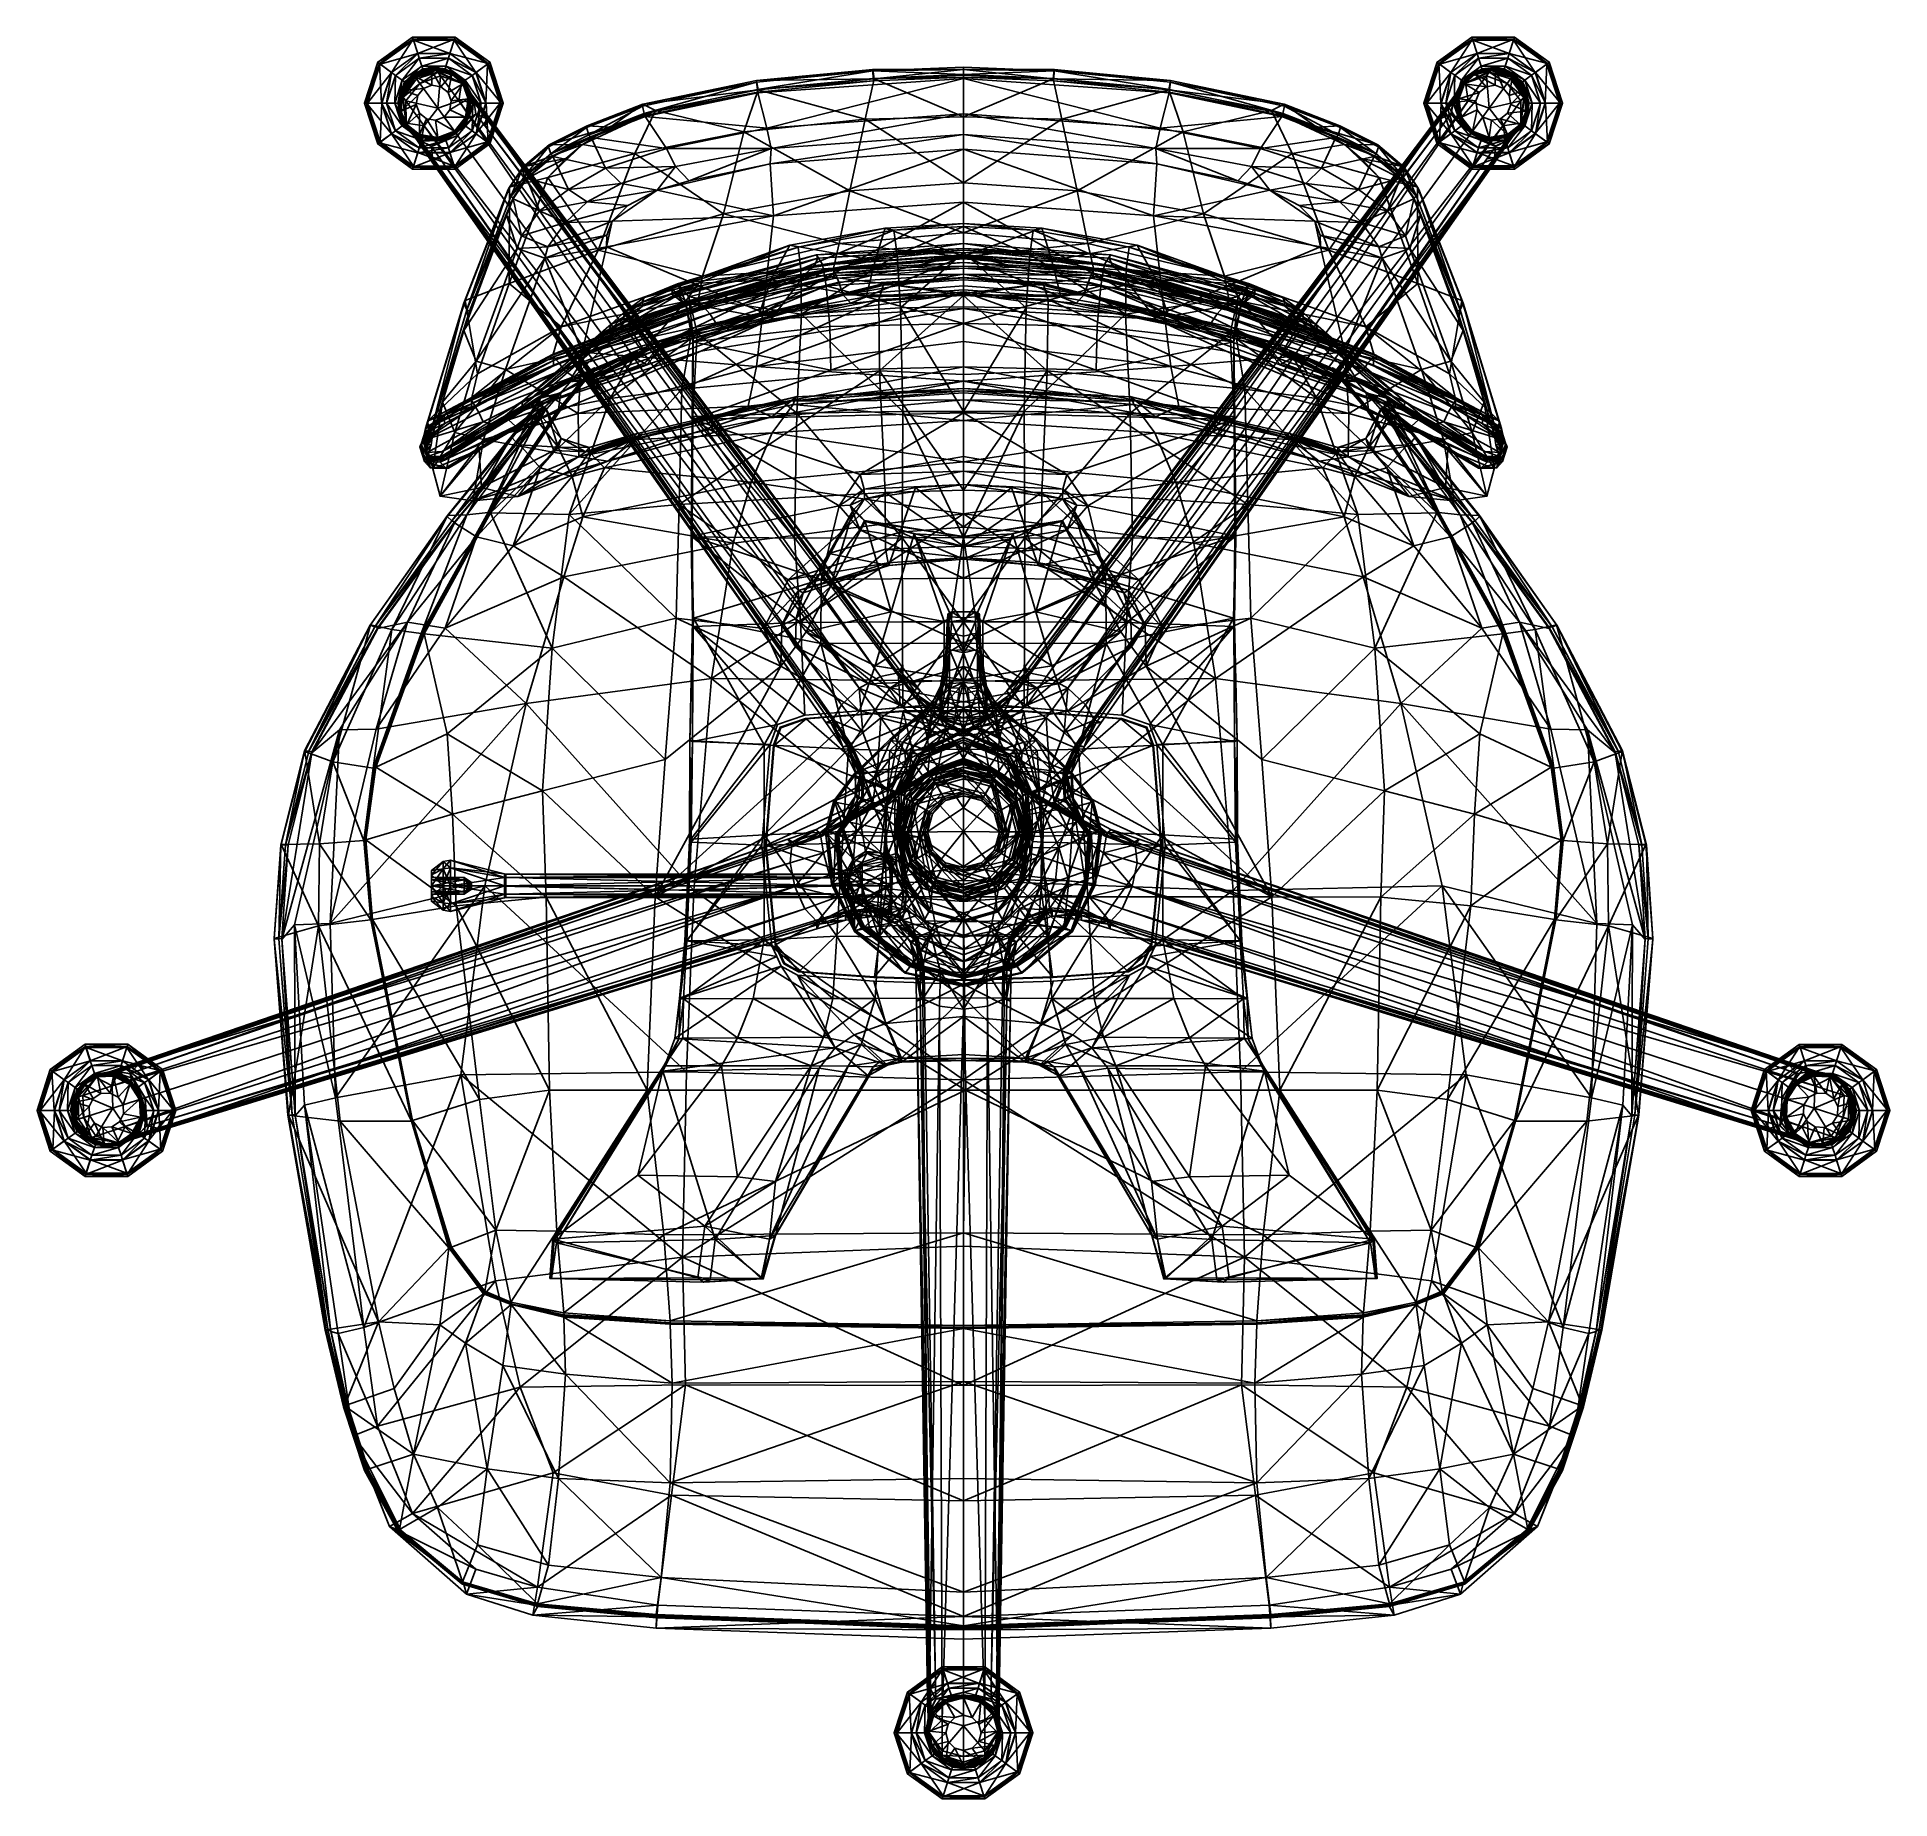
# Model space of a CAD drawing. Header units: inches. Extents: x -13.3 to 13.3, y -2.3 to 23.
import ezdxf

# ---------------------------------------------------------------- set-up
doc = ezdxf.new("R2010")
doc.units = ezdxf.units.IN
doc.header["$MEASUREMENT"] = 0
for name, color, linetype in [('AFUSE-3D-008', 8, 'Continuous'), ('AFUSE-3D-014', 14, 'Continuous'), ('AFUSE-3D-042', 42, 'Continuous'), ('AFUSE-3D-043', 43, 'Continuous'), ('AFUSE-3D-072', 72, 'Continuous'), ('AFUSE-3D-073', 73, 'Continuous'), ('AFUSE-3D-074', 74, 'Continuous'), ('AFUSE-3D-076', 76, 'Continuous'), ('PlacementPoints', 1, 'Continuous')]:
    doc.layers.add(name, color=color, linetype=linetype)

msp = doc.modelspace()

# ---------------------------------------------------------------- linework, layer by layer
at = {"layer": 'PlacementPoints'}
msp.add_point((0, 0), dxfattribs=at)

# ---------------------------------------------------------------- meshes
at = {"layer": 'AFUSE-3D-008'}
mesh = msp.add_polyface(dxfattribs=at)
corners = [(-0.711, 15.889, 11.382), (-1.269, 13.994, 14.103), (-1.413, 16.066, 11.48), (-2.261, 14.484, 14.102), (-1.588, 16.233, 11.553), (-2.403, 14.672, 14.105), (-1.424, 16.395, 11.649), (-2.304, 15.043, 14.101), (-0.689, 16.556, 11.762), (-1.072, 15.437, 14.046), (-0.283, 13.836, 14.104), (-0.276, 14.633, 13.033), (-0.173, 14.696, 12.934), (-0.909, 15.914, 13.073), (-1.936, 15.61, 13.073), (-2.065, 15.32, 13.046), (-1.911, 15.136, 13.021), (-1.041, 14.769, 12.99), (0.173, 14.696, 12.934), (0, 14.681, 12.928), (0.283, 13.836, 14.104), (0.276, 14.633, 13.033), (0.711, 15.889, 11.382), (1.041, 14.769, 12.99), (1.912, 15.136, 13.021), (1.414, 16.066, 11.48), (2.065, 15.32, 13.046), (1.588, 16.233, 11.553), (1.936, 15.61, 13.073), (1.424, 16.395, 11.649), (0.909, 15.914, 13.073), (0.69, 16.556, 11.762), (0, 15.985, 13.063), (0, 16.6, 11.762), (0, 15.852, 11.382), (1.27, 13.994, 14.103), (2.261, 14.484, 14.102), (2.404, 14.672, 14.105), (2.305, 15.043, 14.101), (1.072, 15.437, 14.046), (0, 15.527, 14.032)]
mesh.append_faces([[corners[k] for k in face] for face in [(17, 16, 2), (2, 0, 17), (16, 15, 4), (4, 2, 16), (4, 15, 14), (14, 6, 4), (6, 14, 13), (13, 8, 6), (8, 13, 32), (32, 33, 8), (11, 17, 0), (0, 12, 11), (34, 19, 12), (12, 0, 34), (17, 1, 3), (3, 16, 17), (16, 3, 5), (5, 15, 16), (15, 5, 7), (7, 14, 15), (14, 7, 9), (9, 13, 14), (13, 9, 40), (40, 32, 13), (11, 10, 1), (1, 17, 11), (23, 22, 25), (25, 24, 23), (24, 25, 27), (27, 26, 24), (27, 29, 28), (28, 26, 27), (29, 31, 30), (30, 28, 29), (31, 33, 32), (32, 30, 31), (21, 18, 22), (22, 23, 21), (34, 22, 18), (18, 19, 34), (23, 24, 36), (36, 35, 23), (24, 26, 37), (37, 36, 24), (26, 28, 38), (38, 37, 26), (28, 30, 39), (39, 38, 28), (30, 32, 40), (40, 39, 30), (21, 23, 35), (35, 20, 21)]], dxfattribs={"vtx2": -1})
mesh = msp.add_polyface(dxfattribs=at)
corners = [(0, 10.727, 9.285), (0, 10.636, 9.195), (0, 10.636, 9.088), (0, 10.624, 9.088), (0, 10.679, 6.057), (0, 10.731, 5.849), (0, 10.762, 5.693), (0, 10.762, 1.017), (0.441, 10.845, 9.285), (0.486, 10.766, 9.195), (0.486, 10.766, 9.088), (0.492, 10.756, 9.088), (0.465, 10.803, 6.057), (0.439, 10.848, 5.849), (0.423, 10.875, 5.693), (0.423, 10.875, 1.017), (0.764, 11.168, 9.285), (0.842, 11.122, 9.195), (0.842, 11.122, 9.088), (0.853, 11.116, 9.088), (0.806, 11.144, 6.057), (0.76, 11.17, 5.849), (0.733, 11.185, 5.693), (0.733, 11.185, 1.017), (0.882, 11.608, 9.285), (0.973, 11.608, 9.195), (0.973, 11.608, 9.088), (0.984, 11.608, 9.088), (0.93, 11.608, 6.057), (0.878, 11.608, 5.849), (0.847, 11.608, 5.693), (0.847, 11.608, 1.017), (0.764, 12.049, 9.285), (0.842, 12.095, 9.195), (0.842, 12.095, 9.088), (0.853, 12.101, 9.088), (0.806, 12.073, 6.057), (0.76, 12.047, 5.849), (0.733, 12.032, 5.693), (0.733, 12.032, 1.017), (0.441, 12.372, 9.285), (0.486, 12.451, 9.195), (0.486, 12.451, 9.088), (0.492, 12.461, 9.088), (0.465, 12.414, 6.057), (0.439, 12.368, 5.849), (0.423, 12.342, 5.693), (0.423, 12.342, 1.017), (0, 12.49, 9.285), (0, 12.581, 9.195), (0, 12.581, 9.088), (0, 12.593, 9.088), (0, 12.538, 6.057), (0, 12.486, 5.849), (0, 12.455, 5.693), (0, 12.455, 1.017), (-0.441, 12.372, 9.285), (-0.486, 12.451, 9.195), (-0.486, 12.451, 9.088), (-0.492, 12.461, 9.088), (-0.465, 12.414, 6.057), (-0.439, 12.368, 5.849), (-0.423, 12.342, 5.693), (-0.423, 12.342, 1.017), (-0.764, 12.049, 9.285), (-0.842, 12.095, 9.195), (-0.842, 12.095, 9.088), (-0.852, 12.101, 9.088), (-0.805, 12.073, 6.057), (-0.76, 12.047, 5.849), (-0.733, 12.032, 5.693), (-0.733, 12.032, 1.017), (-0.882, 11.608, 9.285), (-0.972, 11.608, 9.195), (-0.972, 11.608, 9.088), (-0.984, 11.608, 9.088), (-0.93, 11.608, 6.057), (-0.877, 11.608, 5.849), (-0.846, 11.608, 5.693), (-0.846, 11.608, 1.017), (-0.764, 11.168, 9.285), (-0.842, 11.122, 9.195), (-0.842, 11.122, 9.088), (-0.852, 11.116, 9.088), (-0.805, 11.144, 6.057), (-0.76, 11.17, 5.849), (-0.733, 11.185, 5.693), (-0.733, 11.185, 1.017), (-0.441, 10.845, 9.285), (-0.486, 10.766, 9.195), (-0.486, 10.766, 9.088), (-0.492, 10.756, 9.088), (-0.465, 10.803, 6.057), (-0.439, 10.848, 5.849), (-0.423, 10.875, 5.693), (-0.423, 10.875, 1.017), (0, 10.98, 9.285), (0.315, 11.064, 9.285), (0.545, 11.294, 9.285), (0.629, 11.608, 9.285), (0.545, 11.923, 9.285), (0.315, 12.153, 9.285), (0, 12.237, 9.285), (-0.314, 12.153, 9.285), (-0.544, 11.923, 9.285), (-0.629, 11.608, 9.285), (-0.544, 11.294, 9.285), (-0.314, 11.064, 9.285), (0, 11.059, 9.195), (0.275, 11.133, 9.195), (0.476, 11.334, 9.195), (0.549, 11.608, 9.195), (0.476, 11.883, 9.195), (0.275, 12.084, 9.195), (0, 12.158, 9.195), (-0.274, 12.084, 9.195), (-0.475, 11.883, 9.195), (-0.549, 11.608, 9.195), (-0.475, 11.334, 9.195), (-0.274, 11.133, 9.195), (0, 10.85, 1.017), (0.379, 10.952, 1.017), (0.657, 11.229, 1.017), (0.759, 11.608, 1.017), (0.657, 11.988, 1.017), (0.379, 12.265, 1.017), (0, 12.367, 1.017), (-0.379, 12.265, 1.017), (-0.657, 11.988, 1.017), (-0.758, 11.608, 1.017), (-0.657, 11.229, 1.017), (-0.379, 10.952, 1.017)]
mesh.append_faces([[corners[k] for k in face] for face in [(0, 1, 9), (9, 8, 0), (1, 2, 10), (10, 9, 1), (2, 3, 11), (11, 10, 2), (3, 4, 12), (12, 11, 3), (4, 5, 13), (13, 12, 4), (5, 6, 14), (14, 13, 5), (6, 7, 15), (15, 14, 6), (8, 9, 17), (17, 16, 8), (9, 10, 18), (18, 17, 9), (10, 11, 19), (19, 18, 10), (11, 12, 20), (20, 19, 11), (12, 13, 21), (21, 20, 12), (13, 14, 22), (22, 21, 13), (14, 15, 23), (23, 22, 14), (16, 17, 25), (25, 24, 16), (17, 18, 26), (26, 25, 17), (18, 19, 27), (27, 26, 18), (19, 20, 28), (28, 27, 19), (20, 21, 29), (29, 28, 20), (21, 22, 30), (30, 29, 21), (22, 23, 31), (31, 30, 22), (24, 25, 33), (33, 32, 24), (25, 26, 34), (34, 33, 25), (26, 27, 35), (35, 34, 26), (27, 28, 36), (36, 35, 27), (28, 29, 37), (37, 36, 28), (29, 30, 38), (38, 37, 29), (30, 31, 39), (39, 38, 30), (32, 33, 41), (41, 40, 32), (33, 34, 42), (42, 41, 33), (34, 35, 43), (43, 42, 34), (35, 36, 44), (44, 43, 35), (36, 37, 45), (45, 44, 36), (37, 38, 46), (46, 45, 37), (38, 39, 47), (47, 46, 38), (40, 41, 49), (49, 48, 40), (41, 42, 50), (50, 49, 41), (42, 43, 51), (51, 50, 42), (43, 44, 52), (52, 51, 43), (44, 45, 53), (53, 52, 44), (45, 46, 54), (54, 53, 45), (46, 47, 55), (55, 54, 46), (48, 49, 57), (57, 56, 48), (49, 50, 58), (58, 57, 49), (50, 51, 59), (59, 58, 50), (51, 52, 60), (60, 59, 51), (52, 53, 61), (61, 60, 52), (53, 54, 62), (62, 61, 53), (54, 55, 63), (63, 62, 54), (56, 57, 65), (65, 64, 56), (57, 58, 66), (66, 65, 57), (58, 59, 67), (67, 66, 58), (59, 60, 68), (68, 67, 59), (60, 61, 69), (69, 68, 60), (61, 62, 70), (70, 69, 61), (62, 63, 71), (71, 70, 62), (64, 65, 73), (73, 72, 64), (65, 66, 74), (74, 73, 65), (66, 67, 75), (75, 74, 66), (67, 68, 76), (76, 75, 67), (68, 69, 77), (77, 76, 68), (69, 70, 78), (78, 77, 69), (70, 71, 79), (79, 78, 70), (72, 73, 81), (81, 80, 72), (73, 74, 82), (82, 81, 73), (74, 75, 83), (83, 82, 74), (75, 76, 84), (84, 83, 75), (76, 77, 85), (85, 84, 76), (77, 78, 86), (86, 85, 77), (78, 79, 87), (87, 86, 78), (80, 81, 89), (89, 88, 80), (81, 82, 90), (90, 89, 81), (82, 83, 91), (91, 90, 82), (83, 84, 92), (92, 91, 83), (84, 85, 93), (93, 92, 84), (85, 86, 94), (94, 93, 85), (86, 87, 95), (95, 94, 86), (88, 89, 1), (1, 0, 88), (89, 90, 2), (2, 1, 89), (90, 91, 3), (3, 2, 90), (91, 92, 4), (4, 3, 91), (92, 93, 5), (5, 4, 92), (93, 94, 6), (6, 5, 93), (94, 95, 7), (7, 6, 94), (8, 97, 96), (96, 0, 8), (16, 98, 97), (97, 8, 16), (24, 99, 98), (98, 16, 24), (32, 100, 99), (99, 24, 32), (40, 101, 100), (100, 32, 40), (48, 102, 101), (101, 40, 48), (56, 103, 102), (102, 48, 56), (64, 104, 103), (103, 56, 64), (72, 105, 104), (104, 64, 72), (80, 106, 105), (105, 72, 80), (88, 107, 106), (106, 80, 88), (0, 96, 107), (107, 88, 0), (97, 109, 108), (108, 96, 97), (98, 110, 109), (109, 97, 98), (99, 111, 110), (110, 98, 99), (100, 112, 111), (111, 99, 100), (101, 113, 112), (112, 100, 101), (102, 114, 113), (113, 101, 102), (103, 115, 114), (114, 102, 103), (104, 116, 115), (115, 103, 104), (105, 117, 116), (116, 104, 105), (106, 118, 117), (117, 105, 106), (107, 119, 118), (118, 106, 107), (96, 108, 119), (119, 107, 96), (7, 120, 121), (121, 15, 7), (15, 121, 122), (122, 23, 15), (23, 122, 123), (123, 31, 23), (31, 123, 124), (124, 39, 31), (39, 124, 125), (125, 47, 39), (47, 125, 126), (126, 55, 47), (55, 126, 127), (127, 63, 55), (63, 127, 128), (128, 71, 63), (71, 128, 129), (129, 79, 71), (79, 129, 130), (130, 87, 79), (87, 130, 131), (131, 95, 87), (95, 131, 120), (120, 7, 95)]], dxfattribs={"vtx2": -1})
mesh = msp.add_polyface(dxfattribs=at)
corners = [(0, 11.057, 9.692), (0.276, 11.131, 9.692), (0.477, 11.333, 9.692), (0.551, 11.608, 9.692), (0.477, 11.884, 9.692), (0.276, 12.086, 9.692), (0, 12.159, 9.692), (-0.275, 12.086, 9.692), (-0.477, 11.884, 9.692), (-0.551, 11.608, 9.692), (-0.477, 11.333, 9.692), (-0.275, 11.131, 9.692), (0, 11.092, 11.791), (0.258, 11.161, 11.791), (0.447, 11.35, 11.791), (0.516, 11.608, 11.791), (0.447, 11.867, 11.791), (0.258, 12.056, 11.791), (0, 12.125, 11.791), (-0.258, 12.056, 11.791), (-0.447, 11.867, 11.791), (-0.516, 11.608, 11.791), (-0.447, 11.35, 11.791), (-0.258, 11.161, 11.791), (0, 11.057, 9.016), (0.276, 11.131, 9.016), (0.477, 11.333, 9.016), (0.551, 11.608, 9.016), (0.477, 11.884, 9.016), (0.276, 12.086, 9.016), (0, 12.159, 9.016), (-0.275, 12.086, 9.016), (-0.477, 11.884, 9.016), (-0.551, 11.608, 9.016), (-0.477, 11.333, 9.016), (-0.275, 11.131, 9.016)]
mesh.append_faces([[corners[k] for k in face] for face in [(24, 25, 1), (1, 0, 24), (25, 26, 2), (2, 1, 25), (26, 27, 3), (3, 2, 26), (27, 28, 4), (4, 3, 27), (28, 29, 5), (5, 4, 28), (29, 30, 6), (6, 5, 29), (30, 31, 7), (7, 6, 30), (31, 32, 8), (8, 7, 31), (32, 33, 9), (9, 8, 32), (33, 34, 10), (10, 9, 33), (34, 35, 11), (11, 10, 34), (35, 24, 0), (0, 11, 35), (0, 1, 13), (13, 12, 0), (1, 2, 14), (14, 13, 1), (2, 3, 15), (15, 14, 2), (3, 4, 16), (16, 15, 3), (4, 5, 17), (17, 16, 4), (5, 6, 18), (18, 17, 5), (6, 7, 19), (19, 18, 6), (7, 8, 20), (20, 19, 7), (8, 9, 21), (21, 20, 8), (9, 10, 22), (22, 21, 9), (10, 11, 23), (23, 22, 10), (11, 0, 12), (12, 23, 11)]], dxfattribs={"vtx2": -1})
at = {"layer": 'AFUSE-3D-014'}
mesh = msp.add_polyface(dxfattribs=at)
corners = [(-0.243, 13.748, 13.111), (-0.241, 14.291, 13.422), (-0.232, 14.602, 12.954), (-0.255, 14.174, 12.527), (-0.194, 14.216, 12.485), (-0.232, 14.199, 12.5), (-0.209, 14.619, 12.93), (-0.172, 14.63, 12.919), (-0.24, 14.521, 13.561), (-0.227, 14.738, 13.092), (-0.205, 14.756, 13.059), (-0.316, 13.719, 12.011), (-0.329, 13.694, 12.049), (-0.433, 13.499, 11.864), (-0.341, 13.236, 12.814), (-0.201, 13.64, 13.335), (-0.2, 14.228, 13.526), (-0.187, 14.461, 13.672), (-0.167, 14.769, 13.039), (-0.278, 13.731, 11.991), (-0.417, 13.52, 11.825), (0, 14.655, 12.938), (0, 14.771, 13.04), (0, 14.225, 12.483), (0, 13.753, 11.986), (-0.189, 13.674, 11.918), (-0.057, 13.679, 11.91), (0, 14.181, 13.61), (0, 14.421, 13.732), (0, 13.593, 13.468), (-0.377, 13.516, 11.796)]
mesh.append_faces([[corners[k] for k in face] for face in [(0, 1, 2), (2, 3, 0), (4, 5, 6), (6, 7, 4), (1, 8, 9), (9, 2, 1), (2, 9, 10), (10, 6, 2), (3, 5, 11), (11, 12, 3), (13, 12, 11), (14, 0, 3), (3, 12, 14), (0, 15, 16), (16, 1, 0), (1, 16, 17), (17, 8, 1), (3, 2, 6), (6, 5, 3), (18, 7, 6), (6, 10, 18), (4, 19, 11), (11, 5, 4), (20, 11, 19), (21, 7, 18), (18, 22, 21), (23, 4, 7), (7, 21, 23), (24, 19, 4), (4, 23, 24), (25, 19, 24), (24, 26, 25), (17, 16, 27), (27, 28, 17), (27, 16, 15), (15, 29, 27), (30, 19, 25)]], dxfattribs={"vtx2": -1})
mesh = msp.add_polyface(dxfattribs=at)
corners = [(0.244, 13.748, 13.111), (0.256, 14.174, 12.527), (0.232, 14.602, 12.954), (0.242, 14.291, 13.422), (0.195, 14.216, 12.485), (0.173, 14.63, 12.919), (0.209, 14.619, 12.93), (0.233, 14.199, 12.5), (0.228, 14.738, 13.092), (0.241, 14.521, 13.561), (0.205, 14.756, 13.059), (0.33, 13.694, 12.049), (0.316, 13.719, 12.011), (0.434, 13.499, 11.864), (0.341, 13.236, 12.814), (0.201, 14.228, 13.526), (0.202, 13.64, 13.335), (0.187, 14.461, 13.672), (0.167, 14.769, 13.039), (0.279, 13.731, 11.991), (0.417, 13.52, 11.825), (0, 14.655, 12.938), (0, 14.771, 13.04), (0, 14.225, 12.483), (0, 13.753, 11.986), (0.191, 13.668, 11.912), (0.057, 13.676, 11.908), (0, 14.421, 13.732), (0, 14.181, 13.61), (0, 13.593, 13.468), (0.378, 13.516, 11.796)]
mesh.append_faces([[corners[k] for k in face] for face in [(0, 1, 2), (2, 3, 0), (4, 5, 6), (6, 7, 4), (3, 2, 8), (8, 9, 3), (2, 6, 10), (10, 8, 2), (1, 11, 12), (12, 7, 1), (12, 11, 13), (14, 11, 1), (1, 0, 14), (0, 3, 15), (15, 16, 0), (3, 9, 17), (17, 15, 3), (1, 7, 6), (6, 2, 1), (18, 10, 6), (6, 5, 18), (4, 7, 12), (12, 19, 4), (19, 12, 20), (21, 22, 18), (18, 5, 21), (23, 21, 5), (5, 4, 23), (24, 23, 4), (4, 19, 24), (19, 25, 26), (26, 24, 19), (17, 27, 28), (28, 15, 17), (28, 29, 16), (16, 15, 28), (25, 19, 30)]], dxfattribs={"vtx2": -1})
mesh = msp.add_polyface(dxfattribs=at)
corners = [(-0.573, 12.793, 11.255), (-0.146, 13.129, 11.34), (0, 13.044, 11.233), (-0.316, 13.719, 12.011), (-0.417, 13.52, 11.825), (-0.433, 13.499, 11.864), (-0.598, 13.326, 11.723), (-0.607, 13.305, 11.764), (-1.057, 12.933, 11.762), (-1.057, 12.934, 11.801), (-0.329, 13.694, 12.049), (-0.521, 12.972, 12.648), (-0.341, 13.236, 12.814), (-0.841, 12.744, 12.491), (-0.255, 13.093, 13.196), (-0.201, 13.64, 13.335), (-0.243, 13.748, 13.111), (-0.278, 13.731, 11.991), (-0.377, 13.516, 11.796), (-0.571, 13.321, 11.688), (-1.043, 12.92, 11.728), (-0.244, 13.476, 11.72), (-0.375, 13.236, 11.518), (-0.866, 12.896, 11.563), (-0.091, 13.423, 11.643), (-0.717, 12.847, 11.408), (0, 13.388, 11.599), (0, 13.061, 13.388), (0, 13.593, 13.468), (-0.057, 13.679, 11.91), (0, 13.753, 11.986), (-0.189, 13.674, 11.918)]
mesh.append_faces([[corners[k] for k in face] for face in [(0, 1, 2)]], dxfattribs={"vtx0": -1, "vtx2": -1})
mesh.append_faces([[corners[k] for k in face] for face in [(3, 4, 5), (5, 4, 6), (6, 7, 5), (7, 6, 8), (8, 9, 7), (10, 5, 11), (11, 12, 10), (11, 5, 7), (7, 13, 11), (13, 7, 9), (14, 12, 11), (12, 14, 15), (15, 16, 12), (17, 18, 4), (4, 18, 19), (19, 6, 4), (6, 19, 20), (20, 8, 6), (19, 18, 21), (21, 22, 19), (23, 20, 19), (19, 22, 23), (22, 21, 24), (24, 1, 22), (25, 23, 22), (22, 1, 25), (1, 24, 26), (26, 2, 1), (15, 14, 27), (27, 28, 15), (24, 29, 30), (30, 26, 24), (29, 24, 21), (21, 31, 29), (31, 21, 18)]], dxfattribs={"vtx2": -1})
mesh = msp.add_polyface(dxfattribs=at)
corners = [(0.576, 12.795, 11.251), (0, 13.044, 11.233), (0.146, 13.129, 11.34), (0.434, 13.499, 11.864), (0.417, 13.52, 11.825), (0.316, 13.719, 12.011), (0.607, 13.305, 11.764), (0.598, 13.326, 11.723), (1.057, 12.934, 11.801), (1.057, 12.933, 11.762), (0.33, 13.694, 12.049), (0.341, 13.236, 12.814), (0.521, 12.972, 12.648), (0.841, 12.744, 12.491), (0.255, 13.093, 13.196), (0.244, 13.748, 13.111), (0.202, 13.64, 13.335), (0.378, 13.516, 11.796), (0.279, 13.731, 11.991), (0.571, 13.321, 11.688), (1.043, 12.92, 11.728), (0.375, 13.236, 11.518), (0.244, 13.476, 11.72), (0.867, 12.896, 11.563), (0.091, 13.423, 11.643), (0.717, 12.847, 11.408), (0, 13.388, 11.599), (0, 13.593, 13.468), (0, 13.061, 13.388), (0.191, 13.668, 11.912), (0.057, 13.676, 11.908), (0, 13.753, 11.986)]
mesh.append_faces([[corners[k] for k in face] for face in [(0, 1, 2)]], dxfattribs={"vtx0": -1, "vtx2": -1})
mesh.append_faces([[corners[k] for k in face] for face in [(3, 4, 5), (3, 6, 7), (7, 4, 3), (6, 8, 9), (9, 7, 6), (10, 11, 12), (12, 3, 10), (12, 13, 6), (6, 3, 12), (8, 6, 13), (12, 11, 14), (11, 15, 16), (16, 14, 11), (4, 17, 18), (4, 7, 19), (19, 17, 4), (7, 9, 20), (20, 19, 7), (19, 21, 22), (22, 17, 19), (23, 21, 19), (19, 20, 23), (21, 2, 24), (24, 22, 21), (25, 2, 21), (21, 23, 25), (2, 1, 26), (26, 24, 2), (16, 27, 28), (28, 14, 16), (17, 22, 29), (22, 24, 30), (30, 29, 22), (31, 30, 24), (24, 26, 31)]], dxfattribs={"vtx2": -1})
mesh = msp.add_polyface(dxfattribs=at)
corners = [(-0.573, 12.793, 11.255), (-0.717, 12.847, 11.408), (-0.146, 13.129, 11.34), (0, 13.044, 11.233), (0, 13.032, 11.224), (-0.847, 12.134, 11.336), (-1.037, 12.211, 11.539), (-0.841, 12.744, 12.491), (-0.816, 12.476, 12.775), (-0.489, 12.715, 12.906), (-0.521, 12.972, 12.648), (-0.255, 13.093, 13.196), (-0.362, 12.533, 13.105), (-0.512, 12.452, 12.963), (-0.785, 12.292, 12.852), (-0.866, 12.896, 11.563), (-0.364, 12.517, 13.096), (-0.512, 12.436, 12.958), (-0.512, 12.4, 12.92), (-0.367, 12.479, 13.054), (-0.782, 12.276, 12.849), (-0.775, 12.245, 12.814), (0, 12.643, 13.327), (0, 12.659, 13.336), (0, 13.061, 13.388), (0, 12.602, 13.28), (0, 11.954, 13.251), (0, 12.62, 13.331), (-0.371, 12.495, 13.1), (-0.639, 11.532, 13.014), (-0.505, 12.409, 12.978), (-0.779, 12.255, 12.864), (-0.363, 12.503, 13.093), (-0.505, 12.415, 12.97), (-0.776, 12.263, 12.853), (0, 12.628, 13.32)]
mesh.append_faces([[corners[k] for k in face] for face in [(0, 3, 4)]], dxfattribs={"vtx0": -1})
mesh.append_faces([[corners[k] for k in face] for face in [(0, 1, 2), (5, 6, 1), (1, 0, 5), (7, 8, 9), (9, 10, 7), (10, 9, 11), (12, 11, 9), (9, 13, 12), (14, 13, 9), (9, 8, 14), (15, 1, 6), (16, 17, 18), (18, 19, 16), (17, 20, 21), (21, 18, 17), (13, 17, 16), (16, 12, 13), (14, 20, 17), (17, 13, 14), (12, 16, 22), (22, 23, 12), (11, 12, 23), (23, 24, 11), (16, 19, 25), (25, 22, 16), (26, 27, 28), (28, 29, 26), (28, 30, 31), (31, 29, 28), (28, 32, 33), (33, 30, 28), (30, 33, 34), (34, 31, 30), (32, 28, 27), (27, 35, 32)]], dxfattribs={"vtx2": -1})
mesh = msp.add_polyface(dxfattribs=at)
corners = [(0.576, 12.795, 11.251), (0, 13.032, 11.224), (0, 13.044, 11.233), (0.146, 13.129, 11.34), (0.717, 12.847, 11.408), (0.852, 12.135, 11.331), (1.063, 12.214, 11.514), (0.841, 12.744, 12.491), (0.521, 12.972, 12.648), (0.489, 12.715, 12.906), (0.816, 12.476, 12.775), (0.255, 13.093, 13.196), (0.362, 12.533, 13.105), (0.512, 12.452, 12.963), (0.786, 12.292, 12.852), (0.867, 12.896, 11.563), (0.365, 12.517, 13.096), (0.367, 12.479, 13.054), (0.512, 12.4, 12.92), (0.513, 12.436, 12.958), (0.776, 12.245, 12.814), (0.783, 12.276, 12.849), (0, 12.659, 13.336), (0, 12.643, 13.327), (0, 13.061, 13.388), (0, 12.602, 13.28), (0, 11.954, 13.251), (0.639, 11.532, 13.014), (0.371, 12.495, 13.1), (0, 12.62, 13.331), (0.779, 12.255, 12.864), (0.505, 12.409, 12.978), (0.506, 12.415, 12.97), (0.363, 12.503, 13.093), (0.777, 12.263, 12.853), (0, 12.628, 13.32)]
mesh.append_faces([[corners[k] for k in face] for face in [(0, 3, 4)]], dxfattribs={"vtx0": -1})
mesh.append_faces([[corners[k] for k in face] for face in [(0, 1, 2), (5, 0, 4), (4, 6, 5), (7, 8, 9), (9, 10, 7), (11, 9, 8), (12, 13, 9), (9, 11, 12), (14, 10, 9), (9, 13, 14), (6, 4, 15), (16, 17, 18), (18, 19, 16), (19, 18, 20), (20, 21, 19), (13, 12, 16), (16, 19, 13), (14, 13, 19), (19, 21, 14), (12, 22, 23), (23, 16, 12), (11, 24, 22), (22, 12, 11), (16, 23, 25), (25, 17, 16), (26, 27, 28), (28, 29, 26), (28, 27, 30), (30, 31, 28), (28, 31, 32), (32, 33, 28), (31, 30, 34), (34, 32, 31), (33, 35, 29), (29, 28, 33)]], dxfattribs={"vtx2": -1})
mesh = msp.add_polyface(dxfattribs=at)
corners = [(-0.863, 11.847, 11.372), (-1.128, 11.898, 11.645), (-1.037, 12.211, 11.539), (-0.847, 12.134, 11.336), (-1.057, 12.934, 11.801), (-1.057, 12.933, 11.762), (-1.574, 12.438, 12.13), (-1.556, 12.453, 12.166), (-1.863, 12.053, 12.446), (-1.841, 12.058, 12.489), (-0.841, 12.744, 12.491), (-0.816, 12.476, 12.775), (-1.682, 11.782, 12.735), (-0.785, 12.292, 12.852), (-1.949, 11.613, 12.697), (-1.985, 11.607, 12.66), (-1.043, 12.92, 11.728), (-1.56, 12.417, 12.093), (-1.851, 12.035, 12.4), (-1.984, 11.597, 12.612), (-1.318, 12.321, 11.83), (-0.866, 12.896, 11.563), (-1.519, 11.97, 12.04), (-1.58, 11.221, 12.219), (-1.407, 11.326, 12.011), (-0.782, 12.276, 12.849), (-1.666, 11.764, 12.738), (-1.645, 11.754, 12.688), (-0.775, 12.245, 12.814), (-0.639, 11.532, 13.014), (-0.779, 12.255, 12.864), (-1.659, 11.751, 12.743), (-0.776, 12.263, 12.853), (-1.664, 11.757, 12.731)]
mesh.append_faces([[corners[k] for k in face] for face in [(0, 1, 2), (2, 3, 0), (4, 5, 6), (6, 7, 4), (7, 6, 8), (8, 9, 7), (4, 7, 10), (11, 10, 7), (7, 9, 11), (12, 13, 11), (11, 9, 12), (12, 9, 14), (9, 8, 15), (15, 14, 9), (5, 16, 17), (17, 6, 5), (6, 17, 18), (18, 8, 6), (8, 18, 19), (19, 15, 8), (20, 17, 16), (16, 21, 20), (22, 18, 17), (17, 20, 22), (23, 18, 22), (24, 22, 1), (2, 20, 21), (1, 22, 20), (20, 2, 1), (25, 26, 27), (27, 28, 25), (12, 26, 25), (25, 13, 12), (29, 30, 31), (30, 32, 33), (33, 31, 30)]], dxfattribs={"vtx2": -1})
mesh = msp.add_polyface(dxfattribs=at)
corners = [(0.869, 11.846, 11.367), (0.852, 12.135, 11.331), (1.063, 12.214, 11.514), (1.151, 11.896, 11.624), (1.057, 12.934, 11.801), (1.557, 12.453, 12.166), (1.574, 12.438, 12.13), (1.057, 12.933, 11.762), (1.842, 12.058, 12.489), (1.863, 12.053, 12.446), (0.841, 12.744, 12.491), (0.816, 12.476, 12.775), (1.681, 11.78, 12.726), (0.786, 12.292, 12.852), (1.95, 11.613, 12.697), (1.986, 11.607, 12.66), (1.56, 12.417, 12.093), (1.043, 12.92, 11.728), (1.851, 12.035, 12.4), (1.984, 11.597, 12.612), (1.399, 12.356, 11.866), (0.867, 12.896, 11.563), (1.585, 11.961, 12.064), (0.783, 12.276, 12.849), (0.776, 12.245, 12.814), (1.643, 11.75, 12.693), (1.671, 11.769, 12.725), (0.851, 11.388, 11.424), (1.372, 11.384, 11.919), (1.66, 11.751, 12.743), (0.779, 12.255, 12.864), (0.639, 11.532, 13.014), (1.664, 11.757, 12.731), (0.777, 12.263, 12.853)]
mesh.append_faces([[corners[k] for k in face] for face in [(0, 1, 2), (2, 3, 0), (4, 5, 6), (6, 7, 4), (5, 8, 9), (9, 6, 5), (10, 5, 4), (11, 8, 5), (5, 10, 11), (12, 8, 11), (11, 13, 12), (14, 8, 12), (8, 14, 15), (15, 9, 8), (7, 6, 16), (16, 17, 7), (6, 9, 18), (18, 16, 6), (9, 15, 19), (19, 18, 9), (20, 21, 17), (17, 16, 20), (22, 20, 16), (16, 18, 22), (21, 20, 2), (3, 2, 20), (20, 22, 3), (23, 24, 25), (25, 26, 23), (12, 13, 23), (23, 26, 12), (27, 0, 3), (3, 22, 28), (29, 30, 31), (30, 29, 32), (32, 33, 30)]], dxfattribs={"vtx2": -1})
mesh = msp.add_polyface(dxfattribs=at)
corners = [(-1.949, 11.613, 12.697), (-1.841, 11.573, 12.744), (-1.682, 11.782, 12.735), (-1.864, 10.852, 12.8), (-1.783, 10.868, 12.821), (-1.891, 10.861, 12.703), (-1.899, 10.853, 12.758), (-1.985, 11.607, 12.66), (-1.984, 11.597, 12.612), (-1.456, 11.165, 12.235), (-1.491, 11.051, 12.336), (-1.632, 11.051, 12.337), (-1.552, 11.193, 12.202), (-1.58, 11.221, 12.219), (-1.667, 11.064, 12.36), (-1.64, 10.88, 12.395), (-1.544, 10.696, 12.371), (-1.57, 10.671, 12.403), (-1.67, 10.877, 12.43), (-1.407, 11.326, 12.011), (-1.473, 10.901, 12.389), (-1.851, 12.035, 12.4), (-1.666, 11.764, 12.738), (-1.822, 11.566, 12.743), (-1.793, 11.552, 12.704), (-1.645, 11.754, 12.688), (-1.765, 10.87, 12.816), (-1.735, 10.872, 12.781), (-1.429, 10.249, 12.826), (-1.804, 11.565, 12.751), (-1.811, 11.564, 12.739), (-1.752, 10.872, 12.816), (-1.744, 10.873, 12.828), (-1.659, 11.751, 12.743), (-1.664, 11.757, 12.731)]
mesh.append_faces([[corners[k] for k in face] for face in [(0, 1, 2), (3, 4, 1), (1, 0, 3), (5, 6, 7), (7, 8, 5), (9, 10, 11), (11, 12, 9), (13, 12, 11), (11, 14, 13), (15, 16, 17), (17, 18, 15), (14, 18, 5), (5, 8, 14), (6, 3, 0), (0, 7, 6), (12, 13, 19), (20, 15, 11), (11, 10, 20), (15, 18, 14), (14, 11, 15), (16, 15, 20), (13, 14, 8), (8, 21, 13), (22, 23, 24), (24, 25, 22), (23, 26, 27), (27, 24, 23), (28, 27, 26), (1, 23, 22), (22, 2, 1), (4, 26, 23), (23, 1, 4), (29, 30, 31), (31, 32, 29), (33, 34, 30), (30, 29, 33)]], dxfattribs={"vtx2": -1})
mesh = msp.add_polyface(dxfattribs=at)
corners = [(1.681, 11.78, 12.726), (1.841, 11.572, 12.74), (1.95, 11.613, 12.697), (1.864, 10.852, 12.8), (1.783, 10.867, 12.82), (1.892, 10.861, 12.703), (1.984, 11.597, 12.612), (1.986, 11.607, 12.66), (1.899, 10.853, 12.758), (1.671, 11.769, 12.725), (1.643, 11.75, 12.693), (1.794, 11.552, 12.704), (1.826, 11.566, 12.736), (1.738, 10.871, 12.779), (1.767, 10.87, 12.814), (1.078, 10.279, 12.059), (1.322, 10.909, 11.974), (1.516, 10.903, 12.194), (1.747, 10.879, 12.481), (1.851, 12.035, 12.4), (1.151, 11.896, 11.624), (1.139, 11.379, 11.699), (0.851, 11.388, 11.424), (1.372, 11.384, 11.919), (1.585, 11.961, 12.064), (1.128, 10.909, 11.768), (0.832, 10.92, 11.482), (1.429, 10.234, 12.875), (1.744, 10.873, 12.828), (0.544, 11.016, 13.038), (1.804, 11.565, 12.751), (0.639, 11.532, 13.014), (1.66, 11.751, 12.743), (1.752, 10.872, 12.816), (1.812, 11.564, 12.739), (1.664, 11.757, 12.731)]
mesh.append_faces([[corners[k] for k in face] for face in [(0, 1, 2), (3, 2, 1), (1, 4, 3), (5, 6, 7), (7, 8, 5), (8, 7, 2), (2, 3, 8), (9, 10, 11), (11, 12, 9), (12, 11, 13), (13, 14, 12), (1, 0, 9), (9, 12, 1), (4, 1, 12), (12, 14, 4), (15, 16, 17), (18, 19, 6), (6, 5, 18), (20, 21, 22), (23, 21, 20), (24, 19, 18), (18, 17, 24), (23, 24, 17), (17, 16, 23), (21, 25, 26), (26, 22, 21), (25, 16, 15), (23, 16, 25), (25, 21, 23), (27, 28, 29), (29, 28, 30), (30, 31, 29), (31, 30, 32), (30, 28, 33), (33, 34, 30), (32, 30, 34), (34, 35, 32)]], dxfattribs={"vtx2": -1})
mesh = msp.add_polyface(dxfattribs=at)
corners = [(-1.456, 11.165, 12.235), (-1.552, 11.193, 12.202), (-1.387, 11.299, 11.988), (-1.264, 11.233, 12.077), (-0.867, 10.764, 11.545), (-0.821, 10.76, 11.513), (-0.844, 10.477, 11.691), (-1.022, 11.066, 11.629), (-0.99, 11.174, 11.596), (-1.059, 11.179, 11.762), (-1.095, 11.259, 11.691), (-1.192, 11.309, 11.783), (-1.172, 11.257, 11.792), (-1.407, 11.326, 12.011), (-1.063, 11.119, 11.81), (-1.07, 11.173, 11.89), (-1.041, 11.036, 11.626), (-1.052, 10.963, 11.682), (-1.032, 10.781, 11.578), (-1.049, 10.784, 11.658), (-1.055, 10.541, 11.722), (-1.473, 10.901, 12.389), (-1.448, 10.712, 12.364), (-1.544, 10.696, 12.371), (-1.519, 11.97, 12.04), (-1.58, 11.221, 12.219), (-0.848, 11.222, 11.449), (-1.128, 11.898, 11.645), (-0.863, 11.847, 11.372), (-0.544, 11.016, 13.038), (-1.744, 10.873, 12.828), (-1.428, 10.234, 12.875), (-0.639, 11.532, 13.014), (-1.804, 11.565, 12.751), (-1.659, 11.751, 12.743)]
mesh.append_faces([[corners[k] for k in face] for face in [(16, 9, 7), (26, 5, 8)]])
mesh.append_faces([[corners[k] for k in face] for face in [(0, 1, 2), (2, 3, 0), (4, 5, 6), (5, 4, 7), (7, 8, 5), (8, 7, 9), (9, 10, 8), (11, 12, 2), (2, 13, 11), (12, 11, 10), (10, 9, 12), (14, 15, 12), (12, 9, 14), (16, 17, 14), (14, 9, 16), (18, 19, 17), (17, 16, 18), (19, 18, 20), (18, 16, 7), (7, 4, 18), (20, 18, 4), (12, 15, 3), (3, 2, 12), (13, 2, 1), (21, 22, 23), (24, 13, 25), (27, 11, 13), (26, 8, 10), (10, 28, 26), (27, 28, 10), (10, 11, 27), (29, 30, 31), (29, 32, 33), (33, 30, 29), (34, 33, 32)]], dxfattribs={"vtx2": -1})
mesh = msp.add_polyface(dxfattribs=at)
corners = [(-0.405, 10.178, 11.58), (0, 10.089, 11.59), (0, 9.914, 11.869), (-0.504, 10.042, 11.87), (-0.883, 10.338, 11.847), (-0.669, 10.402, 11.553), (0, 9.622, 12.38), (-0.68, 9.796, 12.361), (-0.604, 9.902, 12.149), (0, 9.744, 12.163), (0.604, 9.902, 12.149), (0.504, 10.042, 11.87), (0.9, 10.326, 11.833), (1.078, 10.279, 12.059), (0.406, 10.178, 11.58), (0.675, 10.397, 11.548), (0.68, 9.796, 12.361), (0.832, 10.92, 11.482), (1.128, 10.909, 11.768), (0, 10.357, 13.048), (0, 11.108, 13.143), (-0.544, 11.016, 13.038), (-0.405, 10.288, 13.018), (-0.735, 9.692, 12.914), (-0.286, 9.88, 12.981), (-0.639, 11.532, 13.014), (0, 11.954, 13.251), (0, 9.745, 12.969), (0.406, 10.288, 13.018), (0.544, 11.016, 13.038), (0.736, 9.692, 12.914), (1.429, 10.234, 12.875), (0.286, 9.88, 12.981), (0.639, 11.532, 13.014)]
mesh.append_faces([[corners[k] for k in face] for face in [(0, 1, 2), (2, 3, 0), (4, 5, 0), (0, 3, 4), (6, 7, 8), (8, 9, 6), (9, 8, 3), (3, 2, 9), (10, 11, 12), (12, 13, 10), (14, 11, 2), (2, 1, 14), (12, 11, 14), (14, 15, 12), (16, 10, 13), (6, 9, 10), (10, 16, 6), (9, 2, 11), (11, 10, 9), (15, 17, 18), (19, 20, 21), (21, 22, 19), (23, 24, 22), (25, 21, 20), (20, 26, 25), (19, 22, 24), (24, 27, 19), (19, 28, 29), (29, 20, 19), (30, 31, 28), (28, 32, 30), (29, 28, 31), (33, 26, 20), (20, 29, 33), (19, 27, 32), (32, 28, 19)]], dxfattribs={"vtx2": -1})
mesh = msp.add_polyface(dxfattribs=at)
corners = [(-1.546, 10.183, 12.842), (-0.833, 9.586, 12.87), (-0.765, 9.67, 12.905), (-0.838, 9.576, 12.798), (-0.839, 9.573, 12.838), (-1.568, 10.172, 12.804), (-0.844, 10.477, 11.691), (-0.669, 10.402, 11.553), (-0.883, 10.338, 11.847), (-0.945, 10.407, 11.849), (-0.821, 10.76, 11.513), (-1.353, 10.229, 12.466), (-0.749, 9.7, 12.553), (-0.604, 9.902, 12.149), (-1.06, 10.295, 12.075), (-0.504, 10.042, 11.87), (-1.101, 10.38, 12.042), (-1.112, 10.419, 12.04), (-1.055, 10.433, 11.914), (-0.89, 10.5, 11.703), (-0.867, 10.764, 11.545), (-1.055, 10.541, 11.722), (-1.06, 10.588, 11.772), (-1.049, 10.784, 11.658), (-1.072, 10.454, 11.924), (-1.077, 10.506, 11.971), (-1.103, 10.487, 12.115), (-1.248, 10.481, 12.172), (-1.213, 10.26, 12.28), (-0.68, 9.796, 12.361), (-1.254, 10.421, 12.185), (-1.452, 10.232, 12.861), (-0.758, 9.683, 12.9), (-0.752, 9.713, 12.864), (-0.405, 10.288, 13.018), (-1.428, 10.234, 12.875), (-0.735, 9.692, 12.914), (-0.544, 11.016, 13.038), (-0.743, 9.69, 12.902)]
mesh.append_faces([[corners[k] for k in face] for face in [(10, 7, 6), (17, 24, 18)]])
mesh.append_faces([[corners[k] for k in face] for face in [(0, 1, 2), (3, 4, 5), (6, 7, 8), (8, 9, 6), (11, 12, 3), (13, 14, 8), (8, 15, 13), (16, 17, 18), (18, 9, 16), (6, 19, 20), (21, 22, 23), (22, 21, 24), (24, 25, 22), (17, 26, 25), (25, 24, 17), (20, 19, 21), (14, 16, 9), (9, 8, 14), (19, 6, 9), (9, 18, 19), (18, 24, 21), (21, 19, 18), (4, 1, 0), (26, 17, 27), (28, 29, 12), (12, 11, 28), (14, 13, 29), (29, 28, 14), (30, 16, 14), (31, 32, 33), (2, 32, 31), (34, 35, 36), (35, 34, 37), (38, 36, 35)]], dxfattribs={"vtx2": -1})
mesh = msp.add_polyface(dxfattribs=at)
corners = [(-0.765, 9.67, 12.905), (-1.465, 10.224, 12.867), (-1.546, 10.183, 12.842), (-1.568, 10.172, 12.804), (-1.566, 10.182, 12.754), (-0.838, 9.576, 12.798), (-1.409, 10.516, 12.3), (-1.353, 10.229, 12.466), (-1.57, 10.671, 12.403), (-1.783, 10.868, 12.821), (-1.864, 10.852, 12.8), (-1.899, 10.853, 12.758), (-1.39, 10.553, 12.274), (-1.248, 10.481, 12.172), (-1.254, 10.421, 12.185), (-1.379, 10.566, 12.286), (-1.235, 10.504, 12.213), (-1.544, 10.696, 12.371), (-1.448, 10.712, 12.364), (-0.839, 9.573, 12.838), (-1.891, 10.861, 12.703), (-1.112, 10.419, 12.04), (-1.101, 10.38, 12.042), (-1.103, 10.487, 12.115), (-1.67, 10.877, 12.43), (-1.213, 10.26, 12.28), (-1.06, 10.295, 12.075), (-0.752, 9.713, 12.864), (-1.429, 10.249, 12.826), (-1.452, 10.232, 12.861), (-1.765, 10.87, 12.816), (-1.428, 10.234, 12.875), (-1.437, 10.234, 12.863), (-0.743, 9.69, 12.902), (-1.744, 10.873, 12.828), (-1.752, 10.872, 12.816)]
mesh.append_faces([[corners[k] for k in face] for face in [(0, 1, 2), (3, 4, 5), (6, 7, 4), (4, 8, 6), (9, 10, 2), (2, 1, 9), (10, 11, 3), (3, 2, 10), (5, 4, 7), (12, 13, 14), (14, 6, 12), (12, 15, 16), (16, 13, 12), (12, 17, 18), (18, 15, 12), (2, 3, 19), (11, 20, 4), (4, 3, 11), (12, 6, 8), (8, 17, 12), (21, 22, 14), (14, 13, 21), (13, 16, 23), (4, 20, 24), (24, 8, 4), (6, 14, 25), (25, 7, 6), (26, 25, 14), (27, 28, 29), (30, 29, 28), (29, 1, 0), (1, 29, 30), (30, 9, 1), (31, 32, 33), (34, 35, 32), (32, 31, 34)]], dxfattribs={"vtx2": -1})
mesh = msp.add_polyface(dxfattribs=at)
corners = [(0.766, 9.67, 12.905), (0.833, 9.586, 12.87), (1.547, 10.183, 12.842), (1.466, 10.224, 12.867), (0.838, 9.576, 12.798), (1.567, 10.182, 12.754), (1.569, 10.172, 12.804), (0.84, 9.573, 12.838), (1.783, 10.867, 12.82), (1.864, 10.852, 12.8), (1.899, 10.853, 12.758), (0.75, 9.7, 12.553), (1.44, 10.207, 12.537), (1.892, 10.861, 12.703), (1.258, 10.242, 12.29), (0.68, 9.796, 12.361), (1.078, 10.279, 12.059), (1.452, 10.232, 12.861), (1.43, 10.249, 12.826), (0.752, 9.713, 12.864), (0.759, 9.683, 12.9), (1.767, 10.87, 12.814), (1.738, 10.871, 12.779), (1.128, 10.909, 11.768), (0.9, 10.326, 11.833), (0.675, 10.397, 11.548), (1.516, 10.903, 12.194), (1.747, 10.879, 12.481), (1.429, 10.234, 12.875), (0.736, 9.692, 12.914), (0.744, 9.69, 12.902), (1.437, 10.234, 12.863), (1.744, 10.873, 12.828), (1.752, 10.872, 12.816)]
mesh.append_faces([[corners[k] for k in face] for face in [(0, 1, 2), (2, 3, 0), (4, 5, 6), (6, 7, 4), (8, 3, 2), (2, 9, 8), (9, 2, 6), (6, 10, 9), (4, 11, 12), (12, 5, 4), (7, 6, 2), (2, 1, 7), (10, 6, 5), (5, 13, 10), (14, 12, 11), (11, 15, 14), (16, 14, 15), (17, 18, 19), (19, 20, 17), (21, 22, 18), (18, 17, 21), (0, 3, 17), (17, 20, 0), (3, 8, 21), (21, 17, 3), (23, 24, 25), (26, 14, 16), (12, 14, 26), (26, 27, 12), (5, 12, 27), (27, 13, 5), (16, 24, 23), (28, 29, 30), (30, 31, 28), (32, 28, 31), (31, 33, 32)]], dxfattribs={"vtx2": -1})
mesh = msp.add_polyface(dxfattribs=at)
corners = [(-0.758, 9.683, 12.9), (0, 9.516, 12.91), (0, 9.548, 12.873), (-0.752, 9.713, 12.864), (-0.765, 9.67, 12.905), (-0.833, 9.586, 12.87), (0, 9.412, 12.893), (0, 9.501, 12.915), (-0.839, 9.573, 12.838), (-0.838, 9.576, 12.798), (0, 9.384, 12.812), (0, 9.388, 12.857), (-0.749, 9.7, 12.553), (0, 9.512, 12.578), (-0.68, 9.796, 12.361), (0, 9.622, 12.38), (0.759, 9.683, 12.9), (0.752, 9.713, 12.864), (0.766, 9.67, 12.905), (0.833, 9.586, 12.87), (0.84, 9.573, 12.838), (0.838, 9.576, 12.798), (0.75, 9.7, 12.553), (0.68, 9.796, 12.361), (-0.735, 9.692, 12.914), (-0.743, 9.69, 12.902), (0, 9.532, 12.912), (0, 9.539, 12.924), (-0.286, 9.88, 12.981), (0, 9.745, 12.969), (0.736, 9.692, 12.914), (0.744, 9.69, 12.902), (0.286, 9.88, 12.981)]
mesh.append_faces([[corners[k] for k in face] for face in [(0, 1, 2), (2, 3, 0), (4, 5, 6), (6, 7, 4), (8, 9, 10), (10, 11, 8), (5, 8, 11), (11, 6, 5), (10, 9, 12), (12, 13, 10), (13, 12, 14), (14, 15, 13), (0, 4, 7), (7, 1, 0), (16, 17, 2), (2, 1, 16), (18, 7, 6), (6, 19, 18), (20, 11, 10), (10, 21, 20), (19, 6, 11), (11, 20, 19), (10, 13, 22), (22, 21, 10), (13, 15, 23), (23, 22, 13), (16, 1, 7), (7, 18, 16), (24, 25, 26), (26, 27, 24), (28, 24, 27), (27, 29, 28), (30, 27, 26), (26, 31, 30), (32, 29, 27), (27, 30, 32)]], dxfattribs={"vtx2": -1})
at = {"layer": 'AFUSE-3D-042'}
mesh = msp.add_polyface(dxfattribs=at)
corners = [(-6.615, 22.083, 0.102), (-6.806, 22.67, 0.102), (-7.305, 23.032, 0.102), (-7.921, 23.032, 0.102), (-8.42, 22.67, 0.102), (-8.611, 22.083, 0.102), (-8.42, 21.497, 0.102), (-7.921, 21.134, 0.102), (-7.305, 21.134, 0.102), (-6.806, 21.497, 0.102), (-6.615, 22.083, 0.152), (-6.806, 22.67, 0.152), (-7.305, 23.032, 0.152), (-7.921, 23.032, 0.152), (-8.42, 22.67, 0.152), (-8.611, 22.083, 0.152), (-8.42, 21.497, 0.152), (-7.921, 21.134, 0.152), (-7.305, 21.134, 0.152), (-6.806, 21.497, 0.152), (-6.862, 22.083, 0.289), (-7.006, 22.525, 0.289), (-7.381, 22.797, 0.289), (-7.845, 22.797, 0.289), (-8.22, 22.525, 0.289), (-8.364, 22.083, 0.289), (-8.22, 21.642, 0.289), (-7.845, 21.369, 0.289), (-7.381, 21.369, 0.289), (-7.006, 21.642, 0.289), (-6.645, 22.083, 0.203), (-6.83, 22.652, 0.203), (-7.314, 23.004, 0.203), (-7.912, 23.004, 0.203), (-8.396, 22.652, 0.203), (-8.581, 22.083, 0.203), (-8.396, 21.514, 0.203), (-7.912, 21.163, 0.203), (-7.314, 21.163, 0.203), (-6.83, 21.514, 0.203), (-6.934, 22.083, 0.392), (-7.064, 22.482, 0.392), (-7.403, 22.729, 0.392), (-7.823, 22.729, 0.392), (-8.162, 22.482, 0.392), (-8.292, 22.083, 0.392), (-8.162, 21.684, 0.392), (-7.823, 21.438, 0.392), (-7.403, 21.438, 0.392), (-7.064, 21.684, 0.392), (-7.053, 22.083, 2.638), (-7.16, 22.412, 2.638), (-7.44, 22.615, 2.638), (-7.786, 22.615, 2.638), (-8.066, 22.412, 2.638), (-8.172, 22.083, 2.638), (-8.066, 21.754, 2.638), (-7.786, 21.551, 2.638), (-7.44, 21.551, 2.638), (-7.16, 21.754, 2.638), (-7.094, 22.083, 2.693), (-7.193, 22.389, 2.693), (-7.452, 22.577, 2.693), (-7.773, 22.577, 2.693), (-8.033, 22.389, 2.693), (-8.132, 22.083, 2.693), (-8.033, 21.778, 2.693), (-7.773, 21.589, 2.693), (-7.452, 21.589, 2.693), (-7.193, 21.778, 2.693), (-6.661, 22.083, 0.048), (-6.843, 22.643, 0.048), (-7.319, 22.988, 0.048), (-7.907, 22.988, 0.048), (-8.383, 22.643, 0.048), (-8.565, 22.083, 0.048), (-8.383, 21.524, 0.048), (-7.907, 21.178, 0.048), (-7.319, 21.178, 0.048), (-6.843, 21.524, 0.048), (-6.864, 22.083, 0), (-7.007, 22.523, 0), (-7.382, 22.796, 0), (-7.844, 22.796, 0), (-8.219, 22.523, 0), (-8.362, 22.083, 0), (-8.219, 21.643, 0), (-7.844, 21.371, 0), (-7.382, 21.371, 0), (-7.007, 21.643, 0)]
mesh.append_faces([[corners[k] for k in face] for face in [(0, 1, 11), (11, 10, 0), (1, 2, 12), (12, 11, 1), (2, 3, 13), (13, 12, 2), (3, 4, 14), (14, 13, 3), (4, 5, 15), (15, 14, 4), (5, 6, 16), (16, 15, 5), (6, 7, 17), (17, 16, 6), (7, 8, 18), (18, 17, 7), (8, 9, 19), (19, 18, 8), (9, 0, 10), (10, 19, 9), (11, 31, 30), (30, 10, 11), (12, 32, 31), (31, 11, 12), (13, 33, 32), (32, 12, 13), (14, 34, 33), (33, 13, 14), (15, 35, 34), (34, 14, 15), (16, 36, 35), (35, 15, 16), (17, 37, 36), (36, 16, 17), (18, 38, 37), (37, 17, 18), (19, 39, 38), (38, 18, 19), (10, 30, 39), (39, 19, 10), (21, 20, 30), (30, 31, 21), (22, 21, 31), (31, 32, 22), (23, 22, 32), (32, 33, 23), (24, 23, 33), (33, 34, 24), (25, 24, 34), (34, 35, 25), (26, 25, 35), (35, 36, 26), (27, 26, 36), (36, 37, 27), (28, 27, 37), (37, 38, 28), (29, 28, 38), (38, 39, 29), (20, 29, 39), (39, 30, 20), (20, 21, 41), (41, 40, 20), (21, 22, 42), (42, 41, 21), (22, 23, 43), (43, 42, 22), (23, 24, 44), (44, 43, 23), (24, 25, 45), (45, 44, 24), (25, 26, 46), (46, 45, 25), (26, 27, 47), (47, 46, 26), (27, 28, 48), (48, 47, 27), (28, 29, 49), (49, 48, 28), (29, 20, 40), (40, 49, 29), (40, 41, 51), (51, 50, 40), (41, 42, 52), (52, 51, 41), (42, 43, 53), (53, 52, 42), (43, 44, 54), (54, 53, 43), (44, 45, 55), (55, 54, 44), (45, 46, 56), (56, 55, 45), (46, 47, 57), (57, 56, 46), (47, 48, 58), (58, 57, 47), (48, 49, 59), (59, 58, 48), (49, 40, 50), (50, 59, 49), (50, 51, 61), (61, 60, 50), (51, 52, 62), (62, 61, 51), (52, 53, 63), (63, 62, 52), (53, 54, 64), (64, 63, 53), (54, 55, 65), (65, 64, 54), (55, 56, 66), (66, 65, 55), (56, 57, 67), (67, 66, 56), (57, 58, 68), (68, 67, 57), (58, 59, 69), (69, 68, 58), (59, 50, 60), (60, 69, 59), (1, 0, 70), (70, 71, 1), (2, 1, 71), (71, 72, 2), (3, 2, 72), (72, 73, 3), (4, 3, 73), (73, 74, 4), (5, 4, 74), (74, 75, 5), (6, 5, 75), (75, 76, 6), (7, 6, 76), (76, 77, 7), (8, 7, 77), (77, 78, 8), (9, 8, 78), (78, 79, 9), (0, 9, 79), (79, 70, 0), (71, 70, 80), (80, 81, 71), (72, 71, 81), (81, 82, 72), (73, 72, 82), (82, 83, 73), (74, 73, 83), (83, 84, 74), (75, 74, 84), (84, 85, 75), (76, 75, 85), (85, 86, 76), (77, 76, 86), (86, 87, 77), (78, 77, 87), (87, 88, 78), (79, 78, 88), (88, 89, 79), (70, 79, 89), (89, 80, 70)]], dxfattribs={"vtx2": -1})
mesh = msp.add_polyface(dxfattribs=at)
corners = [(8.611, 22.084, 0.102), (8.42, 22.67, 0.102), (7.921, 23.033, 0.102), (7.305, 23.033, 0.102), (6.806, 22.67, 0.102), (6.615, 22.084, 0.102), (6.806, 21.497, 0.102), (7.305, 21.135, 0.102), (7.921, 21.135, 0.102), (8.42, 21.497, 0.102), (8.611, 22.084, 0.152), (8.42, 22.67, 0.152), (7.921, 23.033, 0.152), (7.305, 23.033, 0.152), (6.806, 22.67, 0.152), (6.615, 22.084, 0.152), (6.806, 21.497, 0.152), (7.305, 21.135, 0.152), (7.921, 21.135, 0.152), (8.42, 21.497, 0.152), (8.364, 22.084, 0.289), (8.22, 22.525, 0.289), (7.845, 22.798, 0.289), (7.381, 22.798, 0.289), (7.006, 22.525, 0.289), (6.862, 22.084, 0.289), (7.006, 21.642, 0.289), (7.381, 21.37, 0.289), (7.845, 21.37, 0.289), (8.22, 21.642, 0.289), (8.581, 22.084, 0.203), (8.396, 22.653, 0.203), (7.912, 23.004, 0.203), (7.314, 23.004, 0.203), (6.83, 22.653, 0.203), (6.645, 22.084, 0.203), (6.83, 21.515, 0.203), (7.314, 21.163, 0.203), (7.912, 21.163, 0.203), (8.396, 21.515, 0.203), (8.292, 22.084, 0.392), (8.162, 22.483, 0.392), (7.823, 22.729, 0.392), (7.403, 22.729, 0.392), (7.064, 22.483, 0.392), (6.934, 22.084, 0.392), (7.064, 21.685, 0.392), (7.403, 21.438, 0.392), (7.823, 21.438, 0.392), (8.162, 21.685, 0.392), (8.172, 22.084, 2.638), (8.066, 22.413, 2.638), (7.786, 22.616, 2.638), (7.44, 22.616, 2.638), (7.16, 22.413, 2.638), (7.053, 22.084, 2.638), (7.16, 21.755, 2.638), (7.44, 21.552, 2.638), (7.786, 21.552, 2.638), (8.066, 21.755, 2.638), (8.132, 22.084, 2.693), (8.033, 22.389, 2.693), (7.773, 22.578, 2.693), (7.452, 22.578, 2.693), (7.193, 22.389, 2.693), (7.094, 22.084, 2.693), (7.193, 21.778, 2.693), (7.452, 21.59, 2.693), (7.773, 21.59, 2.693), (8.033, 21.778, 2.693), (8.565, 22.084, 0.048), (8.383, 22.643, 0.048), (7.907, 22.989, 0.048), (7.319, 22.989, 0.048), (6.843, 22.643, 0.048), (6.661, 22.084, 0.048), (6.843, 21.524, 0.048), (7.319, 21.179, 0.048), (7.907, 21.179, 0.048), (8.383, 21.524, 0.048), (8.362, 22.084, 0), (8.219, 22.524, 0), (7.844, 22.796, 0), (7.382, 22.796, 0), (7.007, 22.524, 0), (6.864, 22.084, 0), (7.007, 21.644, 0), (7.382, 21.371, 0), (7.844, 21.371, 0), (8.219, 21.644, 0)]
mesh.append_faces([[corners[k] for k in face] for face in [(0, 1, 11), (11, 10, 0), (1, 2, 12), (12, 11, 1), (2, 3, 13), (13, 12, 2), (3, 4, 14), (14, 13, 3), (4, 5, 15), (15, 14, 4), (5, 6, 16), (16, 15, 5), (6, 7, 17), (17, 16, 6), (7, 8, 18), (18, 17, 7), (8, 9, 19), (19, 18, 8), (9, 0, 10), (10, 19, 9), (11, 31, 30), (30, 10, 11), (12, 32, 31), (31, 11, 12), (13, 33, 32), (32, 12, 13), (14, 34, 33), (33, 13, 14), (15, 35, 34), (34, 14, 15), (16, 36, 35), (35, 15, 16), (17, 37, 36), (36, 16, 17), (18, 38, 37), (37, 17, 18), (19, 39, 38), (38, 18, 19), (10, 30, 39), (39, 19, 10), (21, 20, 30), (30, 31, 21), (22, 21, 31), (31, 32, 22), (23, 22, 32), (32, 33, 23), (24, 23, 33), (33, 34, 24), (25, 24, 34), (34, 35, 25), (26, 25, 35), (35, 36, 26), (27, 26, 36), (36, 37, 27), (28, 27, 37), (37, 38, 28), (29, 28, 38), (38, 39, 29), (20, 29, 39), (39, 30, 20), (20, 21, 41), (41, 40, 20), (21, 22, 42), (42, 41, 21), (22, 23, 43), (43, 42, 22), (23, 24, 44), (44, 43, 23), (24, 25, 45), (45, 44, 24), (25, 26, 46), (46, 45, 25), (26, 27, 47), (47, 46, 26), (27, 28, 48), (48, 47, 27), (28, 29, 49), (49, 48, 28), (29, 20, 40), (40, 49, 29), (40, 41, 51), (51, 50, 40), (41, 42, 52), (52, 51, 41), (42, 43, 53), (53, 52, 42), (43, 44, 54), (54, 53, 43), (44, 45, 55), (55, 54, 44), (45, 46, 56), (56, 55, 45), (46, 47, 57), (57, 56, 46), (47, 48, 58), (58, 57, 47), (48, 49, 59), (59, 58, 48), (49, 40, 50), (50, 59, 49), (50, 51, 61), (61, 60, 50), (51, 52, 62), (62, 61, 51), (52, 53, 63), (63, 62, 52), (53, 54, 64), (64, 63, 53), (54, 55, 65), (65, 64, 54), (55, 56, 66), (66, 65, 55), (56, 57, 67), (67, 66, 56), (57, 58, 68), (68, 67, 57), (58, 59, 69), (69, 68, 58), (59, 50, 60), (60, 69, 59), (1, 0, 70), (70, 71, 1), (2, 1, 71), (71, 72, 2), (3, 2, 72), (72, 73, 3), (4, 3, 73), (73, 74, 4), (5, 4, 74), (74, 75, 5), (6, 5, 75), (75, 76, 6), (7, 6, 76), (76, 77, 7), (8, 7, 77), (77, 78, 8), (9, 8, 78), (78, 79, 9), (0, 9, 79), (79, 70, 0), (71, 70, 80), (80, 81, 71), (72, 71, 81), (81, 82, 72), (73, 72, 82), (82, 83, 73), (74, 73, 83), (83, 84, 74), (75, 74, 84), (84, 85, 75), (76, 75, 85), (85, 86, 76), (77, 76, 86), (86, 87, 77), (78, 77, 87), (87, 88, 78), (79, 78, 88), (88, 89, 79), (70, 79, 89), (89, 80, 70)]], dxfattribs={"vtx2": -1})
mesh = msp.add_polyface(dxfattribs=at)
corners = [(-11.32, 7.603, 0.102), (-11.511, 8.189, 0.102), (-12.009, 8.552, 0.102), (-12.626, 8.552, 0.102), (-13.125, 8.189, 0.102), (-13.316, 7.603, 0.102), (-13.125, 7.016, 0.102), (-12.626, 6.654, 0.102), (-12.009, 6.654, 0.102), (-11.511, 7.016, 0.102), (-11.32, 7.603, 0.152), (-11.511, 8.189, 0.152), (-12.009, 8.552, 0.152), (-12.626, 8.552, 0.152), (-13.125, 8.189, 0.152), (-13.316, 7.603, 0.152), (-13.125, 7.016, 0.152), (-12.626, 6.654, 0.152), (-12.009, 6.654, 0.152), (-11.511, 7.016, 0.152), (-11.567, 7.603, 0.289), (-11.71, 8.044, 0.289), (-12.086, 8.317, 0.289), (-12.55, 8.317, 0.289), (-12.925, 8.044, 0.289), (-13.069, 7.603, 0.289), (-12.925, 7.161, 0.289), (-12.55, 6.889, 0.289), (-12.086, 6.889, 0.289), (-11.71, 7.161, 0.289), (-11.35, 7.603, 0.203), (-11.535, 8.172, 0.203), (-12.019, 8.523, 0.203), (-12.617, 8.523, 0.203), (-13.101, 8.172, 0.203), (-13.286, 7.603, 0.203), (-13.101, 7.034, 0.203), (-12.617, 6.682, 0.203), (-12.019, 6.682, 0.203), (-11.535, 7.034, 0.203), (-11.639, 7.603, 0.392), (-11.769, 8.002, 0.392), (-12.108, 8.248, 0.392), (-12.527, 8.248, 0.392), (-12.867, 8.002, 0.392), (-12.996, 7.603, 0.392), (-12.867, 7.204, 0.392), (-12.527, 6.957, 0.392), (-12.108, 6.957, 0.392), (-11.769, 7.204, 0.392), (-11.758, 7.603, 2.638), (-11.865, 7.932, 2.638), (-12.145, 8.135, 2.638), (-12.491, 8.135, 2.638), (-12.77, 7.932, 2.638), (-12.877, 7.603, 2.638), (-12.77, 7.274, 2.638), (-12.491, 7.071, 2.638), (-12.145, 7.071, 2.638), (-11.865, 7.274, 2.638), (-11.798, 7.603, 2.693), (-11.898, 7.908, 2.693), (-12.157, 8.097, 2.693), (-12.478, 8.097, 2.693), (-12.738, 7.908, 2.693), (-12.837, 7.603, 2.693), (-12.738, 7.297, 2.693), (-12.478, 7.109, 2.693), (-12.157, 7.109, 2.693), (-11.898, 7.297, 2.693), (-11.366, 7.603, 0.048), (-11.548, 8.162, 0.048), (-12.024, 8.508, 0.048), (-12.612, 8.508, 0.048), (-13.088, 8.162, 0.048), (-13.27, 7.603, 0.048), (-13.088, 7.043, 0.048), (-12.612, 6.698, 0.048), (-12.024, 6.698, 0.048), (-11.548, 7.043, 0.048), (-11.569, 7.603, 0), (-11.712, 8.043, 0), (-12.086, 8.315, 0), (-12.549, 8.315, 0), (-12.924, 8.043, 0), (-13.067, 7.603, 0), (-12.924, 7.163, 0), (-12.549, 6.89, 0), (-12.086, 6.89, 0), (-11.712, 7.163, 0)]
mesh.append_faces([[corners[k] for k in face] for face in [(0, 1, 11), (11, 10, 0), (1, 2, 12), (12, 11, 1), (2, 3, 13), (13, 12, 2), (3, 4, 14), (14, 13, 3), (4, 5, 15), (15, 14, 4), (5, 6, 16), (16, 15, 5), (6, 7, 17), (17, 16, 6), (7, 8, 18), (18, 17, 7), (8, 9, 19), (19, 18, 8), (9, 0, 10), (10, 19, 9), (11, 31, 30), (30, 10, 11), (12, 32, 31), (31, 11, 12), (13, 33, 32), (32, 12, 13), (14, 34, 33), (33, 13, 14), (15, 35, 34), (34, 14, 15), (16, 36, 35), (35, 15, 16), (17, 37, 36), (36, 16, 17), (18, 38, 37), (37, 17, 18), (19, 39, 38), (38, 18, 19), (10, 30, 39), (39, 19, 10), (21, 20, 30), (30, 31, 21), (22, 21, 31), (31, 32, 22), (23, 22, 32), (32, 33, 23), (24, 23, 33), (33, 34, 24), (25, 24, 34), (34, 35, 25), (26, 25, 35), (35, 36, 26), (27, 26, 36), (36, 37, 27), (28, 27, 37), (37, 38, 28), (29, 28, 38), (38, 39, 29), (20, 29, 39), (39, 30, 20), (20, 21, 41), (41, 40, 20), (21, 22, 42), (42, 41, 21), (22, 23, 43), (43, 42, 22), (23, 24, 44), (44, 43, 23), (24, 25, 45), (45, 44, 24), (25, 26, 46), (46, 45, 25), (26, 27, 47), (47, 46, 26), (27, 28, 48), (48, 47, 27), (28, 29, 49), (49, 48, 28), (29, 20, 40), (40, 49, 29), (40, 41, 51), (51, 50, 40), (41, 42, 52), (52, 51, 41), (42, 43, 53), (53, 52, 42), (43, 44, 54), (54, 53, 43), (44, 45, 55), (55, 54, 44), (45, 46, 56), (56, 55, 45), (46, 47, 57), (57, 56, 46), (47, 48, 58), (58, 57, 47), (48, 49, 59), (59, 58, 48), (49, 40, 50), (50, 59, 49), (50, 51, 61), (61, 60, 50), (51, 52, 62), (62, 61, 51), (52, 53, 63), (63, 62, 52), (53, 54, 64), (64, 63, 53), (54, 55, 65), (65, 64, 54), (55, 56, 66), (66, 65, 55), (56, 57, 67), (67, 66, 56), (57, 58, 68), (68, 67, 57), (58, 59, 69), (69, 68, 58), (59, 50, 60), (60, 69, 59), (1, 0, 70), (70, 71, 1), (2, 1, 71), (71, 72, 2), (3, 2, 72), (72, 73, 3), (4, 3, 73), (73, 74, 4), (5, 4, 74), (74, 75, 5), (6, 5, 75), (75, 76, 6), (7, 6, 76), (76, 77, 7), (8, 7, 77), (77, 78, 8), (9, 8, 78), (78, 79, 9), (0, 9, 79), (79, 70, 0), (71, 70, 80), (80, 81, 71), (72, 71, 81), (81, 82, 72), (73, 72, 82), (82, 83, 73), (74, 73, 83), (83, 84, 74), (75, 74, 84), (84, 85, 75), (76, 75, 85), (85, 86, 76), (77, 76, 86), (86, 87, 77), (78, 77, 87), (87, 88, 78), (79, 78, 88), (88, 89, 79), (70, 79, 89), (89, 80, 70)]], dxfattribs={"vtx2": -1})
mesh = msp.add_polyface(dxfattribs=at)
corners = [(13.316, 7.602, 0.102), (13.125, 8.189, 0.102), (12.626, 8.551, 0.102), (12.01, 8.551, 0.102), (11.511, 8.189, 0.102), (11.32, 7.602, 0.102), (11.511, 7.016, 0.102), (12.01, 6.653, 0.102), (12.626, 6.653, 0.102), (13.125, 7.016, 0.102), (13.316, 7.602, 0.152), (13.125, 8.189, 0.152), (12.626, 8.551, 0.152), (12.01, 8.551, 0.152), (11.511, 8.189, 0.152), (11.32, 7.602, 0.152), (11.511, 7.016, 0.152), (12.01, 6.653, 0.152), (12.626, 6.653, 0.152), (13.125, 7.016, 0.152), (13.069, 7.602, 0.289), (12.926, 8.044, 0.289), (12.55, 8.316, 0.289), (12.086, 8.316, 0.289), (11.711, 8.044, 0.289), (11.567, 7.602, 0.289), (11.711, 7.161, 0.289), (12.086, 6.888, 0.289), (12.55, 6.888, 0.289), (12.926, 7.161, 0.289), (13.286, 7.602, 0.203), (13.101, 8.171, 0.203), (12.617, 8.523, 0.203), (12.019, 8.523, 0.203), (11.535, 8.171, 0.203), (11.35, 7.602, 0.203), (11.535, 7.033, 0.203), (12.019, 6.682, 0.203), (12.617, 6.682, 0.203), (13.101, 7.033, 0.203), (12.997, 7.602, 0.392), (12.867, 8.001, 0.392), (12.528, 8.248, 0.392), (12.108, 8.248, 0.392), (11.769, 8.001, 0.392), (11.639, 7.602, 0.392), (11.769, 7.203, 0.392), (12.108, 6.957, 0.392), (12.528, 6.957, 0.392), (12.867, 7.203, 0.392), (12.878, 7.602, 2.638), (12.771, 7.931, 2.638), (12.491, 8.134, 2.638), (12.145, 8.134, 2.638), (11.865, 7.931, 2.638), (11.759, 7.602, 2.638), (11.865, 7.273, 2.638), (12.145, 7.07, 2.638), (12.491, 7.07, 2.638), (12.771, 7.273, 2.638), (12.837, 7.602, 2.693), (12.738, 7.907, 2.693), (12.479, 8.096, 2.693), (12.158, 8.096, 2.693), (11.898, 7.907, 2.693), (11.799, 7.602, 2.693), (11.898, 7.297, 2.693), (12.158, 7.108, 2.693), (12.479, 7.108, 2.693), (12.738, 7.297, 2.693), (13.27, 7.602, 0.048), (13.088, 8.162, 0.048), (12.612, 8.507, 0.048), (12.024, 8.507, 0.048), (11.548, 8.162, 0.048), (11.366, 7.602, 0.048), (11.548, 7.043, 0.048), (12.024, 6.697, 0.048), (12.612, 6.697, 0.048), (13.088, 7.043, 0.048), (13.067, 7.602, 0), (12.924, 8.042, 0), (12.55, 8.314, 0), (12.087, 8.314, 0), (11.712, 8.042, 0), (11.569, 7.602, 0), (11.712, 7.162, 0), (12.087, 6.89, 0), (12.55, 6.89, 0), (12.924, 7.162, 0)]
mesh.append_faces([[corners[k] for k in face] for face in [(0, 1, 11), (11, 10, 0), (1, 2, 12), (12, 11, 1), (2, 3, 13), (13, 12, 2), (3, 4, 14), (14, 13, 3), (4, 5, 15), (15, 14, 4), (5, 6, 16), (16, 15, 5), (6, 7, 17), (17, 16, 6), (7, 8, 18), (18, 17, 7), (8, 9, 19), (19, 18, 8), (9, 0, 10), (10, 19, 9), (11, 31, 30), (30, 10, 11), (12, 32, 31), (31, 11, 12), (13, 33, 32), (32, 12, 13), (14, 34, 33), (33, 13, 14), (15, 35, 34), (34, 14, 15), (16, 36, 35), (35, 15, 16), (17, 37, 36), (36, 16, 17), (18, 38, 37), (37, 17, 18), (19, 39, 38), (38, 18, 19), (10, 30, 39), (39, 19, 10), (21, 20, 30), (30, 31, 21), (22, 21, 31), (31, 32, 22), (23, 22, 32), (32, 33, 23), (24, 23, 33), (33, 34, 24), (25, 24, 34), (34, 35, 25), (26, 25, 35), (35, 36, 26), (27, 26, 36), (36, 37, 27), (28, 27, 37), (37, 38, 28), (29, 28, 38), (38, 39, 29), (20, 29, 39), (39, 30, 20), (20, 21, 41), (41, 40, 20), (21, 22, 42), (42, 41, 21), (22, 23, 43), (43, 42, 22), (23, 24, 44), (44, 43, 23), (24, 25, 45), (45, 44, 24), (25, 26, 46), (46, 45, 25), (26, 27, 47), (47, 46, 26), (27, 28, 48), (48, 47, 27), (28, 29, 49), (49, 48, 28), (29, 20, 40), (40, 49, 29), (40, 41, 51), (51, 50, 40), (41, 42, 52), (52, 51, 41), (42, 43, 53), (53, 52, 42), (43, 44, 54), (54, 53, 43), (44, 45, 55), (55, 54, 44), (45, 46, 56), (56, 55, 45), (46, 47, 57), (57, 56, 46), (47, 48, 58), (58, 57, 47), (48, 49, 59), (59, 58, 48), (49, 40, 50), (50, 59, 49), (50, 51, 61), (61, 60, 50), (51, 52, 62), (62, 61, 51), (52, 53, 63), (63, 62, 52), (53, 54, 64), (64, 63, 53), (54, 55, 65), (65, 64, 54), (55, 56, 66), (66, 65, 55), (56, 57, 67), (67, 66, 56), (57, 58, 68), (68, 67, 57), (58, 59, 69), (69, 68, 58), (59, 50, 60), (60, 69, 59), (1, 0, 70), (70, 71, 1), (2, 1, 71), (71, 72, 2), (3, 2, 72), (72, 73, 3), (4, 3, 73), (73, 74, 4), (5, 4, 74), (74, 75, 5), (6, 5, 75), (75, 76, 6), (7, 6, 76), (76, 77, 7), (8, 7, 77), (77, 78, 8), (9, 8, 78), (78, 79, 9), (0, 9, 79), (79, 70, 0), (71, 70, 80), (80, 81, 71), (72, 71, 81), (81, 82, 72), (73, 72, 82), (82, 83, 73), (74, 73, 83), (83, 84, 74), (75, 74, 84), (84, 85, 75), (76, 75, 85), (85, 86, 76), (77, 76, 86), (86, 87, 77), (78, 77, 87), (87, 88, 78), (79, 78, 88), (88, 89, 79), (70, 79, 89), (89, 80, 70)]], dxfattribs={"vtx2": -1})
mesh = msp.add_polyface(dxfattribs=at)
corners = [(0.998, -1.347, 0.102), (0.807, -0.761, 0.102), (0.309, -0.398, 0.102), (-0.308, -0.398, 0.102), (-0.807, -0.761, 0.102), (-0.998, -1.347, 0.102), (-0.807, -1.934, 0.102), (-0.308, -2.296, 0.102), (0.309, -2.296, 0.102), (0.807, -1.934, 0.102), (0.998, -1.347, 0.152), (0.807, -0.761, 0.152), (0.309, -0.398, 0.152), (-0.308, -0.398, 0.152), (-0.807, -0.761, 0.152), (-0.998, -1.347, 0.152), (-0.807, -1.934, 0.152), (-0.308, -2.296, 0.152), (0.309, -2.296, 0.152), (0.807, -1.934, 0.152), (0.751, -1.347, 0.289), (0.608, -0.906, 0.289), (0.232, -0.633, 0.289), (-0.232, -0.633, 0.289), (-0.607, -0.906, 0.289), (-0.751, -1.347, 0.289), (-0.607, -1.789, 0.289), (-0.232, -2.061, 0.289), (0.232, -2.061, 0.289), (0.608, -1.789, 0.289), (0.968, -1.347, 0.203), (0.783, -0.779, 0.203), (0.299, -0.427, 0.203), (-0.299, -0.427, 0.203), (-0.783, -0.779, 0.203), (-0.968, -1.347, 0.203), (-0.783, -1.916, 0.203), (-0.299, -2.268, 0.203), (0.299, -2.268, 0.203), (0.783, -1.916, 0.203), (0.679, -1.347, 0.392), (0.549, -0.949, 0.392), (0.21, -0.702, 0.392), (-0.209, -0.702, 0.392), (-0.549, -0.949, 0.392), (-0.678, -1.347, 0.392), (-0.549, -1.746, 0.392), (-0.209, -1.993, 0.392), (0.21, -1.993, 0.392), (0.549, -1.746, 0.392), (0.56, -1.347, 2.638), (0.453, -1.019, 2.638), (0.173, -0.815, 2.638), (-0.173, -0.815, 2.638), (-0.452, -1.019, 2.638), (-0.559, -1.347, 2.638), (-0.452, -1.676, 2.638), (-0.173, -1.88, 2.638), (0.173, -1.88, 2.638), (0.453, -1.676, 2.638), (0.52, -1.347, 2.693), (0.42, -1.042, 2.693), (0.161, -0.853, 2.693), (-0.16, -0.853, 2.693), (-0.42, -1.042, 2.693), (-0.519, -1.347, 2.693), (-0.42, -1.653, 2.693), (-0.16, -1.841, 2.693), (0.161, -1.841, 2.693), (0.42, -1.653, 2.693), (0.952, -1.347, 0.048), (0.77, -0.788, 0.048), (0.294, -0.442, 0.048), (-0.294, -0.442, 0.048), (-0.77, -0.788, 0.048), (-0.952, -1.347, 0.048), (-0.77, -1.907, 0.048), (-0.294, -2.253, 0.048), (0.294, -2.253, 0.048), (0.77, -1.907, 0.048), (0.749, -1.347, 0), (0.606, -0.907, 0), (0.232, -0.635, 0), (-0.231, -0.635, 0), (-0.606, -0.907, 0), (-0.749, -1.347, 0), (-0.606, -1.788, 0), (-0.231, -2.06, 0), (0.232, -2.06, 0), (0.606, -1.788, 0)]
mesh.append_faces([[corners[k] for k in face] for face in [(0, 1, 11), (11, 10, 0), (1, 2, 12), (12, 11, 1), (2, 3, 13), (13, 12, 2), (3, 4, 14), (14, 13, 3), (4, 5, 15), (15, 14, 4), (5, 6, 16), (16, 15, 5), (6, 7, 17), (17, 16, 6), (7, 8, 18), (18, 17, 7), (8, 9, 19), (19, 18, 8), (9, 0, 10), (10, 19, 9), (11, 31, 30), (30, 10, 11), (12, 32, 31), (31, 11, 12), (13, 33, 32), (32, 12, 13), (14, 34, 33), (33, 13, 14), (15, 35, 34), (34, 14, 15), (16, 36, 35), (35, 15, 16), (17, 37, 36), (36, 16, 17), (18, 38, 37), (37, 17, 18), (19, 39, 38), (38, 18, 19), (10, 30, 39), (39, 19, 10), (21, 20, 30), (30, 31, 21), (22, 21, 31), (31, 32, 22), (23, 22, 32), (32, 33, 23), (24, 23, 33), (33, 34, 24), (25, 24, 34), (34, 35, 25), (26, 25, 35), (35, 36, 26), (27, 26, 36), (36, 37, 27), (28, 27, 37), (37, 38, 28), (29, 28, 38), (38, 39, 29), (20, 29, 39), (39, 30, 20), (20, 21, 41), (41, 40, 20), (21, 22, 42), (42, 41, 21), (22, 23, 43), (43, 42, 22), (23, 24, 44), (44, 43, 23), (24, 25, 45), (45, 44, 24), (25, 26, 46), (46, 45, 25), (26, 27, 47), (47, 46, 26), (27, 28, 48), (48, 47, 27), (28, 29, 49), (49, 48, 28), (29, 20, 40), (40, 49, 29), (40, 41, 51), (51, 50, 40), (41, 42, 52), (52, 51, 41), (42, 43, 53), (53, 52, 42), (43, 44, 54), (54, 53, 43), (44, 45, 55), (55, 54, 44), (45, 46, 56), (56, 55, 45), (46, 47, 57), (57, 56, 46), (47, 48, 58), (58, 57, 47), (48, 49, 59), (59, 58, 48), (49, 40, 50), (50, 59, 49), (50, 51, 61), (61, 60, 50), (51, 52, 62), (62, 61, 51), (52, 53, 63), (63, 62, 52), (53, 54, 64), (64, 63, 53), (54, 55, 65), (65, 64, 54), (55, 56, 66), (66, 65, 55), (56, 57, 67), (67, 66, 56), (57, 58, 68), (68, 67, 57), (58, 59, 69), (69, 68, 58), (59, 50, 60), (60, 69, 59), (1, 0, 70), (70, 71, 1), (2, 1, 71), (71, 72, 2), (3, 2, 72), (72, 73, 3), (4, 3, 73), (73, 74, 4), (5, 4, 74), (74, 75, 5), (6, 5, 75), (75, 76, 6), (7, 6, 76), (76, 77, 7), (8, 7, 77), (77, 78, 8), (9, 8, 78), (78, 79, 9), (0, 9, 79), (79, 70, 0), (71, 70, 80), (80, 81, 71), (72, 71, 81), (81, 82, 72), (73, 72, 82), (82, 83, 73), (74, 73, 83), (83, 84, 74), (75, 74, 84), (84, 85, 75), (76, 75, 85), (85, 86, 76), (77, 76, 86), (86, 87, 77), (78, 77, 87), (87, 88, 78), (79, 78, 88), (88, 89, 79), (70, 79, 89), (89, 80, 70)]], dxfattribs={"vtx2": -1})
at = {"layer": 'AFUSE-3D-043'}
mesh = msp.add_polyface(dxfattribs=at)
corners = [(-7.882, 22.457, 3.867), (-7.862, 22.43, 3.954), (-7.556, 22.53, 3.888), (-7.585, 22.552, 3.815), (-7.606, 22.567, 3.552), (-7.891, 22.47, 3.549), (-7.814, 22.364, 4.009), (-7.652, 22.603, 2.769), (-7.915, 22.503, 2.769), (-8.077, 21.914, 3.466), (-8.072, 22.229, 3.552), (-8.092, 22.283, 2.769), (-8.064, 22.204, 3.815), (-8.052, 22.17, 3.888), (-8.013, 22.116, 3.932), (-8.008, 21.795, 3.67), (-7.556, 22.008, 4.162), (-7.65, 22.587, 2.742), (-7.906, 22.49, 2.742), (-8.078, 22.277, 2.742), (-8.112, 21.962, 2.742), (-8.128, 21.959, 2.769), (-7.89, 22.468, 2.725), (-7.648, 22.56, 2.725), (-7.64, 22.339, 2.725), (-7.762, 22.292, 2.725), (-8.085, 21.968, 2.725), (-8.053, 22.266, 2.725), (-7.845, 22.191, 2.725), (-7.865, 22.061, 2.725)]
mesh.append_faces([[corners[k] for k in face] for face in [(0, 1, 2), (2, 3, 0), (3, 4, 5), (5, 0, 3), (2, 1, 6), (4, 7, 8), (8, 5, 4), (9, 10, 11), (0, 12, 13), (13, 1, 0), (12, 0, 5), (5, 10, 12), (6, 1, 13), (13, 14, 6), (13, 12, 15), (15, 12, 10), (10, 5, 8), (8, 11, 10), (16, 6, 14), (7, 17, 18), (18, 8, 7), (11, 19, 20), (20, 21, 11), (8, 18, 19), (19, 11, 8), (22, 23, 24), (24, 25, 22), (26, 27, 28), (28, 29, 26), (27, 22, 25), (25, 28, 27), (23, 22, 18), (18, 17, 23), (27, 26, 20), (20, 19, 27), (22, 27, 19), (19, 18, 22)]], dxfattribs={"vtx2": -1})
mesh = msp.add_polyface(dxfattribs=at)
corners = [(-7.333, 22.537, 2.769), (-7.305, 22.475, 3.466), (-7.077, 22.217, 3.398), (-7.163, 22.383, 2.769), (-7.652, 22.603, 2.769), (-7.606, 22.567, 3.552), (-7.255, 22.118, 4.086), (-7.006, 22.092, 3.788), (-7.213, 22.372, 3.67), (-7.518, 22.476, 3.932), (-7.814, 22.364, 4.009), (-7.556, 22.53, 3.888), (-7.035, 22.089, 3.372), (-7.077, 22.15, 2.769), (-7.076, 22.216, 3.411), (-7.034, 22.09, 3.38), (-7.585, 22.552, 3.815), (-6.903, 21.985, 3.468), (-7.556, 22.008, 4.162), (-7.177, 22.375, 2.742), (-7.34, 22.523, 2.742), (-7.65, 22.587, 2.742), (-7.093, 22.147, 2.742), (-7.354, 22.499, 2.725), (-7.198, 22.358, 2.725), (-7.409, 22.236, 2.725), (-7.511, 22.319, 2.725), (-7.648, 22.56, 2.725), (-7.64, 22.339, 2.725), (-7.119, 22.143, 2.725), (-7.362, 22.114, 2.725)]
mesh.append_faces([[corners[k] for k in face] for face in [(0, 1, 2), (2, 3, 0), (4, 5, 1), (1, 0, 4), (6, 7, 8), (8, 9, 6), (10, 9, 11), (12, 13, 3), (3, 2, 12), (2, 14, 15), (11, 9, 8), (8, 16, 11), (5, 16, 8), (8, 1, 5), (8, 14, 2), (2, 1, 8), (17, 14, 8), (9, 10, 18), (18, 6, 9), (3, 19, 20), (20, 0, 3), (0, 20, 21), (21, 4, 0), (13, 22, 19), (19, 3, 13), (23, 24, 25), (25, 26, 23), (27, 23, 26), (26, 28, 27), (24, 29, 30), (30, 25, 24), (24, 23, 20), (20, 19, 24), (23, 27, 21), (21, 20, 23), (22, 29, 24), (24, 19, 22)]], dxfattribs={"vtx2": -1})
mesh = msp.add_polyface(dxfattribs=at)
corners = [(-7.007, 21.927, 3.469), (-7.034, 22.09, 3.38), (-6.862, 21.861, 3.437), (-6.875, 21.751, 3.512), (-7.294, 21.647, 2.769), (-7.118, 21.862, 2.769), (-7.011, 21.924, 3.454), (-7.271, 21.616, 3.492), (-7.076, 22.216, 3.411), (-6.903, 21.985, 3.468), (-7.077, 22.15, 2.769), (-7.035, 22.089, 3.372), (-7.077, 22.217, 3.398), (-7.271, 21.616, 3.511), (-7.213, 22.372, 3.67), (-7.006, 22.092, 3.788), (-7.645, 21.464, 3.454), (-7.553, 21.547, 2.769), (-7.648, 21.461, 3.469), (-7.133, 21.868, 2.742), (-7.093, 22.147, 2.742), (-7.303, 21.66, 2.742), (-7.553, 21.563, 2.742), (-7.119, 22.143, 2.725), (-7.157, 21.879, 2.725), (-7.383, 21.985, 2.725), (-7.362, 22.114, 2.725), (-7.318, 21.681, 2.725), (-7.465, 21.883, 2.725), (-7.556, 21.589, 2.725), (-7.587, 21.836, 2.725), (-7.717, 21.857, 2.725)]
mesh.append_faces([[corners[k] for k in face] for face in [(0, 1, 2), (2, 3, 0), (4, 5, 6), (6, 7, 4), (1, 8, 9), (9, 2, 1), (5, 10, 11), (11, 6, 5), (1, 11, 12), (1, 0, 6), (6, 11, 1), (0, 13, 7), (7, 6, 0), (14, 15, 9), (4, 7, 16), (16, 17, 4), (18, 16, 7), (7, 13, 18), (5, 19, 20), (20, 10, 5), (4, 21, 19), (19, 5, 4), (17, 22, 21), (21, 4, 17), (23, 24, 25), (25, 26, 23), (24, 27, 28), (28, 25, 24), (27, 29, 30), (30, 28, 27), (31, 30, 29), (24, 23, 20), (20, 19, 24), (27, 24, 19), (19, 21, 27), (29, 27, 21), (21, 22, 29)]], dxfattribs={"vtx2": -1})
mesh = msp.add_polyface(dxfattribs=at)
corners = [(7.294, 21.647, 2.769), (7.553, 21.547, 2.769), (7.645, 21.464, 3.454), (7.272, 21.616, 3.492), (7.649, 21.461, 3.469), (7.271, 21.616, 3.511), (7.007, 21.927, 3.469), (6.875, 21.751, 3.512), (6.863, 21.861, 3.437), (7.034, 22.09, 3.38), (7.011, 21.924, 3.454), (7.119, 21.862, 2.769), (6.903, 21.985, 3.468), (7.076, 22.216, 3.411), (7.036, 22.089, 3.372), (7.078, 22.15, 2.769), (7.077, 22.217, 3.398), (7.006, 22.092, 3.788), (7.214, 22.372, 3.67), (7.554, 21.563, 2.742), (7.832, 21.611, 2.742), (7.303, 21.66, 2.742), (7.134, 21.868, 2.742), (7.094, 22.147, 2.742), (7.557, 21.589, 2.725), (7.318, 21.681, 2.725), (7.466, 21.883, 2.725), (7.588, 21.836, 2.725), (7.157, 21.879, 2.725), (7.383, 21.985, 2.725), (7.119, 22.143, 2.725), (7.363, 22.114, 2.725)]
mesh.append_faces([[corners[k] for k in face] for face in [(0, 1, 2), (2, 3, 0), (4, 5, 3), (3, 2, 4), (6, 7, 8), (8, 9, 6), (0, 3, 10), (10, 11, 0), (9, 8, 12), (12, 13, 9), (11, 10, 14), (14, 15, 11), (16, 14, 9), (9, 14, 10), (10, 6, 9), (6, 10, 3), (3, 5, 6), (12, 17, 18), (1, 19, 20), (0, 21, 19), (19, 1, 0), (11, 22, 21), (21, 0, 11), (15, 23, 22), (22, 11, 15), (24, 25, 26), (26, 27, 24), (25, 28, 29), (29, 26, 25), (28, 30, 31), (31, 29, 28), (25, 24, 19), (19, 21, 25), (28, 25, 21), (21, 22, 28), (30, 28, 22), (22, 23, 30)]], dxfattribs={"vtx2": -1})
mesh = msp.add_polyface(dxfattribs=at)
corners = [(7.333, 22.537, 2.769), (7.164, 22.383, 2.769), (7.077, 22.217, 3.398), (7.306, 22.475, 3.466), (7.652, 22.603, 2.769), (7.607, 22.567, 3.552), (7.256, 22.118, 4.086), (7.518, 22.476, 3.932), (7.214, 22.372, 3.67), (7.006, 22.092, 3.788), (7.557, 22.53, 3.888), (7.815, 22.364, 4.009), (7.036, 22.089, 3.372), (7.078, 22.15, 2.769), (7.034, 22.09, 3.38), (7.076, 22.216, 3.411), (7.586, 22.552, 3.815), (6.903, 21.985, 3.468), (7.556, 22.008, 4.162), (7.341, 22.523, 2.742), (7.177, 22.375, 2.742), (7.651, 22.587, 2.742), (7.094, 22.147, 2.742), (7.199, 22.358, 2.725), (7.355, 22.499, 2.725), (7.511, 22.319, 2.725), (7.41, 22.236, 2.725), (7.648, 22.56, 2.725), (7.641, 22.339, 2.725), (7.119, 22.143, 2.725), (7.363, 22.114, 2.725)]
mesh.append_faces([[corners[k] for k in face] for face in [(0, 1, 2), (2, 3, 0), (4, 0, 3), (3, 5, 4), (6, 7, 8), (8, 9, 6), (10, 7, 11), (12, 2, 1), (1, 13, 12), (14, 15, 2), (10, 16, 8), (8, 7, 10), (5, 3, 8), (8, 16, 5), (8, 3, 2), (2, 15, 8), (8, 15, 17), (7, 6, 18), (18, 11, 7), (0, 19, 20), (20, 1, 0), (4, 21, 19), (19, 0, 4), (13, 1, 20), (20, 22, 13), (23, 24, 25), (25, 26, 23), (24, 27, 28), (28, 25, 24), (29, 23, 26), (26, 30, 29), (24, 23, 20), (20, 19, 24), (27, 24, 19), (19, 21, 27), (23, 29, 22), (22, 20, 23)]], dxfattribs={"vtx2": -1})
mesh = msp.add_polyface(dxfattribs=at)
corners = [(8.093, 22.283, 2.769), (8.073, 22.229, 3.552), (8.078, 21.914, 3.466), (7.882, 22.457, 3.867), (7.863, 22.43, 3.954), (8.052, 22.17, 3.888), (8.064, 22.204, 3.815), (7.892, 22.47, 3.549), (7.815, 22.364, 4.009), (8.013, 22.116, 3.932), (8.009, 21.795, 3.67), (7.916, 22.503, 2.769), (7.556, 22.008, 4.162), (7.586, 22.552, 3.815), (7.557, 22.53, 3.888), (7.607, 22.567, 3.552), (7.652, 22.603, 2.769), (8.128, 21.959, 2.769), (8.112, 21.962, 2.742), (8.078, 22.277, 2.742), (7.907, 22.49, 2.742), (7.651, 22.587, 2.742), (8.053, 22.266, 2.725), (8.086, 21.968, 2.725), (7.866, 22.061, 2.725), (7.845, 22.191, 2.725), (7.891, 22.468, 2.725), (7.763, 22.292, 2.725), (7.648, 22.56, 2.725), (7.641, 22.339, 2.725)]
mesh.append_faces([[corners[k] for k in face] for face in [(0, 1, 2), (3, 4, 5), (5, 6, 3), (6, 1, 7), (7, 3, 6), (8, 9, 5), (5, 4, 8), (10, 6, 5), (1, 6, 10), (1, 0, 11), (11, 7, 1), (9, 8, 12), (3, 13, 14), (14, 4, 3), (13, 3, 7), (7, 15, 13), (8, 4, 14), (15, 7, 11), (11, 16, 15), (17, 18, 19), (19, 0, 17), (0, 19, 20), (20, 11, 0), (11, 20, 21), (21, 16, 11), (22, 23, 24), (24, 25, 22), (26, 22, 25), (25, 27, 26), (28, 26, 27), (27, 29, 28), (23, 22, 19), (19, 18, 23), (22, 26, 20), (20, 19, 22), (26, 28, 21), (21, 20, 26)]], dxfattribs={"vtx2": -1})
mesh = msp.add_polyface(dxfattribs=at)
corners = [(-8.128, 21.959, 2.769), (-8.034, 21.751, 2.769), (-7.903, 21.617, 3.398), (-8.077, 21.914, 3.466), (-8.092, 22.283, 2.769), (-7.753, 21.756, 4.086), (-8.013, 22.116, 3.932), (-8.008, 21.795, 3.67), (-7.806, 21.511, 3.788), (-7.736, 21.38, 3.468), (-7.902, 21.616, 3.411), (-7.795, 21.537, 3.38), (-7.553, 21.547, 2.769), (-7.645, 21.464, 3.454), (-7.794, 21.538, 3.372), (-7.838, 21.596, 2.769), (-8.052, 22.17, 3.888), (-8.072, 22.229, 3.552), (-7.556, 22.008, 4.162), (-8.112, 21.962, 2.742), (-8.022, 21.761, 2.742), (-7.831, 21.611, 2.742), (-7.553, 21.563, 2.742), (-7.999, 21.776, 2.725), (-8.085, 21.968, 2.725), (-7.865, 22.061, 2.725), (-7.818, 21.939, 2.725), (-7.556, 21.589, 2.725), (-7.819, 21.634, 2.725), (-7.717, 21.857, 2.725)]
mesh.append_faces([[corners[k] for k in face] for face in [(0, 1, 2), (2, 3, 0), (4, 0, 3), (5, 6, 7), (7, 8, 5), (9, 10, 11), (12, 13, 14), (14, 15, 12), (14, 2, 1), (1, 15, 14), (2, 14, 11), (11, 10, 2), (11, 14, 13), (7, 6, 16), (17, 3, 7), (7, 3, 2), (2, 10, 7), (9, 8, 7), (7, 10, 9), (6, 5, 18), (0, 19, 20), (20, 1, 0), (15, 21, 22), (22, 12, 15), (15, 1, 20), (20, 21, 15), (23, 24, 25), (25, 26, 23), (27, 28, 29), (28, 23, 26), (26, 29, 28), (24, 23, 20), (20, 19, 24), (28, 27, 22), (22, 21, 28), (23, 28, 21), (21, 20, 23)]], dxfattribs={"vtx2": -1})
mesh = msp.add_polyface(dxfattribs=at)
corners = [(-0.883, 13.977, 5.466), (-6.903, 21.985, 3.468), (-7.006, 22.092, 3.788), (-0.941, 13.895, 7.262), (-0.625, 13.633, 5.546), (-0.683, 13.548, 7.404), (-0.318, 13.34, 5.632), (-0.912, 13.427, 7.837), (-1.194, 13.842, 7.649), (-1.499, 13.672, 7.751), (-1.189, 13.245, 7.935), (-0.654, 13.568, 5.492), (-0.897, 13.901, 5.409), (-7.255, 22.118, 4.086), (-7.556, 22.008, 4.162), (-0.69, 13.524, 5.556), (-0.362, 13.281, 5.573), (-0.94, 13.853, 5.472), (-6.875, 21.751, 3.512), (-6.862, 21.861, 3.437), (-1.979, 13.18, 5.466), (-1.884, 13.21, 7.262), (-7.806, 21.511, 3.788), (-7.736, 21.38, 3.468), (-7.648, 21.461, 3.469), (-7.522, 21.281, 3.512), (-7.63, 21.303, 3.437), (-7.795, 21.537, 3.38), (-7.753, 21.756, 4.086), (-1.755, 13.434, 7.649), (-7.645, 21.464, 3.454), (-1.904, 13.17, 5.409), (-1.844, 13.196, 5.472)]
mesh.append_faces([[corners[k] for k in face] for face in [(0, 1, 2), (2, 3, 0), (4, 0, 3), (3, 5, 4), (6, 4, 5), (7, 5, 3), (3, 8, 7), (7, 8, 9), (9, 10, 7), (11, 4, 6), (4, 11, 12), (12, 0, 4), (9, 8, 13), (13, 14, 9), (15, 11, 16), (11, 15, 17), (17, 12, 11), (8, 3, 2), (2, 13, 8), (12, 17, 18), (18, 19, 12), (0, 12, 19), (19, 1, 0), (20, 21, 22), (22, 23, 20), (24, 25, 26), (26, 27, 24), (9, 14, 28), (28, 29, 9), (27, 26, 23), (30, 24, 27), (29, 28, 22), (22, 21, 29), (31, 26, 25), (25, 32, 31), (20, 23, 26), (26, 31, 20)]], dxfattribs={"vtx2": -1})
mesh = msp.add_polyface(dxfattribs=at)
corners = [(1.98, 13.18, 5.466), (7.736, 21.38, 3.468), (7.806, 21.511, 3.788), (1.884, 13.21, 7.262), (7.649, 21.461, 3.469), (7.795, 21.537, 3.38), (7.63, 21.303, 3.437), (7.522, 21.281, 3.512), (1.5, 13.672, 7.751), (1.756, 13.434, 7.649), (7.754, 21.756, 4.086), (7.556, 22.008, 4.162), (7.645, 21.464, 3.454), (1.904, 13.17, 5.409), (1.844, 13.196, 5.472), (0.884, 13.977, 5.466), (0.941, 13.895, 7.262), (7.006, 22.092, 3.788), (6.903, 21.985, 3.468), (0.625, 13.633, 5.546), (0.684, 13.548, 7.404), (0.319, 13.34, 5.632), (0.912, 13.427, 7.837), (1.194, 13.842, 7.649), (1.19, 13.245, 7.935), (0.654, 13.568, 5.492), (0.898, 13.901, 5.409), (7.256, 22.118, 4.086), (0.362, 13.281, 5.573), (0.691, 13.524, 5.556), (0.94, 13.853, 5.472), (6.863, 21.861, 3.437), (6.875, 21.751, 3.512)]
mesh.append_faces([[corners[k] for k in face] for face in [(0, 1, 2), (2, 3, 0), (4, 5, 6), (6, 7, 4), (8, 9, 10), (10, 11, 8), (1, 6, 5), (5, 4, 12), (9, 3, 2), (2, 10, 9), (13, 14, 7), (7, 6, 13), (0, 13, 6), (6, 1, 0), (15, 16, 17), (17, 18, 15), (19, 20, 16), (16, 15, 19), (20, 19, 21), (22, 23, 16), (16, 20, 22), (22, 24, 8), (8, 23, 22), (21, 19, 25), (19, 15, 26), (26, 25, 19), (8, 11, 27), (27, 23, 8), (28, 25, 29), (25, 26, 30), (30, 29, 25), (23, 27, 17), (17, 16, 23), (26, 31, 32), (32, 30, 26), (15, 18, 31), (31, 26, 15)]], dxfattribs={"vtx2": -1})
mesh = msp.add_polyface(dxfattribs=at)
corners = [(8.128, 21.959, 2.769), (8.078, 21.914, 3.466), (7.903, 21.617, 3.398), (8.035, 21.751, 2.769), (8.093, 22.283, 2.769), (7.754, 21.756, 4.086), (7.806, 21.511, 3.788), (8.009, 21.795, 3.67), (8.013, 22.116, 3.932), (7.795, 21.537, 3.38), (7.902, 21.616, 3.411), (7.736, 21.38, 3.468), (7.553, 21.547, 2.769), (7.839, 21.596, 2.769), (7.794, 21.538, 3.372), (7.645, 21.464, 3.454), (8.052, 22.17, 3.888), (8.073, 22.229, 3.552), (7.556, 22.008, 4.162), (8.022, 21.761, 2.742), (8.112, 21.962, 2.742), (7.832, 21.611, 2.742), (8.086, 21.968, 2.725), (8, 21.776, 2.725), (7.819, 21.939, 2.725), (7.866, 22.061, 2.725), (7.82, 21.634, 2.725), (7.557, 21.589, 2.725), (7.588, 21.836, 2.725), (7.717, 21.857, 2.725), (7.554, 21.563, 2.742)]
mesh.append_faces([[corners[k] for k in face] for face in [(0, 1, 2), (2, 3, 0), (1, 0, 4), (5, 6, 7), (7, 8, 5), (9, 10, 11), (12, 13, 14), (14, 15, 12), (14, 13, 3), (3, 2, 14), (2, 10, 9), (9, 14, 2), (15, 14, 9), (16, 8, 7), (7, 1, 17), (7, 10, 2), (2, 1, 7), (11, 10, 7), (7, 6, 11), (18, 5, 8), (3, 19, 20), (20, 0, 3), (21, 13, 12), (13, 21, 19), (19, 3, 13), (22, 23, 24), (24, 25, 22), (26, 27, 28), (28, 29, 26), (23, 26, 29), (29, 24, 23), (23, 22, 20), (20, 19, 23), (27, 26, 21), (21, 30, 27), (21, 26, 23), (23, 19, 21)]], dxfattribs={"vtx2": -1})
mesh = msp.add_polyface(dxfattribs=at)
corners = [(-0.683, 13.548, 7.404), (-0.342, 13.238, 7.548), (-0.318, 13.34, 5.632), (-0.912, 13.427, 7.837), (-0.457, 13.056, 7.989), (0, 13.246, 5.674), (0, 13.147, 7.588), (0, 12.98, 8.008), (-0.689, 12.556, 8.155), (0, 12.782, 8.14), (0, 13.188, 5.622), (-0.362, 13.281, 5.573), (-0.654, 13.568, 5.492), (-1.189, 13.245, 7.935), (-0.588, 12.418, 8.178), (0, 12.612, 8.181), (0, 13.129, 5.676), (-0.375, 13.236, 5.64), (-0.69, 13.524, 5.556), (-1.733, 12.828, 5.546), (-1.633, 12.857, 7.404), (-1.884, 13.21, 7.262), (-1.979, 13.18, 5.466), (-1.548, 12.446, 5.632), (-1.448, 13.037, 7.837), (-1.755, 13.434, 7.649), (-1.444, 12.438, 7.548), (-1.236, 12.49, 7.989), (-1.499, 13.672, 7.751), (-1.662, 12.836, 5.492), (-1.904, 13.17, 5.409), (-1.479, 12.469, 5.573), (-1.608, 12.857, 5.556), (-1.432, 12.468, 5.64), (-1.844, 13.196, 5.472)]
mesh.append_faces([[corners[k] for k in face] for face in [(0, 1, 2), (0, 3, 4), (4, 1, 0), (5, 2, 1), (1, 6, 5), (7, 6, 1), (1, 4, 7), (4, 8, 9), (9, 7, 4), (5, 10, 11), (11, 2, 5), (2, 11, 12), (4, 3, 13), (13, 8, 4), (9, 8, 14), (14, 15, 9), (16, 17, 11), (11, 10, 16), (11, 17, 18), (19, 20, 21), (21, 22, 19), (20, 19, 23), (24, 25, 21), (21, 20, 24), (20, 26, 27), (27, 24, 20), (24, 13, 28), (28, 25, 24), (23, 19, 29), (19, 22, 30), (30, 29, 19), (27, 8, 13), (13, 24, 27), (31, 29, 32), (32, 33, 31), (29, 30, 34), (34, 32, 29)]], dxfattribs={"vtx2": -1})
mesh = msp.add_polyface(dxfattribs=at)
corners = [(1.733, 12.828, 5.546), (1.98, 13.18, 5.466), (1.884, 13.21, 7.262), (1.634, 12.857, 7.404), (1.549, 12.446, 5.632), (1.449, 13.037, 7.837), (1.756, 13.434, 7.649), (1.236, 12.49, 7.989), (1.445, 12.438, 7.548), (1.5, 13.672, 7.751), (1.19, 13.245, 7.935), (1.662, 12.836, 5.492), (1.904, 13.17, 5.409), (0.689, 12.556, 8.155), (1.479, 12.469, 5.573), (1.432, 12.468, 5.64), (1.609, 12.857, 5.556), (1.844, 13.196, 5.472), (0.319, 13.34, 5.632), (0.343, 13.238, 7.548), (0.684, 13.548, 7.404), (0.457, 13.056, 7.989), (0.912, 13.427, 7.837), (0, 13.246, 5.674), (0, 13.147, 7.588), (0, 12.98, 8.008), (0, 12.782, 8.14), (0.362, 13.281, 5.573), (0, 13.188, 5.622), (0.654, 13.568, 5.492), (0, 12.612, 8.181), (0.589, 12.418, 8.178), (0, 13.129, 5.676), (0.376, 13.236, 5.64), (0.691, 13.524, 5.556)]
mesh.append_faces([[corners[k] for k in face] for face in [(0, 1, 2), (2, 3, 0), (4, 0, 3), (5, 3, 2), (2, 6, 5), (3, 5, 7), (7, 8, 3), (5, 6, 9), (9, 10, 5), (11, 0, 4), (0, 11, 12), (12, 1, 0), (7, 5, 10), (10, 13, 7), (14, 15, 16), (16, 11, 14), (11, 16, 17), (17, 12, 11), (18, 19, 20), (20, 19, 21), (21, 22, 20), (23, 24, 19), (19, 18, 23), (25, 21, 19), (19, 24, 25), (21, 25, 26), (26, 13, 21), (23, 18, 27), (27, 28, 23), (29, 27, 18), (21, 13, 10), (10, 22, 21), (26, 30, 31), (31, 13, 26), (32, 28, 27), (27, 33, 32), (34, 33, 27)]], dxfattribs={"vtx2": -1})
mesh = msp.add_polyface(dxfattribs=at)
corners = [(-1.662, 12.836, 5.492), (-1.479, 12.469, 5.573), (-1.548, 12.446, 5.632), (-2.119, 11.639, 5.546), (-2.526, 11.5, 5.466), (-2.465, 11.42, 7.262), (-2.056, 11.557, 7.404), (-1.745, 11.84, 5.632), (-1.656, 11.786, 7.548), (-2.012, 11.303, 7.837), (-2.493, 11.163, 7.649), (-1.518, 11.621, 7.989), (-2.426, 10.82, 7.751), (-1.924, 10.983, 7.935), (-1.558, 12.114, 5.674), (-1.464, 12.084, 7.588), (-1.502, 12.096, 5.622), (-1.702, 11.781, 5.573), (-2.066, 11.592, 5.492), (-2.458, 11.463, 5.409), (-1.447, 12.078, 5.676), (-1.664, 11.754, 5.64), (-2.035, 11.543, 5.556), (-2.425, 11.407, 5.472), (-11.871, 8.25, 3.437), (-1.693, 10.441, 7.404), (-1.696, 10.337, 5.546), (-1.275, 10.394, 5.632), (-1.807, 10.672, 7.837), (-2.279, 10.502, 7.649), (-2.105, 10.311, 7.262), (-1.221, 10.705, 7.989), (-1.276, 10.467, 5.573), (-1.681, 10.407, 5.492), (-1.685, 10.464, 5.556), (-2.08, 10.345, 5.472)]
mesh.append_faces([[corners[k] for k in face] for face in [(0, 1, 2), (3, 4, 5), (5, 6, 3), (7, 3, 6), (6, 8, 7), (9, 6, 5), (5, 10, 9), (6, 9, 11), (11, 8, 6), (9, 10, 12), (12, 13, 9), (14, 7, 8), (8, 15, 14), (14, 16, 17), (17, 7, 14), (7, 17, 18), (18, 3, 7), (3, 18, 19), (19, 4, 3), (11, 9, 13), (20, 21, 17), (17, 16, 20), (17, 21, 22), (22, 18, 17), (18, 22, 23), (23, 19, 18), (4, 19, 24), (25, 26, 27), (28, 29, 30), (30, 25, 28), (31, 28, 25), (28, 13, 12), (12, 29, 28), (13, 28, 31), (32, 33, 34), (35, 34, 33)]], dxfattribs={"vtx2": -1})
mesh = msp.add_polyface(dxfattribs=at)
corners = [(-0.481, 10.168, 7.989), (0, 10.436, 8.155), (-0.69, 10.658, 8.14), (-0.806, 10.498, 8.008), (0, 10.607, 8.178), (-0.59, 10.795, 8.181), (-1.548, 12.446, 5.632), (-1.444, 12.438, 7.548), (-1.633, 12.857, 7.404), (-1.558, 12.114, 5.674), (-1.464, 12.084, 7.588), (-1.305, 12.032, 8.008), (-1.236, 12.49, 7.989), (-1.117, 11.971, 8.14), (-0.689, 12.556, 8.155), (-1.479, 12.469, 5.573), (-1.502, 12.096, 5.622), (-0.955, 11.918, 8.181), (-0.588, 12.418, 8.178), (-1.447, 12.078, 5.676), (-1.432, 12.468, 5.64), (-1.656, 11.786, 7.548), (-1.518, 11.621, 7.989), (-1.114, 11.246, 8.155), (-1.924, 10.983, 7.935), (-0.952, 11.299, 8.178), (-1.275, 10.394, 5.632), (-1.235, 10.491, 7.548), (-1.693, 10.441, 7.404), (-1.221, 10.705, 7.989), (-0.904, 10.363, 7.588), (-1.681, 10.407, 5.492), (-1.276, 10.467, 5.573), (-0.894, 10.377, 5.676), (-0.928, 10.33, 5.622), (-1.26, 10.512, 5.64), (-1.685, 10.464, 5.556)]
mesh.append_faces([[corners[k] for k in face] for face in [(0, 1, 2), (2, 3, 0), (2, 1, 4), (4, 5, 2), (6, 7, 8), (9, 10, 7), (7, 6, 9), (11, 12, 7), (7, 10, 11), (12, 11, 13), (13, 14, 12), (9, 6, 15), (15, 16, 9), (13, 17, 18), (18, 14, 13), (19, 16, 15), (15, 20, 19), (11, 10, 21), (21, 22, 11), (22, 23, 13), (13, 11, 22), (24, 23, 22), (13, 23, 25), (25, 17, 13), (26, 27, 28), (28, 27, 29), (3, 29, 27), (27, 30, 3), (29, 3, 2), (2, 23, 29), (31, 32, 26), (29, 23, 24), (2, 5, 25), (25, 23, 2), (33, 34, 32), (32, 35, 33), (36, 35, 32)]], dxfattribs={"vtx2": -1})
mesh = msp.add_polyface(dxfattribs=at)
corners = [(1.276, 10.394, 5.632), (1.696, 10.337, 5.546), (1.693, 10.441, 7.404), (1.807, 10.672, 7.837), (2.106, 10.311, 7.262), (2.279, 10.502, 7.649), (1.221, 10.705, 7.989), (2.426, 10.82, 7.751), (1.925, 10.983, 7.935), (1.685, 10.464, 5.556), (1.681, 10.407, 5.492), (1.276, 10.467, 5.573), (2.08, 10.345, 5.472), (2.12, 11.639, 5.546), (2.056, 11.557, 7.404), (2.466, 11.42, 7.262), (2.526, 11.5, 5.466), (1.746, 11.84, 5.632), (1.656, 11.786, 7.548), (2.012, 11.303, 7.837), (2.494, 11.163, 7.649), (1.519, 11.621, 7.989), (1.558, 12.114, 5.674), (1.464, 12.084, 7.588), (1.703, 11.781, 5.573), (1.503, 12.096, 5.622), (2.067, 11.592, 5.492), (2.459, 11.463, 5.409), (1.447, 12.078, 5.676), (1.664, 11.754, 5.64), (2.036, 11.543, 5.556), (2.425, 11.407, 5.472), (11.872, 8.25, 3.437), (1.634, 12.857, 7.404), (1.445, 12.438, 7.548), (1.549, 12.446, 5.632), (1.479, 12.469, 5.573), (1.662, 12.836, 5.492)]
mesh.append_faces([[corners[k] for k in face] for face in [(0, 1, 2), (3, 2, 4), (4, 5, 3), (2, 3, 6), (3, 5, 7), (7, 8, 3), (6, 3, 8), (9, 10, 11), (10, 9, 12), (13, 14, 15), (15, 16, 13), (17, 18, 14), (14, 13, 17), (19, 20, 15), (15, 14, 19), (14, 18, 21), (21, 19, 14), (19, 8, 7), (7, 20, 19), (22, 23, 18), (18, 17, 22), (22, 17, 24), (24, 25, 22), (17, 13, 26), (26, 24, 17), (13, 16, 27), (27, 26, 13), (8, 19, 21), (28, 25, 24), (24, 29, 28), (24, 26, 30), (30, 29, 24), (26, 27, 31), (31, 30, 26), (32, 27, 16), (33, 34, 35), (35, 36, 37)]], dxfattribs={"vtx2": -1})
mesh = msp.add_polyface(dxfattribs=at)
corners = [(0.482, 10.168, 7.989), (0.807, 10.498, 8.008), (0.69, 10.658, 8.14), (0, 10.436, 8.155), (0.591, 10.795, 8.181), (0, 10.607, 8.178), (1.693, 10.441, 7.404), (1.235, 10.491, 7.548), (1.276, 10.394, 5.632), (1.221, 10.705, 7.989), (0.905, 10.363, 7.588), (1.115, 11.246, 8.155), (1.276, 10.467, 5.573), (1.681, 10.407, 5.492), (1.925, 10.983, 7.935), (0.953, 11.299, 8.178), (0.894, 10.377, 5.676), (1.261, 10.512, 5.64), (0.929, 10.33, 5.622), (1.685, 10.464, 5.556), (1.305, 12.032, 8.008), (1.519, 11.621, 7.989), (1.656, 11.786, 7.548), (1.464, 12.084, 7.588), (1.117, 11.971, 8.14), (0.955, 11.918, 8.181), (1.558, 12.114, 5.674), (1.549, 12.446, 5.632), (1.445, 12.438, 7.548), (1.236, 12.49, 7.989), (0.689, 12.556, 8.155), (1.503, 12.096, 5.622), (1.479, 12.469, 5.573), (0.589, 12.418, 8.178), (1.447, 12.078, 5.676), (1.432, 12.468, 5.64)]
mesh.append_faces([[corners[k] for k in face] for face in [(0, 1, 2), (2, 3, 0), (2, 4, 5), (5, 3, 2), (6, 7, 8), (9, 7, 6), (1, 10, 7), (7, 9, 1), (9, 11, 2), (2, 1, 9), (8, 12, 13), (14, 11, 9), (2, 11, 15), (15, 4, 2), (16, 17, 12), (12, 18, 16), (12, 17, 19), (20, 21, 22), (22, 23, 20), (21, 20, 24), (24, 11, 21), (21, 11, 14), (24, 25, 15), (15, 11, 24), (26, 27, 28), (28, 23, 26), (20, 23, 28), (28, 29, 20), (29, 30, 24), (24, 20, 29), (26, 31, 32), (32, 27, 26), (24, 30, 33), (33, 25, 24), (34, 35, 32), (32, 31, 34)]], dxfattribs={"vtx2": -1})
mesh = msp.add_polyface(dxfattribs=at)
corners = [(-0.681, 10.088, 7.548), (-0.904, 10.363, 7.588), (-0.963, 10.283, 5.674), (-0.928, 10.33, 5.622), (-0.69, 10.042, 5.573), (-0.894, 10.377, 5.676), (-2.526, 11.5, 5.466), (-12.002, 8.25, 3.468), (-12.136, 8.184, 3.788), (-2.465, 11.42, 7.262), (-2.426, 10.82, 7.751), (-2.493, 11.163, 7.649), (-12.238, 7.955, 4.086), (-12.226, 7.636, 4.162), (-2.458, 11.463, 5.409), (-2.425, 11.407, 5.472), (-11.771, 8.204, 3.512), (-11.871, 8.25, 3.437), (-2.107, 10.211, 5.466), (-2.105, 10.311, 7.262), (-11.83, 7.244, 3.788), (-11.684, 7.27, 3.468), (-1.696, 10.337, 5.546), (-1.693, 10.441, 7.404), (-1.235, 10.491, 7.548), (-1.275, 10.394, 5.632), (-11.734, 7.379, 3.469), (-11.524, 7.443, 3.512), (-11.578, 7.347, 3.437), (-11.852, 7.263, 3.38), (-1.276, 10.467, 5.573), (-1.681, 10.407, 5.492), (-2.074, 10.28, 5.409), (-12.047, 7.37, 4.086), (-2.279, 10.502, 7.649), (-2.08, 10.345, 5.472), (-11.736, 7.383, 3.454), (-11.765, 7.785, 3.492), (-11.764, 7.785, 3.511)]
mesh.append_faces([[corners[k] for k in face] for face in [(0, 1, 2), (2, 3, 4), (4, 3, 5), (6, 7, 8), (8, 9, 6), (10, 11, 12), (12, 13, 10), (11, 9, 8), (8, 12, 11), (14, 15, 16), (16, 17, 14), (17, 7, 6), (18, 19, 20), (20, 21, 18), (22, 23, 19), (19, 18, 22), (2, 1, 24), (24, 25, 2), (26, 27, 28), (28, 29, 26), (2, 25, 30), (30, 3, 2), (25, 22, 31), (22, 18, 32), (32, 31, 22), (10, 13, 33), (33, 34, 10), (29, 28, 21), (31, 32, 35), (26, 36, 37), (37, 38, 26), (34, 33, 20), (20, 19, 34), (32, 28, 27), (27, 35, 32), (18, 21, 28), (28, 32, 18)]], dxfattribs={"vtx2": -1})
mesh = msp.add_polyface(dxfattribs=at)
corners = [(0.963, 10.283, 5.674), (0.905, 10.363, 7.588), (0.681, 10.088, 7.548), (0.76, 10.02, 5.632), (0.691, 10.042, 5.573), (0.929, 10.33, 5.622), (0.894, 10.377, 5.676), (2.107, 10.211, 5.466), (11.684, 7.27, 3.468), (11.831, 7.244, 3.788), (2.106, 10.311, 7.262), (1.696, 10.337, 5.546), (1.693, 10.441, 7.404), (1.276, 10.394, 5.632), (1.235, 10.491, 7.548), (11.734, 7.379, 3.469), (11.852, 7.263, 3.38), (11.578, 7.347, 3.437), (11.524, 7.443, 3.512), (1.276, 10.467, 5.573), (1.681, 10.407, 5.492), (2.075, 10.28, 5.409), (2.426, 10.82, 7.751), (2.279, 10.502, 7.649), (12.048, 7.37, 4.086), (12.226, 7.636, 4.162), (2.08, 10.345, 5.472), (11.766, 7.785, 3.492), (11.736, 7.383, 3.454), (2.526, 11.5, 5.466), (2.466, 11.42, 7.262), (12.136, 8.184, 3.788), (12.002, 8.25, 3.468), (12.238, 7.955, 4.086), (2.494, 11.163, 7.649), (2.459, 11.463, 5.409), (11.872, 8.25, 3.437), (11.771, 8.204, 3.512), (2.425, 11.407, 5.472)]
mesh.append_faces([[corners[k] for k in face] for face in [(0, 1, 2), (0, 3, 4), (4, 5, 0), (6, 5, 4), (7, 8, 9), (9, 10, 7), (11, 7, 10), (10, 12, 11), (0, 13, 14), (14, 1, 0), (15, 16, 17), (17, 18, 15), (0, 5, 19), (19, 13, 0), (20, 11, 13), (11, 20, 21), (21, 7, 11), (22, 23, 24), (24, 25, 22), (8, 17, 16), (26, 21, 20), (27, 28, 15), (23, 10, 9), (9, 24, 23), (21, 26, 18), (18, 17, 21), (7, 21, 17), (17, 8, 7), (29, 30, 31), (31, 32, 29), (22, 25, 33), (33, 34, 22), (34, 33, 31), (31, 30, 34), (35, 36, 37), (37, 38, 35), (29, 32, 36)]], dxfattribs={"vtx2": -1})
mesh = msp.add_polyface(dxfattribs=at)
corners = [(-0.677, 9.172, 5.466), (-0.515, -0.845, 3.468), (-0.494, -0.992, 3.788), (-0.583, 9.205, 7.262), (-0.685, 9.602, 5.546), (-0.587, 9.637, 7.404), (-0.76, 10.02, 5.632), (-0.681, 10.088, 7.548), (-0.331, 9.6, 7.837), (-0.347, 9.099, 7.649), (-0.481, 10.168, 7.989), (0, 9.057, 7.751), (0, 9.585, 7.935), (-0.963, 10.283, 5.674), (-0.806, 10.498, 8.008), (-0.904, 10.363, 7.588), (-0.474, -0.72, 3.437), (-0.4, -0.639, 3.512), (-0.396, -0.859, 3.469), (-0.69, 10.042, 5.573), (-0.623, 9.638, 5.492), (-0.622, 9.225, 5.409), (-0.308, -1.16, 4.086), (0, -1.247, 4.162), (0, 10.436, 8.155), (-0.894, 10.377, 5.676), (-0.653, 10.071, 5.64), (-0.567, 9.652, 5.556), (-0.558, 9.239, 5.472), (0, -0.762, 3.511), (0, -0.763, 3.492)]
mesh.append_faces([[corners[k] for k in face] for face in [(0, 1, 2), (2, 3, 0), (4, 0, 3), (3, 5, 4), (6, 4, 5), (5, 7, 6), (8, 5, 3), (3, 9, 8), (5, 8, 10), (10, 7, 5), (8, 9, 11), (11, 12, 8), (13, 6, 7), (14, 15, 7), (7, 10, 14), (16, 17, 18), (19, 6, 13), (6, 19, 20), (20, 4, 6), (4, 20, 21), (21, 0, 4), (11, 9, 22), (22, 23, 11), (10, 8, 12), (12, 24, 10), (25, 26, 19), (19, 26, 27), (27, 20, 19), (20, 27, 28), (28, 21, 20), (18, 29, 30), (9, 3, 2), (2, 22, 9), (21, 28, 17), (17, 16, 21), (0, 21, 16), (16, 1, 0)]], dxfattribs={"vtx2": -1})
mesh = msp.add_polyface(dxfattribs=at)
corners = [(0.678, 9.172, 5.466), (0.583, 9.205, 7.262), (0.494, -0.992, 3.788), (0.515, -0.845, 3.468), (0.685, 9.602, 5.546), (0.587, 9.637, 7.404), (0.76, 10.02, 5.632), (0.681, 10.088, 7.548), (0.332, 9.6, 7.837), (0.347, 9.099, 7.649), (0.482, 10.168, 7.989), (0, 9.585, 7.935), (0, 9.057, 7.751), (0.963, 10.283, 5.674), (0.807, 10.498, 8.008), (0.905, 10.363, 7.588), (0.397, -0.859, 3.469), (0.4, -0.639, 3.512), (0.475, -0.72, 3.437), (0.623, 9.638, 5.492), (0.691, 10.042, 5.573), (0.622, 9.225, 5.409), (0, -1.247, 4.162), (0.308, -1.16, 4.086), (0, 10.436, 8.155), (0, -0.801, 2.769), (0, -0.763, 3.492), (0.392, -0.859, 3.454), (0.653, 10.071, 5.64), (0.894, 10.377, 5.676), (0.567, 9.652, 5.556), (0.559, 9.239, 5.472), (0, -0.762, 3.511)]
mesh.append_faces([[corners[k] for k in face] for face in [(0, 1, 2), (2, 3, 0), (4, 5, 1), (1, 0, 4), (6, 7, 5), (5, 4, 6), (8, 9, 1), (1, 5, 8), (5, 7, 10), (10, 8, 5), (8, 11, 12), (12, 9, 8), (7, 6, 13), (14, 10, 7), (7, 15, 14), (16, 17, 18), (6, 4, 19), (19, 20, 6), (4, 0, 21), (21, 19, 4), (12, 22, 23), (23, 9, 12), (10, 24, 11), (11, 8, 10), (25, 26, 27), (20, 28, 29), (20, 19, 30), (30, 28, 20), (19, 21, 31), (31, 30, 19), (26, 32, 16), (9, 23, 2), (2, 1, 9), (21, 18, 17), (17, 31, 21), (0, 3, 18), (18, 21, 0)]], dxfattribs={"vtx2": -1})
mesh = msp.add_polyface(dxfattribs=at)
corners = [(-12.66, 8.011, 2.769), (-12.592, 8.018, 3.466), (-12.277, 8.156, 3.398), (-12.461, 8.125, 2.769), (-12.821, 7.728, 2.769), (-12.773, 7.76, 3.552), (-12.466, 8.074, 3.67), (-12.659, 7.817, 3.932), (-12.238, 7.955, 4.086), (-12.722, 7.796, 3.888), (-12.752, 7.775, 3.815), (-12.753, 7.464, 3.867), (-12.769, 7.459, 3.549), (-12.644, 7.5, 4.009), (-12.808, 7.446, 2.769), (-12.275, 8.156, 3.411), (-12.226, 7.636, 4.162), (-12.457, 8.11, 2.742), (-12.649, 8, 2.742), (-12.806, 7.725, 2.742), (-12.793, 7.451, 2.742), (-12.212, 8.135, 2.769), (-12.215, 8.119, 2.742), (-12.631, 7.979, 2.725), (-12.448, 8.084, 2.725), (-12.398, 7.846, 2.725), (-12.507, 7.774, 2.725), (-12.779, 7.719, 2.725), (-12.567, 7.658, 2.725), (-12.767, 7.46, 2.725), (-12.219, 8.093, 2.725), (-12.267, 7.852, 2.725)]
mesh.append_faces([[corners[k] for k in face] for face in [(0, 1, 2), (2, 3, 0), (4, 5, 1), (1, 0, 4), (6, 7, 8), (9, 10, 11), (10, 5, 12), (13, 7, 9), (9, 7, 6), (6, 10, 9), (5, 10, 6), (6, 1, 5), (5, 4, 14), (6, 15, 2), (2, 1, 6), (7, 13, 16), (16, 8, 7), (3, 17, 18), (18, 0, 3), (0, 18, 19), (19, 4, 0), (4, 19, 20), (21, 22, 17), (17, 3, 21), (23, 24, 25), (25, 26, 23), (27, 23, 26), (26, 28, 27), (29, 27, 28), (24, 30, 31), (31, 25, 24), (24, 23, 18), (18, 17, 24), (23, 27, 19), (19, 18, 23), (20, 19, 27), (24, 17, 22)]], dxfattribs={"vtx2": -1})
mesh = msp.add_polyface(dxfattribs=at)
corners = [(-12.238, 7.955, 4.086), (-12.136, 8.184, 3.788), (-12.466, 8.074, 3.67), (-11.979, 8.133, 3.469), (-12.142, 8.157, 3.38), (-11.871, 8.25, 3.437), (-11.771, 8.204, 3.512), (-11.801, 7.773, 2.769), (-11.952, 8.007, 2.769), (-11.978, 8.128, 3.454), (-11.765, 7.785, 3.492), (-12.275, 8.156, 3.411), (-12.002, 8.25, 3.468), (-12.212, 8.135, 2.769), (-12.142, 8.156, 3.372), (-12.461, 8.125, 2.769), (-12.277, 8.156, 3.398), (-11.764, 7.785, 3.511), (-11.736, 7.383, 3.454), (-11.962, 7.994, 2.742), (-12.215, 8.119, 2.742), (-11.816, 7.769, 2.742), (-11.786, 7.496, 2.769), (-12.219, 8.093, 2.725), (-11.98, 7.975, 2.725), (-12.15, 7.793, 2.725), (-12.267, 7.852, 2.725), (-11.841, 7.761, 2.725), (-12.079, 7.683, 2.725), (-11.827, 7.505, 2.725), (-12.072, 7.553, 2.725), (-12.448, 8.084, 2.725)]
mesh.append_faces([[corners[k] for k in face] for face in [(0, 1, 2), (3, 4, 5), (5, 6, 3), (7, 8, 9), (9, 10, 7), (4, 11, 12), (12, 5, 4), (8, 13, 14), (14, 9, 8), (14, 13, 15), (15, 16, 14), (16, 11, 4), (4, 14, 16), (4, 3, 9), (9, 14, 4), (3, 17, 10), (10, 9, 3), (12, 11, 2), (2, 1, 12), (7, 10, 18), (8, 19, 20), (20, 13, 8), (7, 21, 19), (19, 8, 7), (21, 7, 22), (23, 24, 25), (25, 26, 23), (24, 27, 28), (28, 25, 24), (27, 29, 30), (30, 28, 27), (24, 23, 20), (20, 19, 24), (27, 24, 19), (19, 21, 27), (20, 23, 31), (29, 27, 21)]], dxfattribs={"vtx2": -1})
mesh = msp.add_polyface(dxfattribs=at)
corners = [(11.736, 7.383, 3.454), (11.766, 7.785, 3.492), (11.802, 7.773, 2.769), (11.734, 7.379, 3.469), (11.765, 7.785, 3.511), (12.467, 8.074, 3.67), (12.136, 8.184, 3.788), (12.238, 7.955, 4.086), (11.979, 8.133, 3.469), (11.771, 8.204, 3.512), (11.872, 8.25, 3.437), (12.143, 8.157, 3.38), (11.978, 8.128, 3.454), (11.952, 8.007, 2.769), (12.002, 8.25, 3.468), (12.275, 8.156, 3.411), (12.142, 8.156, 3.372), (12.213, 8.135, 2.769), (12.277, 8.156, 3.398), (12.462, 8.125, 2.769), (11.817, 7.769, 2.742), (11.802, 7.501, 2.742), (11.962, 7.994, 2.742), (12.216, 8.119, 2.742), (11.827, 7.505, 2.725), (11.841, 7.761, 2.725), (12.079, 7.683, 2.725), (11.98, 7.975, 2.725), (12.151, 7.793, 2.725), (12.22, 8.093, 2.725), (12.267, 7.852, 2.725), (12.449, 8.084, 2.725)]
mesh.append_faces([[corners[k] for k in face] for face in [(0, 1, 2), (3, 4, 1), (5, 6, 7), (8, 9, 10), (10, 11, 8), (2, 1, 12), (12, 13, 2), (11, 10, 14), (14, 15, 11), (13, 12, 16), (16, 17, 13), (16, 18, 19), (19, 17, 16), (18, 16, 11), (11, 15, 18), (11, 16, 12), (12, 8, 11), (8, 12, 1), (1, 4, 8), (14, 6, 5), (5, 15, 14), (2, 20, 21), (13, 22, 20), (20, 2, 13), (17, 23, 22), (22, 13, 17), (24, 25, 26), (25, 27, 28), (28, 26, 25), (27, 29, 30), (30, 28, 27), (21, 20, 25), (27, 25, 20), (20, 22, 27), (29, 27, 22), (22, 23, 29), (31, 29, 23)]], dxfattribs={"vtx2": -1})
mesh = msp.add_polyface(dxfattribs=at)
corners = [(12.66, 8.011, 2.769), (12.462, 8.125, 2.769), (12.277, 8.156, 3.398), (12.593, 8.018, 3.466), (12.822, 7.728, 2.769), (12.774, 7.76, 3.552), (12.238, 7.955, 4.086), (12.66, 7.817, 3.932), (12.467, 8.074, 3.67), (12.753, 7.464, 3.867), (12.752, 7.775, 3.815), (12.723, 7.796, 3.888), (12.769, 7.459, 3.549), (12.645, 7.5, 4.009), (12.808, 7.446, 2.769), (12.275, 8.156, 3.411), (12.226, 7.636, 4.162), (12.649, 8, 2.742), (12.458, 8.11, 2.742), (12.806, 7.725, 2.742), (12.213, 8.135, 2.769), (12.216, 8.119, 2.742), (12.449, 8.084, 2.725), (12.631, 7.979, 2.725), (12.508, 7.774, 2.725), (12.398, 7.846, 2.725), (12.78, 7.719, 2.725), (12.567, 7.658, 2.725), (12.22, 8.093, 2.725), (12.267, 7.852, 2.725), (12.56, 7.527, 2.725), (12.767, 7.46, 2.725)]
mesh.append_faces([[corners[k] for k in face] for face in [(0, 1, 2), (2, 3, 0), (4, 0, 3), (3, 5, 4), (6, 7, 8), (9, 10, 11), (12, 5, 10), (11, 7, 13), (11, 10, 8), (8, 7, 11), (5, 3, 8), (8, 10, 5), (14, 4, 5), (8, 3, 2), (2, 15, 8), (7, 6, 16), (16, 13, 7), (0, 17, 18), (18, 1, 0), (4, 19, 17), (17, 0, 4), (20, 1, 18), (18, 21, 20), (19, 4, 14), (22, 23, 24), (24, 25, 22), (23, 26, 27), (27, 24, 23), (28, 22, 25), (25, 29, 28), (30, 27, 26), (23, 22, 18), (18, 17, 23), (26, 23, 17), (17, 19, 26), (21, 18, 22), (31, 26, 19)]], dxfattribs={"vtx2": -1})
mesh = msp.add_polyface(dxfattribs=at)
corners = [(-12.753, 7.464, 3.867), (-12.722, 7.474, 3.954), (-12.722, 7.796, 3.888), (-12.769, 7.459, 3.549), (-12.752, 7.775, 3.815), (-12.644, 7.5, 4.009), (-12.808, 7.446, 2.769), (-12.773, 7.76, 3.552), (-12.653, 7.21, 2.769), (-12.356, 7.077, 2.769), (-12.297, 7.111, 3.466), (-12.595, 7.213, 3.552), (-12.569, 7.213, 3.815), (-12.533, 7.214, 3.888), (-12.47, 7.234, 3.932), (-12.163, 7.14, 3.67), (-12.226, 7.636, 4.162), (-12.793, 7.451, 2.742), (-12.821, 7.728, 2.769), (-12.354, 7.093, 2.742), (-12.135, 7.116, 2.742), (-12.643, 7.222, 2.742), (-12.567, 7.658, 2.725), (-12.56, 7.527, 2.725), (-12.767, 7.46, 2.725), (-12.142, 7.142, 2.725), (-12.351, 7.12, 2.725), (-12.372, 7.358, 2.725), (-12.625, 7.243, 2.725), (-12.489, 7.417, 2.725), (-12.779, 7.719, 2.725)]
mesh.append_faces([[corners[k] for k in face] for face in [(0, 1, 2), (3, 0, 4), (2, 1, 5), (6, 3, 7), (8, 9, 10), (10, 11, 8), (0, 12, 13), (13, 1, 0), (12, 0, 3), (3, 11, 12), (5, 1, 13), (13, 14, 5), (13, 12, 15), (15, 14, 13), (11, 10, 15), (15, 12, 11), (11, 3, 6), (6, 8, 11), (16, 5, 14), (17, 6, 18), (9, 19, 20), (8, 21, 19), (19, 9, 8), (6, 17, 21), (21, 8, 6), (22, 23, 24), (25, 26, 27), (26, 28, 29), (29, 27, 26), (28, 24, 23), (23, 29, 28), (30, 24, 17), (28, 26, 19), (19, 21, 28), (24, 28, 21), (21, 17, 24)]], dxfattribs={"vtx2": -1})
mesh = msp.add_polyface(dxfattribs=at)
corners = [(-12.356, 7.077, 2.769), (-12.129, 7.101, 2.769), (-11.961, 7.185, 3.398), (-12.297, 7.111, 3.466), (-12.047, 7.37, 4.086), (-12.47, 7.234, 3.932), (-12.163, 7.14, 3.67), (-11.83, 7.244, 3.788), (-11.736, 7.383, 3.454), (-11.786, 7.496, 2.769), (-11.801, 7.773, 2.769), (-11.684, 7.27, 3.468), (-11.96, 7.185, 3.411), (-11.852, 7.263, 3.38), (-11.852, 7.264, 3.372), (-11.922, 7.24, 2.769), (-11.734, 7.379, 3.469), (-12.226, 7.636, 4.162), (-12.135, 7.116, 2.742), (-11.802, 7.501, 2.742), (-11.816, 7.769, 2.742), (-11.933, 7.251, 2.742), (-12.372, 7.358, 2.725), (-12.241, 7.365, 2.725), (-12.142, 7.142, 2.725), (-11.827, 7.505, 2.725), (-11.952, 7.27, 2.725), (-12.132, 7.436, 2.725), (-12.072, 7.553, 2.725), (-12.351, 7.12, 2.725), (-12.354, 7.093, 2.742)]
mesh.append_faces([[corners[k] for k in face] for face in [(0, 1, 2), (2, 3, 0), (4, 5, 6), (6, 7, 4), (8, 9, 10), (11, 12, 13), (9, 8, 14), (14, 15, 9), (14, 2, 1), (1, 15, 14), (2, 14, 13), (13, 12, 2), (13, 14, 8), (8, 16, 13), (6, 3, 2), (2, 12, 6), (11, 7, 6), (6, 12, 11), (5, 4, 17), (18, 1, 0), (9, 19, 20), (15, 21, 19), (19, 9, 15), (15, 1, 18), (18, 21, 15), (22, 23, 24), (25, 26, 27), (27, 28, 25), (26, 24, 23), (23, 27, 26), (29, 24, 18), (18, 30, 29), (20, 19, 25), (26, 25, 19), (19, 21, 26), (24, 26, 21), (21, 18, 24)]], dxfattribs={"vtx2": -1})
mesh = msp.add_polyface(dxfattribs=at)
corners = [(12.357, 7.077, 2.769), (12.298, 7.111, 3.466), (11.962, 7.185, 3.398), (12.129, 7.101, 2.769), (12.048, 7.37, 4.086), (11.831, 7.244, 3.788), (12.163, 7.14, 3.67), (12.471, 7.234, 3.932), (11.802, 7.773, 2.769), (11.787, 7.496, 2.769), (11.736, 7.383, 3.454), (11.852, 7.263, 3.38), (11.96, 7.185, 3.411), (11.684, 7.27, 3.468), (11.922, 7.24, 2.769), (11.852, 7.264, 3.372), (11.734, 7.379, 3.469), (12.226, 7.636, 4.162), (12.135, 7.116, 2.742), (12.354, 7.093, 2.742), (11.802, 7.501, 2.742), (11.934, 7.251, 2.742), (12.352, 7.12, 2.725), (12.143, 7.142, 2.725), (12.242, 7.365, 2.725), (11.952, 7.27, 2.725), (11.827, 7.505, 2.725), (12.073, 7.553, 2.725), (12.132, 7.436, 2.725), (12.079, 7.683, 2.725), (11.841, 7.761, 2.725)]
mesh.append_faces([[corners[k] for k in face] for face in [(0, 1, 2), (2, 3, 0), (4, 5, 6), (6, 7, 4), (8, 9, 10), (11, 12, 13), (9, 14, 15), (15, 10, 9), (15, 14, 3), (3, 2, 15), (2, 12, 11), (11, 15, 2), (11, 16, 10), (10, 15, 11), (6, 12, 2), (2, 1, 6), (13, 12, 6), (6, 5, 13), (17, 4, 7), (3, 18, 19), (9, 20, 21), (21, 14, 9), (20, 9, 8), (14, 21, 18), (18, 3, 14), (22, 23, 24), (25, 26, 27), (27, 28, 25), (29, 27, 26), (23, 25, 28), (28, 24, 23), (19, 18, 23), (26, 25, 21), (21, 20, 26), (30, 26, 20), (21, 25, 23), (23, 18, 21)]], dxfattribs={"vtx2": -1})
mesh = msp.add_polyface(dxfattribs=at)
corners = [(12.654, 7.21, 2.769), (12.596, 7.213, 3.552), (12.298, 7.111, 3.466), (12.357, 7.077, 2.769), (12.753, 7.464, 3.867), (12.722, 7.474, 3.954), (12.533, 7.214, 3.888), (12.57, 7.213, 3.815), (12.769, 7.459, 3.549), (12.645, 7.5, 4.009), (12.471, 7.234, 3.932), (12.163, 7.14, 3.67), (12.808, 7.446, 2.769), (12.226, 7.636, 4.162), (12.723, 7.796, 3.888), (12.752, 7.775, 3.815), (12.774, 7.76, 3.552), (12.354, 7.093, 2.742), (12.129, 7.101, 2.769), (12.643, 7.222, 2.742), (12.793, 7.451, 2.742), (12.806, 7.725, 2.742), (12.242, 7.365, 2.725), (12.372, 7.358, 2.725), (12.352, 7.12, 2.725), (12.625, 7.243, 2.725), (12.489, 7.417, 2.725), (12.767, 7.46, 2.725), (12.56, 7.527, 2.725), (12.78, 7.719, 2.725), (12.143, 7.142, 2.725)]
mesh.append_faces([[corners[k] for k in face] for face in [(0, 1, 2), (2, 3, 0), (4, 5, 6), (6, 7, 4), (7, 1, 8), (8, 4, 7), (9, 10, 6), (6, 5, 9), (6, 10, 11), (11, 7, 6), (1, 7, 11), (11, 2, 1), (1, 0, 12), (12, 8, 1), (10, 9, 13), (14, 5, 4), (15, 4, 8), (9, 5, 14), (16, 8, 12), (17, 3, 18), (3, 17, 19), (19, 0, 3), (0, 19, 20), (20, 12, 0), (12, 20, 21), (22, 23, 24), (25, 24, 23), (23, 26, 25), (27, 25, 26), (26, 28, 27), (29, 27, 28), (30, 24, 17), (24, 25, 19), (19, 17, 24), (25, 27, 20), (20, 19, 25), (21, 20, 27)]], dxfattribs={"vtx2": -1})
mesh = msp.add_polyface(dxfattribs=at)
corners = [(-0.308, -1.16, 4.086), (-0.494, -0.992, 3.788), (-0.491, -1.341, 3.67), (-0.396, -0.859, 3.469), (-0.47, -1.007, 3.38), (-0.474, -0.72, 3.437), (0, -0.801, 2.769), (-0.268, -0.872, 2.769), (-0.392, -0.859, 3.454), (0, -0.763, 3.492), (-0.51, -1.133, 3.411), (-0.515, -0.845, 3.468), (-0.47, -1.08, 2.769), (-0.469, -1.006, 3.372), (-0.538, -1.32, 2.769), (-0.51, -1.135, 3.398), (-0.477, -1.478, 3.466), (-0.259, -0.886, 2.742), (-0.456, -1.088, 2.742), (0, -0.817, 2.742), (-0.522, -1.321, 2.742), (-0.433, -1.1, 2.725), (-0.247, -0.908, 2.725), (-0.126, -1.127, 2.725), (-0.219, -1.219, 2.725), (0, -0.843, 2.725), (0, -1.093, 2.725), (-0.495, -1.32, 2.725), (-0.253, -1.346, 2.725)]
mesh.append_faces([[corners[k] for k in face] for face in [(0, 1, 2), (3, 4, 5), (6, 7, 8), (8, 9, 6), (4, 10, 11), (11, 5, 4), (7, 12, 13), (13, 8, 7), (13, 12, 14), (14, 15, 13), (15, 10, 4), (4, 13, 15), (4, 3, 8), (8, 13, 4), (9, 8, 3), (2, 10, 15), (15, 16, 2), (11, 10, 2), (2, 1, 11), (7, 17, 18), (18, 12, 7), (6, 19, 17), (17, 7, 6), (12, 18, 20), (20, 14, 12), (21, 22, 23), (23, 24, 21), (22, 25, 26), (26, 23, 22), (27, 21, 24), (24, 28, 27), (22, 21, 18), (18, 17, 22), (25, 22, 17), (17, 19, 25), (18, 21, 27), (27, 20, 18)]], dxfattribs={"vtx2": -1})
mesh = msp.add_polyface(dxfattribs=at)
corners = [(0.491, -1.544, 2.769), (0.539, -1.32, 2.769), (0.511, -1.135, 3.398), (0.491, -1.341, 3.67), (0.494, -0.992, 3.788), (0.308, -1.16, 4.086), (0.475, -0.72, 3.437), (0.47, -1.007, 3.38), (0.397, -0.859, 3.469), (0.392, -0.859, 3.454), (0.269, -0.872, 2.769), (0, -0.801, 2.769), (0.515, -0.845, 3.468), (0.511, -1.133, 3.411), (0.469, -1.006, 3.372), (0.471, -1.08, 2.769), (0, -0.763, 3.492), (0.477, -1.478, 3.466), (0.26, -0.886, 2.742), (0, -0.817, 2.742), (0.457, -1.088, 2.742), (0.523, -1.321, 2.742), (0, -0.843, 2.725), (0.247, -0.908, 2.725), (0.127, -1.127, 2.725), (0, -1.093, 2.725), (0.433, -1.1, 2.725), (0.219, -1.219, 2.725), (0.495, -1.32, 2.725), (0.253, -1.346, 2.725)]
mesh.append_faces([[corners[k] for k in face] for face in [(0, 1, 2), (3, 4, 5), (6, 7, 8), (9, 10, 11), (7, 6, 12), (12, 13, 7), (10, 9, 14), (14, 15, 10), (14, 2, 1), (1, 15, 14), (2, 14, 7), (7, 13, 2), (7, 14, 9), (9, 8, 7), (8, 9, 16), (3, 17, 2), (2, 13, 3), (12, 4, 3), (3, 13, 12), (10, 18, 19), (19, 11, 10), (15, 20, 18), (18, 10, 15), (15, 1, 21), (21, 20, 15), (22, 23, 24), (24, 25, 22), (23, 26, 27), (27, 24, 23), (26, 28, 29), (29, 27, 26), (23, 22, 19), (19, 18, 23), (26, 23, 18), (18, 20, 26), (28, 26, 20), (20, 21, 28)]], dxfattribs={"vtx2": -1})
mesh = msp.add_polyface(dxfattribs=at)
corners = [(-0.491, -1.544, 2.769), (-0.477, -1.478, 3.466), (-0.51, -1.135, 3.398), (-0.538, -1.32, 2.769), (-0.272, -1.785, 2.769), (-0.288, -1.729, 3.552), (-0.491, -1.341, 3.67), (-0.306, -1.604, 3.932), (-0.308, -1.16, 4.086), (0, -1.802, 3.867), (0, -1.769, 3.954), (-0.306, -1.669, 3.888), (-0.295, -1.704, 3.815), (0, -1.818, 3.549), (0, -1.687, 4.009), (0, -1.859, 2.769), (0, -1.247, 4.162), (-0.522, -1.321, 2.742), (-0.477, -1.537, 2.742), (-0.264, -1.771, 2.742), (0, -1.843, 2.742), (-0.452, -1.526, 2.725), (-0.495, -1.32, 2.725), (-0.253, -1.346, 2.725), (-0.219, -1.472, 2.725), (-0.25, -1.748, 2.725), (-0.126, -1.565, 2.725), (0, -1.816, 2.725), (0, -1.599, 2.725)]
mesh.append_faces([[corners[k] for k in face] for face in [(0, 1, 2), (2, 3, 0), (4, 5, 1), (1, 0, 4), (6, 7, 8), (9, 10, 11), (11, 12, 9), (12, 5, 13), (13, 9, 12), (14, 7, 11), (11, 10, 14), (11, 7, 6), (6, 12, 11), (5, 12, 6), (6, 1, 5), (5, 4, 15), (15, 13, 5), (7, 14, 16), (16, 8, 7), (3, 17, 18), (18, 0, 3), (0, 18, 19), (19, 4, 0), (4, 19, 20), (20, 15, 4), (21, 22, 23), (23, 24, 21), (25, 21, 24), (24, 26, 25), (27, 25, 26), (26, 28, 27), (22, 21, 18), (18, 17, 22), (21, 25, 19), (19, 18, 21), (25, 27, 20), (20, 19, 25)]], dxfattribs={"vtx2": -1})
mesh = msp.add_polyface(dxfattribs=at)
corners = [(0.511, -1.135, 3.398), (0.477, -1.478, 3.466), (0.491, -1.544, 2.769), (0.272, -1.785, 2.769), (0.288, -1.729, 3.552), (0.308, -1.16, 4.086), (0.306, -1.604, 3.932), (0.491, -1.341, 3.67), (0, -1.802, 3.867), (0.296, -1.704, 3.815), (0.307, -1.669, 3.888), (0, -1.769, 3.954), (0, -1.818, 3.549), (0, -1.687, 4.009), (0, -1.859, 2.769), (0, -1.247, 4.162), (0.477, -1.537, 2.742), (0.523, -1.321, 2.742), (0.539, -1.32, 2.769), (0.264, -1.771, 2.742), (0, -1.843, 2.742), (0.495, -1.32, 2.725), (0.452, -1.526, 2.725), (0.219, -1.472, 2.725), (0.253, -1.346, 2.725), (0.251, -1.748, 2.725), (0.127, -1.565, 2.725), (0, -1.816, 2.725), (0, -1.599, 2.725)]
mesh.append_faces([[corners[k] for k in face] for face in [(0, 1, 2), (3, 2, 1), (1, 4, 3), (5, 6, 7), (8, 9, 10), (10, 11, 8), (9, 8, 12), (12, 4, 9), (13, 11, 10), (10, 6, 13), (10, 9, 7), (7, 6, 10), (4, 1, 7), (7, 9, 4), (4, 12, 14), (14, 3, 4), (6, 5, 15), (15, 13, 6), (2, 16, 17), (17, 18, 2), (3, 19, 16), (16, 2, 3), (14, 20, 19), (19, 3, 14), (21, 22, 23), (23, 24, 21), (22, 25, 26), (26, 23, 22), (25, 27, 28), (28, 26, 25), (22, 21, 17), (17, 16, 22), (25, 22, 16), (16, 19, 25), (27, 25, 19), (19, 20, 27)]], dxfattribs={"vtx2": -1})
at = {"layer": 'AFUSE-3D-072'}
mesh = msp.add_polyface(dxfattribs=at)
corners = [(0, 16.928, 16.233), (0, 17.522, 16.702), (-2.748, 17.341, 16.775), (-2.449, 17.749, 17.578), (0, 17.918, 17.564), (-4.78, 17.242, 17.829), (-5.162, 16.841, 17.159), (0, 17.98, 19.563), (-2.48, 17.8, 19.591), (-2.411, 17.86, 18.555), (0, 17.949, 18.564), (0, 17.819, 22.073), (-2.757, 17.574, 22.134), (0, 18.087, 24.604), (-3.094, 17.724, 24.672), (0, 19.369, 30.515), (-2.886, 19.072, 30.624), (-2.977, 18.296, 27.658), (0, 18.657, 27.624), (0, 20.658, 35.026), (-2.732, 20.464, 35.105), (-4.623, 17.313, 19.609), (-4.688, 17.335, 18.711), (-5.112, 16.935, 22.107), (-5.527, 16.997, 24.756), (-5.481, 18.502, 30.814), (-5.539, 17.619, 27.864), (-5.129, 20.017, 35.228), (0, 21.42, 37.612), (-2.778, 21.209, 37.498), (-5.408, 20.664, 37.383), (-4.825, 20.613, 36.821), (-4.404, 20.832, 37.195), (-3.943, 20.968, 37.333), (-4.14, 21.172, 38.056), (-4.92, 20.929, 37.806), (0, 21.633, 38.32), (-2.763, 21.431, 38.197), (0, 21.927, 38.617), (-2.828, 21.722, 38.496), (-4.269, 21.429, 38.284), (-5.146, 21.149, 37.987), (-5.051, 20.386, 36.302), (0, 22.437, 38.507), (-2.956, 22.229, 38.394), (-4.573, 21.891, 38.173), (-5.353, 21.588, 37.832)]
mesh.append_faces([[corners[k] for k in face] for face in [(0, 1, 2), (3, 2, 1), (1, 4, 3), (5, 6, 2), (2, 3, 5), (7, 8, 9), (9, 10, 7), (11, 12, 8), (8, 7, 11), (12, 11, 13), (13, 14, 12), (15, 16, 17), (17, 18, 15), (16, 15, 19), (19, 20, 16), (9, 8, 21), (21, 22, 9), (8, 12, 23), (23, 21, 8), (12, 14, 24), (24, 23, 12), (25, 26, 17), (17, 16, 25), (16, 20, 27), (27, 25, 16), (20, 19, 28), (28, 29, 20), (17, 14, 13), (13, 18, 17), (14, 17, 26), (26, 24, 14), (30, 31, 32), (32, 33, 34), (34, 35, 32), (29, 28, 36), (36, 37, 29), (33, 29, 37), (37, 34, 33), (38, 39, 37), (37, 36, 38), (40, 34, 37), (37, 39, 40), (41, 35, 34), (34, 40, 41), (27, 20, 42), (32, 20, 29), (29, 33, 32), (43, 44, 39), (39, 38, 43), (45, 40, 39), (39, 44, 45), (40, 45, 46), (42, 20, 32), (32, 31, 42), (10, 9, 3), (3, 4, 10), (9, 22, 5), (5, 3, 9)]], dxfattribs={"vtx2": -1})
mesh = msp.add_polyface(dxfattribs=at)
corners = [(2.749, 17.341, 16.775), (0, 17.522, 16.702), (0, 16.928, 16.233), (2.45, 17.749, 17.578), (0, 17.918, 17.564), (4.781, 17.242, 17.829), (5.163, 16.841, 17.159), (0, 17.98, 19.563), (0, 17.949, 18.564), (2.412, 17.86, 18.555), (2.48, 17.8, 19.591), (0, 17.819, 22.073), (2.758, 17.574, 22.134), (0, 18.087, 24.604), (3.095, 17.724, 24.672), (0, 19.369, 30.515), (0, 18.657, 27.624), (2.978, 18.296, 27.658), (2.886, 19.072, 30.624), (0, 20.658, 35.026), (2.732, 20.464, 35.105), (4.688, 17.335, 18.711), (4.624, 17.313, 19.609), (5.113, 16.935, 22.107), (5.528, 16.997, 24.756), (5.482, 18.502, 30.814), (5.539, 17.619, 27.864), (5.129, 20.017, 35.228), (0, 21.42, 37.612), (2.779, 21.209, 37.498), (4.404, 20.832, 37.195), (4.825, 20.613, 36.821), (5.408, 20.664, 37.383), (4.921, 20.929, 37.806), (4.141, 21.172, 38.056), (3.943, 20.968, 37.333), (0, 21.633, 38.32), (2.764, 21.431, 38.197), (0, 21.927, 38.617), (2.829, 21.722, 38.496), (4.27, 21.429, 38.284), (5.146, 21.149, 37.987), (5.051, 20.386, 36.302), (0, 22.437, 38.507), (2.956, 22.229, 38.394), (4.574, 21.891, 38.173), (5.354, 21.588, 37.832)]
mesh.append_faces([[corners[k] for k in face] for face in [(0, 1, 2), (3, 4, 1), (1, 0, 3), (5, 3, 0), (0, 6, 5), (7, 8, 9), (9, 10, 7), (11, 7, 10), (10, 12, 11), (13, 11, 12), (12, 14, 13), (15, 16, 17), (17, 18, 15), (19, 15, 18), (18, 20, 19), (9, 21, 22), (22, 10, 9), (10, 22, 23), (23, 12, 10), (12, 23, 24), (24, 14, 12), (25, 18, 17), (17, 26, 25), (18, 25, 27), (27, 20, 18), (28, 19, 20), (20, 29, 28), (13, 14, 17), (17, 16, 13), (14, 24, 26), (26, 17, 14), (30, 31, 32), (30, 33, 34), (34, 35, 30), (36, 28, 29), (29, 37, 36), (35, 34, 37), (37, 29, 35), (38, 36, 37), (37, 39, 38), (40, 39, 37), (37, 34, 40), (41, 40, 34), (34, 33, 41), (42, 20, 27), (30, 35, 29), (29, 20, 30), (43, 38, 39), (39, 44, 43), (45, 44, 39), (39, 40, 45), (46, 45, 40), (42, 31, 30), (30, 20, 42), (8, 4, 3), (3, 9, 8), (9, 3, 5), (5, 21, 9)]], dxfattribs={"vtx2": -1})
mesh = msp.add_polyface(dxfattribs=at)
corners = [(-5.162, 16.841, 17.159), (-4.78, 17.242, 17.829), (-5.375, 17.063, 17.886), (-5.625, 16.713, 17.253), (-5.827, 17.136, 17.824), (-4.688, 17.335, 18.711), (-4.623, 17.313, 19.609), (-5.428, 17.07, 19.534), (-5.38, 17.133, 18.707), (-5.527, 16.997, 24.756), (-5.539, 17.619, 27.864), (-6.898, 17.248, 28.013), (-5.481, 18.502, 30.814), (-6.581, 18.253, 30.907), (-5.129, 20.017, 35.228), (-6.016, 19.854, 35.412), (-4.825, 20.613, 36.821), (-5.408, 20.664, 37.383), (-5.722, 20.365, 36.741), (-5.051, 20.386, 36.302), (-4.404, 20.832, 37.195), (-4.92, 20.929, 37.806), (-5.677, 20.843, 37.523), (-5.146, 21.149, 37.987), (-6.096, 20.534, 36.828), (-7.003, 18.375, 30.914), (-6.415, 19.994, 35.434), (-7.313, 17.349, 27.977), (-7.522, 16.431, 24.917), (-5.889, 17.09, 19.548), (-5.783, 17.262, 18.544), (-5.126, 20.185, 35.746), (-5.353, 21.588, 37.832), (-4.269, 21.429, 38.284), (-5.903, 21.314, 37.367), (-6.275, 20.998, 36.697), (-7.182, 18.814, 30.687), (-6.569, 20.473, 35.277), (-7.486, 17.783, 27.787), (-7.625, 16.824, 24.378), (-6.115, 17.637, 19.374), (-6.928, 16.558, 22.057), (-6.961, 17.098, 21.926), (-5.997, 17.684, 18.274), (-6.377, 17.17, 17.138), (-6.085, 16.842, 17.289), (-6.112, 17.503, 17.647), (-5.972, 20.016, 35.871), (-6.352, 20.175, 35.927), (-6.471, 20.708, 35.95)]
mesh.append_faces([[corners[k] for k in face] for face in [(0, 1, 2), (3, 2, 4), (5, 6, 7), (7, 8, 5), (9, 10, 11), (10, 12, 13), (13, 11, 10), (12, 14, 15), (15, 13, 12), (16, 17, 18), (18, 19, 16), (20, 21, 17), (22, 17, 21), (21, 23, 22), (17, 22, 24), (24, 18, 17), (25, 13, 15), (15, 26, 25), (27, 11, 13), (13, 25, 27), (11, 27, 28), (7, 29, 30), (30, 8, 7), (19, 31, 14), (32, 23, 33), (34, 22, 23), (23, 32, 34), (22, 34, 35), (35, 24, 22), (36, 25, 26), (26, 37, 36), (38, 27, 25), (25, 36, 38), (27, 38, 39), (40, 29, 41), (41, 42, 40), (40, 43, 30), (30, 29, 40), (44, 45, 4), (4, 46, 44), (19, 18, 47), (47, 31, 19), (18, 24, 48), (48, 47, 18), (24, 35, 49), (49, 48, 24), (31, 47, 15), (15, 14, 31), (47, 48, 26), (26, 15, 47), (48, 49, 37), (37, 26, 48), (5, 8, 2), (2, 1, 5), (8, 30, 4), (4, 2, 8), (4, 30, 43), (43, 46, 4)]], dxfattribs={"vtx2": -1})
mesh = msp.add_polyface(dxfattribs=at)
corners = [(5.376, 17.063, 17.886), (4.781, 17.242, 17.829), (5.163, 16.841, 17.159), (5.827, 17.136, 17.824), (5.626, 16.713, 17.253), (4.688, 17.335, 18.711), (5.381, 17.133, 18.707), (5.429, 17.07, 19.534), (4.624, 17.313, 19.609), (6.899, 17.248, 28.013), (5.539, 17.619, 27.864), (5.528, 16.997, 24.756), (6.581, 18.253, 30.907), (5.482, 18.502, 30.814), (6.016, 19.854, 35.412), (5.129, 20.017, 35.228), (4.825, 20.613, 36.821), (5.051, 20.386, 36.302), (5.723, 20.365, 36.741), (5.408, 20.664, 37.383), (4.921, 20.929, 37.806), (4.404, 20.832, 37.195), (5.678, 20.843, 37.523), (5.146, 21.149, 37.987), (6.096, 20.534, 36.828), (7.003, 18.375, 30.914), (6.415, 19.994, 35.434), (7.313, 17.349, 27.977), (7.523, 16.431, 24.917), (5.784, 17.262, 18.544), (5.889, 17.09, 19.548), (5.127, 20.185, 35.746), (4.27, 21.429, 38.284), (5.354, 21.588, 37.832), (5.903, 21.314, 37.367), (6.275, 20.998, 36.697), (7.183, 18.814, 30.687), (6.569, 20.473, 35.277), (7.486, 17.783, 27.787), (7.626, 16.824, 24.378), (6.115, 17.637, 19.374), (6.962, 17.098, 21.926), (6.928, 16.558, 22.057), (5.997, 17.684, 18.274), (6.378, 17.17, 17.138), (6.112, 17.503, 17.647), (6.085, 16.842, 17.289), (5.972, 20.016, 35.871), (6.352, 20.175, 35.927), (6.472, 20.708, 35.95)]
mesh.append_faces([[corners[k] for k in face] for face in [(0, 1, 2), (3, 0, 4), (5, 6, 7), (7, 8, 5), (9, 10, 11), (10, 9, 12), (12, 13, 10), (13, 12, 14), (14, 15, 13), (16, 17, 18), (18, 19, 16), (19, 20, 21), (22, 23, 20), (20, 19, 22), (19, 18, 24), (24, 22, 19), (25, 26, 14), (14, 12, 25), (27, 25, 12), (12, 9, 27), (28, 27, 9), (7, 6, 29), (29, 30, 7), (15, 31, 17), (32, 23, 33), (34, 33, 23), (23, 22, 34), (22, 24, 35), (35, 34, 22), (36, 37, 26), (26, 25, 36), (38, 36, 25), (25, 27, 38), (39, 38, 27), (40, 41, 42), (42, 30, 40), (40, 30, 29), (29, 43, 40), (44, 45, 3), (3, 46, 44), (17, 31, 47), (47, 18, 17), (18, 47, 48), (48, 24, 18), (24, 48, 49), (49, 35, 24), (31, 15, 14), (14, 47, 31), (47, 14, 26), (26, 48, 47), (48, 26, 37), (37, 49, 48), (5, 1, 0), (0, 6, 5), (6, 0, 3), (3, 29, 6), (3, 45, 43), (43, 29, 3)]], dxfattribs={"vtx2": -1})
mesh = msp.add_polyface(dxfattribs=at)
corners = [(-3.621, 13.809, 16.222), (-3.878, 10.764, 16.631), (0, 10.906, 16.419), (0, 13.771, 16.05), (0, 16.18, 16.009), (-3.309, 15.756, 16.129), (-2.748, 17.341, 16.775), (-3.053, 16.636, 16.311), (0, 16.928, 16.233), (-6.879, 10.831, 17.204), (-9.103, 10.289, 17.874), (-9.026, 7.785, 17.832), (-6.286, 13.452, 16.753), (-8.442, 13.081, 17.423), (-7.452, 14.534, 17.001), (-5.746, 15.272, 16.53), (-5.625, 16.713, 17.253), (-6.474, 15.719, 16.854), (-5.473, 16.135, 16.701), (-5.162, 16.841, 17.159), (0, 8.04, 16.787), (-3.981, 8.156, 16.932), (-9.617, 10.268, 17.702), (-8.97, 13.072, 17.308), (-7.99, 14.62, 16.904), (-6.085, 16.842, 17.289), (-7, 15.85, 16.821), (-5.375, 17.063, 17.886), (-5.827, 17.136, 17.824), (-4.623, 17.313, 19.609), (-5.112, 16.935, 22.107), (-6.406, 16.427, 22.09), (-5.428, 17.07, 19.534), (-5.527, 16.997, 24.756), (-7.051, 16.363, 24.943), (-6.898, 17.248, 28.013), (-7.522, 16.431, 24.917), (-6.928, 16.558, 22.057), (-5.889, 17.09, 19.548), (-7.625, 16.824, 24.378), (-7.313, 17.349, 27.977), (-6.961, 17.098, 21.926), (-6.377, 17.17, 17.138), (-7.315, 16.048, 16.497), (-9.366, 12.744, 16.99), (-8.42, 14.531, 16.488), (-9.799, 10.061, 17.313)]
mesh.append_faces([[corners[k] for k in face] for face in [(0, 1, 2), (2, 3, 0), (4, 5, 0), (0, 3, 4), (6, 7, 8), (9, 10, 11), (12, 13, 10), (10, 9, 12), (14, 13, 12), (12, 15, 14), (16, 17, 18), (18, 19, 16), (20, 2, 1), (21, 1, 9), (1, 0, 12), (12, 9, 1), (15, 12, 0), (0, 5, 15), (18, 15, 5), (5, 7, 18), (11, 10, 22), (23, 22, 10), (10, 13, 23), (13, 14, 24), (24, 23, 13), (25, 26, 17), (17, 16, 25), (27, 16, 19), (28, 25, 16), (29, 30, 31), (31, 32, 29), (30, 33, 34), (34, 31, 30), (35, 34, 33), (36, 34, 35), (37, 31, 34), (34, 36, 37), (38, 32, 31), (31, 37, 38), (39, 36, 40), (41, 37, 36), (36, 39, 41), (42, 43, 26), (26, 25, 42), (44, 23, 24), (24, 45, 44), (46, 22, 23), (23, 44, 46), (15, 18, 17), (17, 14, 15), (19, 18, 7), (7, 6, 19), (14, 17, 26), (26, 24, 14), (24, 26, 43), (43, 45, 24), (7, 5, 4), (4, 8, 7)]], dxfattribs={"vtx2": -1})
mesh = msp.add_polyface(dxfattribs=at)
corners = [(3.621, 13.809, 16.222), (0, 13.771, 16.05), (0, 10.906, 16.419), (3.878, 10.764, 16.631), (0, 16.18, 16.009), (3.309, 15.756, 16.129), (0, 16.928, 16.233), (3.054, 16.636, 16.311), (2.749, 17.341, 16.775), (9.027, 7.785, 17.832), (9.104, 10.289, 17.874), (6.88, 10.831, 17.204), (6.287, 13.452, 16.753), (8.443, 13.081, 17.423), (7.452, 14.534, 17.001), (5.746, 15.272, 16.53), (5.626, 16.713, 17.253), (5.163, 16.841, 17.159), (5.473, 16.135, 16.701), (6.475, 15.719, 16.854), (0, 8.04, 16.787), (3.982, 8.156, 16.932), (9.618, 10.268, 17.702), (8.97, 13.072, 17.308), (7.99, 14.62, 16.904), (6.085, 16.842, 17.289), (7.001, 15.85, 16.821), (5.376, 17.063, 17.886), (5.827, 17.136, 17.824), (4.624, 17.313, 19.609), (5.429, 17.07, 19.534), (6.407, 16.427, 22.09), (5.113, 16.935, 22.107), (7.052, 16.363, 24.943), (5.528, 16.997, 24.756), (6.899, 17.248, 28.013), (7.523, 16.431, 24.917), (6.928, 16.558, 22.057), (5.889, 17.09, 19.548), (7.313, 17.349, 27.977), (7.626, 16.824, 24.378), (6.962, 17.098, 21.926), (6.378, 17.17, 17.138), (7.315, 16.048, 16.497), (9.367, 12.744, 16.99), (8.42, 14.531, 16.488), (9.799, 10.061, 17.313)]
mesh.append_faces([[corners[k] for k in face] for face in [(0, 1, 2), (2, 3, 0), (4, 1, 0), (0, 5, 4), (6, 7, 8), (9, 10, 11), (12, 11, 10), (10, 13, 12), (14, 15, 12), (12, 13, 14), (16, 17, 18), (18, 19, 16), (3, 2, 20), (11, 3, 21), (3, 11, 12), (12, 0, 3), (15, 5, 0), (0, 12, 15), (18, 7, 5), (5, 15, 18), (22, 10, 9), (23, 13, 10), (10, 22, 23), (13, 23, 24), (24, 14, 13), (25, 16, 19), (19, 26, 25), (17, 16, 27), (16, 25, 28), (29, 30, 31), (31, 32, 29), (32, 31, 33), (33, 34, 32), (34, 33, 35), (35, 33, 36), (37, 36, 33), (33, 31, 37), (38, 37, 31), (31, 30, 38), (39, 36, 40), (41, 40, 36), (36, 37, 41), (42, 25, 26), (26, 43, 42), (44, 45, 24), (24, 23, 44), (46, 44, 23), (23, 22, 46), (15, 14, 19), (19, 18, 15), (17, 8, 7), (7, 18, 17), (14, 24, 26), (26, 19, 14), (24, 45, 43), (43, 26, 24), (4, 5, 7), (7, 6, 4)]], dxfattribs={"vtx2": -1})
mesh = msp.add_polyface(dxfattribs=at)
corners = [(-3.996, 3.659, 17.179), (-4.195, 2.073, 16.935), (0, 1.987, 16.89), (0, 3.647, 17.154), (-4.039, 5.493, 17.172), (0, 5.651, 17.063), (0, 8.04, 16.787), (-3.981, 8.156, 16.932), (-6.123, 0.746, 16.775), (-4.394, 0.488, 16.691), (-5.898, 2.393, 17.07), (-7.921, 1.805, 17.067), (-7.01, 1.006, 16.861), (-6.728, 5.154, 17.384), (-8.619, 4.483, 17.518), (-8.422, 3.061, 17.31), (-6.373, 3.625, 17.251), (-7.223, 8.115, 17.451), (-9.026, 7.785, 17.832), (-6.879, 10.831, 17.204), (-3.878, 10.764, 16.631), (-4.418, 0.16, 16.356), (0, 0, 16.288), (0, 0.326, 16.627), (-6.188, 0.344, 16.502), (-7.145, 0.649, 16.568), (-8.25, 1.622, 16.799), (-8.988, 4.393, 17.283), (-8.77, 2.923, 17.055), (-9.474, 7.676, 17.611), (-9.617, 10.268, 17.702), (-9.606, 7.525, 17.196), (-9.799, 10.061, 17.313), (-9.093, 4.425, 16.834), (-8.753, 2.896, 16.538), (-7.184, 0.804, 16.079), (-8.08, 1.552, 16.259), (-6.113, 0.486, 15.97), (-4.414, 0.323, 15.893), (0, 0.135, 15.772)]
mesh.append_faces([[corners[k] for k in face] for face in [(0, 1, 2), (2, 3, 0), (4, 5, 6), (6, 7, 4), (8, 9, 1), (1, 10, 8), (11, 12, 8), (8, 10, 11), (13, 14, 15), (15, 16, 13), (17, 18, 14), (14, 13, 17), (18, 17, 19), (16, 0, 4), (4, 13, 16), (4, 7, 17), (17, 13, 4), (20, 7, 6), (19, 17, 7), (21, 22, 23), (23, 9, 21), (9, 8, 24), (24, 21, 9), (8, 12, 25), (25, 24, 8), (26, 25, 12), (12, 11, 26), (27, 28, 15), (15, 14, 27), (14, 18, 29), (29, 27, 14), (30, 29, 18), (31, 29, 30), (30, 32, 31), (33, 27, 29), (29, 31, 33), (33, 34, 28), (28, 27, 33), (35, 25, 26), (26, 36, 35), (37, 24, 25), (25, 35, 37), (38, 21, 24), (24, 37, 38), (39, 22, 21), (21, 38, 39), (11, 15, 28), (28, 26, 11), (26, 28, 34), (34, 36, 26), (23, 2, 1), (1, 9, 23), (10, 1, 0), (0, 16, 10), (11, 10, 16), (16, 15, 11), (4, 0, 3), (3, 5, 4)]], dxfattribs={"vtx2": -1})
mesh = msp.add_polyface(dxfattribs=at)
corners = [(3.997, 3.659, 17.179), (0, 3.647, 17.154), (0, 1.987, 16.89), (4.196, 2.073, 16.935), (0, 8.04, 16.787), (0, 5.651, 17.063), (4.039, 5.493, 17.172), (3.982, 8.156, 16.932), (6.123, 0.746, 16.775), (5.899, 2.393, 17.07), (4.394, 0.488, 16.691), (7.921, 1.805, 17.067), (7.011, 1.006, 16.861), (6.728, 5.154, 17.384), (6.374, 3.625, 17.251), (8.422, 3.061, 17.31), (8.619, 4.483, 17.518), (7.224, 8.115, 17.451), (9.027, 7.785, 17.832), (6.88, 10.831, 17.204), (3.878, 10.764, 16.631), (4.418, 0.16, 16.356), (0, 0.326, 16.627), (0, 0, 16.288), (6.189, 0.344, 16.502), (7.145, 0.649, 16.568), (8.25, 1.622, 16.799), (8.988, 4.393, 17.283), (8.771, 2.923, 17.055), (9.475, 7.676, 17.611), (9.618, 10.268, 17.702), (9.606, 7.525, 17.196), (9.799, 10.061, 17.313), (9.093, 4.425, 16.834), (8.754, 2.896, 16.538), (7.184, 0.804, 16.079), (8.081, 1.552, 16.259), (6.114, 0.486, 15.97), (4.415, 0.323, 15.893), (0, 0.135, 15.772)]
mesh.append_faces([[corners[k] for k in face] for face in [(0, 1, 2), (2, 3, 0), (4, 5, 6), (6, 7, 4), (8, 9, 3), (3, 10, 8), (11, 9, 8), (8, 12, 11), (13, 14, 15), (15, 16, 13), (17, 13, 16), (16, 18, 17), (19, 17, 18), (14, 13, 6), (6, 0, 14), (6, 13, 17), (17, 7, 6), (4, 7, 20), (7, 17, 19), (21, 10, 22), (22, 23, 21), (10, 21, 24), (24, 8, 10), (8, 24, 25), (25, 12, 8), (26, 11, 12), (12, 25, 26), (27, 16, 15), (15, 28, 27), (16, 27, 29), (29, 18, 16), (18, 29, 30), (31, 32, 30), (30, 29, 31), (33, 31, 29), (29, 27, 33), (33, 27, 28), (28, 34, 33), (35, 36, 26), (26, 25, 35), (37, 35, 25), (25, 24, 37), (38, 37, 24), (24, 21, 38), (39, 38, 21), (21, 23, 39), (11, 26, 28), (28, 15, 11), (26, 36, 34), (34, 28, 26), (22, 10, 3), (3, 2, 22), (9, 14, 0), (0, 3, 9), (11, 15, 14), (14, 9, 11), (1, 0, 6), (6, 5, 1)]], dxfattribs={"vtx2": -1})
at = {"layer": 'AFUSE-3D-073'}
mesh = msp.add_polyface(dxfattribs=at)
corners = [(-5.784, 18.868, 27.907), (-3.752, 19.597, 28.139), (-3.811, 19.271, 26.793), (-1.786, 20.064, 28.374), (-1.867, 19.71, 26.91), (0, 20.216, 28.439), (0, 19.873, 26.952), (-4.61, 22.066, 38.138), (-4.427, 21.975, 37.542), (-5.076, 21.735, 37.227), (-2.977, 22.407, 38.358), (-2.95, 22.272, 37.729), (-1.304, 22.568, 38.458), (-1.286, 22.433, 37.846), (0, 22.483, 37.843), (0, 21.886, 35.409), (-1.415, 21.85, 35.439), (-3.155, 21.668, 35.439), (-4.722, 21.359, 35.475), (0, 20.938, 31.464), (-1.633, 20.823, 31.406), (-3.449, 20.489, 31.349), (-5.25, 19.967, 31.28), (-4.588, 21.936, 38.196), (-2.96, 22.278, 38.417), (-2.974, 22.384, 38.393), (-4.612, 22.041, 38.173), (-1.296, 22.438, 38.518), (-1.303, 22.545, 38.494), (0, 22.568, 38.458), (-2.956, 22.242, 38.394), (-4.573, 21.903, 38.173), (-1.294, 22.403, 38.495), (-3.809, 19.259, 26.786), (-5.894, 18.462, 26.582), (-1.866, 19.698, 26.903), (0, 19.861, 26.945), (0, 22.492, 38.53), (0, 22.599, 38.506), (0, 22.456, 38.507)]
mesh.append_faces([[corners[k] for k in face] for face in [(0, 1, 2), (1, 3, 4), (4, 2, 1), (3, 5, 6), (6, 4, 3), (7, 8, 9), (7, 10, 11), (11, 8, 7), (10, 12, 13), (13, 11, 10), (13, 14, 15), (15, 16, 13), (16, 17, 11), (11, 13, 16), (17, 18, 8), (8, 11, 17), (16, 15, 19), (19, 20, 16), (17, 16, 20), (20, 21, 17), (18, 17, 21), (21, 22, 18), (20, 19, 5), (5, 3, 20), (21, 20, 3), (3, 1, 21), (22, 21, 1), (23, 24, 25), (25, 26, 23), (24, 27, 28), (28, 25, 24), (7, 26, 25), (25, 10, 7), (10, 25, 28), (28, 12, 10), (29, 14, 13), (13, 12, 29), (30, 24, 23), (23, 31, 30), (32, 27, 24), (24, 30, 32), (2, 33, 34), (4, 35, 33), (33, 2, 4), (6, 36, 35), (35, 4, 6), (28, 27, 37), (37, 38, 28), (27, 32, 39), (39, 37, 27), (28, 38, 29), (29, 12, 28)]], dxfattribs={"vtx2": -1})
mesh = msp.add_polyface(dxfattribs=at)
corners = [(3.812, 19.271, 26.793), (3.753, 19.597, 28.139), (5.785, 18.868, 27.907), (1.867, 19.71, 26.91), (1.786, 20.064, 28.374), (0, 19.873, 26.952), (0, 20.216, 28.439), (4.61, 22.066, 38.138), (4.427, 21.975, 37.542), (2.95, 22.272, 37.729), (2.977, 22.407, 38.358), (1.287, 22.433, 37.846), (1.304, 22.568, 38.458), (1.415, 21.85, 35.439), (0, 21.886, 35.409), (0, 22.483, 37.843), (3.156, 21.668, 35.439), (4.723, 21.359, 35.475), (1.634, 20.823, 31.406), (0, 20.938, 31.464), (3.45, 20.489, 31.349), (5.25, 19.967, 31.28), (4.589, 21.936, 38.196), (4.612, 22.041, 38.173), (2.975, 22.384, 38.393), (2.961, 22.278, 38.417), (1.303, 22.545, 38.494), (1.297, 22.438, 38.518), (0, 22.568, 38.458), (2.956, 22.242, 38.394), (4.574, 21.903, 38.173), (1.294, 22.403, 38.495), (5.895, 18.462, 26.582), (3.81, 19.259, 26.786), (1.866, 19.698, 26.903), (0, 19.861, 26.945), (0, 22.599, 38.506), (0, 22.492, 38.53), (0, 22.456, 38.507)]
mesh.append_faces([[corners[k] for k in face] for face in [(0, 1, 2), (1, 0, 3), (3, 4, 1), (4, 3, 5), (5, 6, 4), (7, 8, 9), (9, 10, 7), (10, 9, 11), (11, 12, 10), (11, 13, 14), (14, 15, 11), (13, 11, 9), (9, 16, 13), (16, 9, 8), (8, 17, 16), (13, 18, 19), (19, 14, 13), (16, 20, 18), (18, 13, 16), (17, 21, 20), (20, 16, 17), (18, 4, 6), (6, 19, 18), (20, 1, 4), (4, 18, 20), (1, 20, 21), (22, 23, 24), (24, 25, 22), (25, 24, 26), (26, 27, 25), (7, 10, 24), (24, 23, 7), (10, 12, 26), (26, 24, 10), (28, 12, 11), (11, 15, 28), (29, 30, 22), (22, 25, 29), (31, 29, 25), (25, 27, 31), (32, 33, 0), (3, 0, 33), (33, 34, 3), (5, 3, 34), (34, 35, 5), (26, 36, 37), (37, 27, 26), (27, 37, 38), (38, 31, 27), (26, 12, 28), (28, 36, 26)]], dxfattribs={"vtx2": -1})
mesh = msp.add_polyface(dxfattribs=at)
corners = [(-5.787, 17.92, 17.428), (-6.21, 17.651, 17.618), (-6.082, 17.843, 18.263), (-5.641, 18.09, 18.281), (-6.035, 17.901, 19.271), (-5.656, 18.089, 19.233), (-5.364, 18.224, 19.262), (-5.304, 18.276, 18.288), (-5.47, 18.111, 17.337), (-5.822, 17.685, 16.573), (-6.121, 17.534, 16.775), (-3.811, 19.271, 26.793), (-5.897, 18.474, 26.589), (-5.784, 18.868, 27.907), (-6.328, 21.166, 36.653), (-5.954, 21.484, 37.326), (-5.477, 21.49, 36.793), (-5.717, 21.288, 36.334), (-5.41, 21.757, 37.794), (-5.076, 21.735, 37.227), (-4.61, 22.066, 38.138), (-5.25, 19.967, 31.28), (-6.528, 19.488, 31.344), (-5.975, 21.015, 35.7), (-4.722, 21.359, 35.475), (-4.427, 21.975, 37.542), (-3.752, 19.597, 28.139), (-5.932, 21.354, 37.382), (-5.386, 21.627, 37.848), (-5.417, 21.73, 37.826), (-5.965, 21.456, 37.355), (-4.588, 21.936, 38.196), (-4.612, 22.041, 38.173), (-5.997, 17.696, 18.274), (-6.038, 17.708, 18.271), (-6.153, 17.524, 17.653), (-6.115, 17.65, 19.374), (-5.903, 21.327, 37.367), (-6.31, 21.033, 36.703), (-5.362, 21.597, 37.828), (-4.573, 21.903, 38.173), (-6.03, 17.893, 19.281), (-6.11, 17.854, 19.389), (-5.652, 18.08, 19.243), (-5.352, 18.219, 19.273), (-5.29, 18.272, 18.289), (-5.457, 18.107, 17.336), (-5.808, 17.682, 16.571), (-5.894, 18.462, 26.582)]
mesh.append_faces([[corners[k] for k in face] for face in [(0, 1, 2), (2, 3, 0), (2, 4, 5), (5, 3, 2), (3, 5, 6), (6, 7, 3), (0, 8, 9), (9, 10, 0), (8, 0, 3), (3, 7, 8), (11, 12, 13), (14, 15, 16), (16, 17, 14), (15, 18, 19), (19, 16, 15), (19, 18, 20), (21, 22, 23), (23, 24, 21), (23, 17, 16), (16, 24, 23), (25, 24, 16), (16, 19, 25), (26, 13, 21), (22, 21, 13), (27, 28, 29), (29, 30, 27), (28, 31, 32), (32, 29, 28), (15, 30, 29), (29, 18, 15), (18, 29, 32), (32, 20, 18), (33, 34, 35), (34, 33, 36), (37, 27, 38), (39, 28, 27), (27, 37, 39), (40, 31, 28), (28, 39, 40), (41, 4, 42), (4, 41, 43), (43, 5, 4), (6, 44, 45), (45, 7, 6), (5, 43, 44), (44, 6, 5), (8, 46, 47), (47, 9, 8), (7, 45, 46), (46, 8, 7), (48, 12, 11)]], dxfattribs={"vtx2": -1})
mesh = msp.add_polyface(dxfattribs=at)
corners = [(5.788, 17.92, 17.428), (5.641, 18.09, 18.281), (6.083, 17.843, 18.263), (6.211, 17.651, 17.618), (5.656, 18.089, 19.233), (6.036, 17.901, 19.271), (5.304, 18.276, 18.288), (5.365, 18.224, 19.262), (6.122, 17.534, 16.775), (5.822, 17.685, 16.573), (5.471, 18.111, 17.337), (5.785, 18.868, 27.907), (5.898, 18.474, 26.589), (3.812, 19.271, 26.793), (6.329, 21.166, 36.653), (5.717, 21.288, 36.334), (5.477, 21.49, 36.793), (5.954, 21.484, 37.326), (5.077, 21.735, 37.227), (5.411, 21.757, 37.794), (4.427, 21.975, 37.542), (4.61, 22.066, 38.138), (5.25, 19.967, 31.28), (4.723, 21.359, 35.475), (5.975, 21.015, 35.7), (6.528, 19.488, 31.344), (3.753, 19.597, 28.139), (5.932, 21.354, 37.382), (5.965, 21.456, 37.355), (5.417, 21.73, 37.826), (5.386, 21.627, 37.848), (4.612, 22.041, 38.173), (4.589, 21.936, 38.196), (6.153, 17.524, 17.653), (6.039, 17.708, 18.271), (5.997, 17.696, 18.274), (6.115, 17.65, 19.374), (6.311, 21.033, 36.703), (5.903, 21.327, 37.367), (5.363, 21.597, 37.828), (4.574, 21.903, 38.173), (6.11, 17.854, 19.389), (6.03, 17.893, 19.281), (5.652, 18.08, 19.243), (5.291, 18.272, 18.289), (5.352, 18.219, 19.273), (5.809, 17.682, 16.571), (5.457, 18.107, 17.336), (5.895, 18.462, 26.582)]
mesh.append_faces([[corners[k] for k in face] for face in [(0, 1, 2), (2, 3, 0), (2, 1, 4), (4, 5, 2), (1, 6, 7), (7, 4, 1), (0, 8, 9), (9, 10, 0), (10, 6, 1), (1, 0, 10), (11, 12, 13), (14, 15, 16), (16, 17, 14), (17, 16, 18), (18, 19, 17), (18, 20, 21), (21, 19, 18), (22, 23, 24), (24, 25, 22), (24, 23, 16), (16, 15, 24), (20, 18, 16), (16, 23, 20), (22, 11, 26), (11, 22, 25), (27, 28, 29), (29, 30, 27), (30, 29, 31), (31, 32, 30), (17, 19, 29), (29, 28, 17), (19, 21, 31), (31, 29, 19), (33, 34, 35), (36, 35, 34), (37, 27, 38), (39, 38, 27), (27, 30, 39), (40, 39, 30), (30, 32, 40), (41, 5, 42), (5, 4, 43), (43, 42, 5), (7, 6, 44), (44, 45, 7), (4, 7, 45), (45, 43, 4), (10, 9, 46), (46, 47, 10), (6, 10, 47), (47, 44, 6), (13, 12, 48)]], dxfattribs={"vtx2": -1})
mesh = msp.add_polyface(dxfattribs=at)
corners = [(-6.035, 17.901, 19.271), (-6.082, 17.843, 18.263), (-6.206, 17.793, 19.374), (-6.11, 17.854, 19.389), (-6.48, 17.582, 20.364), (-7.697, 17.514, 26.554), (-6.985, 18.191, 27.635), (-7.068, 17.852, 26.424), (-5.784, 18.868, 27.907), (-5.897, 18.474, 26.589), (-6.528, 19.488, 31.344), (-7.163, 19.245, 31.403), (-6.527, 20.875, 35.904), (-5.975, 21.015, 35.7), (-6.328, 21.166, 36.653), (-5.717, 21.288, 36.334), (-6.153, 17.524, 17.653), (-6.038, 17.708, 18.271), (-6.093, 17.803, 18.264), (-6.156, 17.659, 19.37), (-6.215, 17.752, 19.37), (-7.14, 19.11, 31.443), (-6.508, 20.741, 35.952), (-6.544, 20.841, 35.923), (-7.18, 19.208, 31.413), (-6.31, 21.033, 36.703), (-6.345, 21.133, 36.674), (-5.932, 21.354, 37.382), (-5.965, 21.456, 37.355), (-7.647, 17.389, 26.605), (-7.702, 17.482, 26.581), (-6.21, 17.651, 17.618), (-6.217, 17.612, 17.634), (-6.539, 17.53, 20.328), (-5.954, 21.484, 37.326), (-6.115, 17.65, 19.374), (-6.471, 20.721, 35.95), (-7.101, 19.094, 31.448), (-6.275, 21.011, 36.697), (-5.903, 21.327, 37.367), (-7.612, 17.372, 26.59), (-6.096, 17.851, 19.391), (-6.03, 17.893, 19.281), (-6.468, 17.578, 20.37), (-7.064, 17.841, 26.417), (-7.455, 17.595, 26.317), (-7.467, 17.601, 26.322), (-5.894, 18.462, 26.582)]
mesh.append_faces([[corners[k] for k in face] for face in [(0, 1, 2), (2, 3, 0), (4, 3, 2), (5, 6, 7), (7, 6, 8), (8, 9, 7), (10, 11, 12), (12, 13, 10), (12, 14, 15), (15, 13, 12), (11, 10, 6), (6, 5, 11), (8, 6, 10), (16, 17, 18), (17, 19, 20), (20, 18, 17), (21, 22, 23), (23, 24, 21), (22, 25, 26), (26, 23, 22), (25, 27, 28), (28, 26, 25), (29, 21, 24), (24, 30, 29), (31, 32, 18), (18, 1, 31), (1, 18, 20), (20, 2, 1), (2, 20, 33), (11, 24, 23), (23, 12, 11), (12, 23, 26), (26, 14, 12), (14, 26, 28), (28, 34, 14), (5, 30, 24), (24, 11, 5), (35, 19, 17), (36, 22, 21), (21, 37, 36), (38, 25, 22), (22, 36, 38), (25, 38, 39), (37, 21, 29), (29, 40, 37), (3, 41, 42), (4, 43, 41), (41, 3, 4), (7, 44, 45), (45, 46, 7), (9, 47, 44), (44, 7, 9)]], dxfattribs={"vtx2": -1})
mesh = msp.add_polyface(dxfattribs=at)
corners = [(6.036, 17.901, 19.271), (6.11, 17.854, 19.389), (6.206, 17.793, 19.374), (6.083, 17.843, 18.263), (6.48, 17.582, 20.364), (7.068, 17.852, 26.424), (6.985, 18.191, 27.635), (7.697, 17.514, 26.554), (5.898, 18.474, 26.589), (5.785, 18.868, 27.907), (6.528, 19.488, 31.344), (5.975, 21.015, 35.7), (6.527, 20.875, 35.904), (7.164, 19.245, 31.403), (5.717, 21.288, 36.334), (6.329, 21.166, 36.653), (6.094, 17.803, 18.264), (6.039, 17.708, 18.271), (6.153, 17.524, 17.653), (6.215, 17.752, 19.37), (6.156, 17.659, 19.37), (7.14, 19.11, 31.443), (7.181, 19.208, 31.413), (6.545, 20.841, 35.923), (6.509, 20.741, 35.952), (6.345, 21.133, 36.674), (6.311, 21.033, 36.703), (5.965, 21.456, 37.355), (5.932, 21.354, 37.382), (7.647, 17.389, 26.605), (7.702, 17.482, 26.581), (6.211, 17.651, 17.618), (6.217, 17.612, 17.634), (6.54, 17.53, 20.328), (5.954, 21.484, 37.326), (6.115, 17.65, 19.374), (6.472, 20.721, 35.95), (7.101, 19.094, 31.448), (6.275, 21.011, 36.697), (5.903, 21.327, 37.367), (7.612, 17.372, 26.59), (6.03, 17.893, 19.281), (6.097, 17.851, 19.391), (6.468, 17.578, 20.37), (7.467, 17.601, 26.322), (7.455, 17.595, 26.317), (7.064, 17.841, 26.417), (5.895, 18.462, 26.582)]
mesh.append_faces([[corners[k] for k in face] for face in [(0, 1, 2), (2, 3, 0), (2, 1, 4), (5, 6, 7), (5, 8, 9), (9, 6, 5), (10, 11, 12), (12, 13, 10), (12, 11, 14), (14, 15, 12), (13, 7, 6), (6, 10, 13), (10, 6, 9), (16, 17, 18), (17, 16, 19), (19, 20, 17), (21, 22, 23), (23, 24, 21), (24, 23, 25), (25, 26, 24), (26, 25, 27), (27, 28, 26), (29, 30, 22), (22, 21, 29), (31, 3, 16), (16, 32, 31), (3, 2, 19), (19, 16, 3), (33, 19, 2), (13, 12, 23), (23, 22, 13), (12, 15, 25), (25, 23, 12), (15, 34, 27), (27, 25, 15), (7, 13, 22), (22, 30, 7), (17, 20, 35), (36, 37, 21), (21, 24, 36), (38, 36, 24), (24, 26, 38), (39, 38, 26), (37, 40, 29), (29, 21, 37), (41, 42, 1), (4, 1, 42), (42, 43, 4), (5, 44, 45), (45, 46, 5), (8, 5, 46), (46, 47, 8)]], dxfattribs={"vtx2": -1})
mesh = msp.add_polyface(dxfattribs=at)
corners = [(-2.872, 14.531, 14.442), (-4.128, 14.677, 14.548), (-4.087, 16.311, 14.74), (-2.518, 15.229, 14.425), (-1.127, 16.484, 14.448), (-1.121, 15.67, 14.371), (0, 16.52, 14.433), (0, 15.715, 14.352), (-4.68, 18.531, 18.225), (-4.217, 18.708, 18.226), (-4.159, 18.728, 18.068), (-3.975, 18.792, 17.99), (-3.925, 18.695, 16.924), (-4.741, 18.418, 17.124), (-4.371, 18.589, 19.338), (-4.046, 17.969, 15.582), (-5.076, 17.835, 16.059), (-1.205, 18.235, 15.109), (0, 18.183, 15.029), (-1.218, 19.261, 16.51), (0, 19.315, 16.433), (-1.145, 19.491, 17.975), (0, 19.569, 17.969), (-1.084, 15.475, 14.307), (-2.373, 15.078, 14.335), (-1.072, 15.437, 14.046), (-2.304, 15.043, 14.101), (0, 15.551, 14.281), (0, 15.527, 14.032), (-4.178, 18.691, 18.226), (-4.133, 18.708, 18.095), (-3.967, 18.766, 18.023), (-4.332, 18.57, 19.337), (-4.585, 18.346, 20.595), (-1.139, 19.466, 18.009), (0, 19.544, 18.004)]
mesh.append_faces([[corners[k] for k in face] for face in [(0, 1, 2), (2, 3, 0), (3, 2, 4), (4, 5, 3), (4, 6, 7), (7, 5, 4), (8, 9, 10), (10, 11, 12), (12, 13, 10), (14, 9, 8), (12, 15, 16), (17, 4, 2), (2, 15, 17), (17, 18, 6), (6, 4, 17), (15, 12, 19), (19, 17, 15), (17, 19, 20), (20, 18, 17), (12, 11, 21), (21, 19, 12), (21, 22, 20), (20, 19, 21), (3, 5, 23), (23, 24, 3), (25, 26, 24), (24, 23, 25), (5, 7, 27), (27, 23, 5), (27, 28, 25), (25, 23, 27), (9, 29, 30), (30, 10, 9), (10, 30, 31), (31, 11, 10), (14, 32, 29), (29, 9, 14), (32, 14, 33), (11, 31, 34), (34, 21, 11), (34, 35, 22), (22, 21, 34)]], dxfattribs={"vtx2": -1})
mesh = msp.add_polyface(dxfattribs=at)
corners = [(2.872, 14.531, 14.442), (2.519, 15.229, 14.425), (4.088, 16.311, 14.74), (4.128, 14.677, 14.548), (1.122, 15.67, 14.371), (1.127, 16.484, 14.448), (0, 15.715, 14.352), (0, 16.52, 14.433), (4.159, 18.728, 18.068), (4.217, 18.708, 18.226), (4.681, 18.531, 18.225), (4.742, 18.418, 17.124), (3.926, 18.695, 16.924), (3.976, 18.792, 17.99), (4.371, 18.589, 19.338), (5.077, 17.835, 16.059), (4.046, 17.969, 15.582), (1.205, 18.235, 15.109), (0, 18.183, 15.029), (1.218, 19.261, 16.51), (0, 19.315, 16.433), (1.146, 19.491, 17.975), (0, 19.569, 17.969), (2.374, 15.078, 14.335), (1.085, 15.475, 14.307), (1.072, 15.437, 14.046), (2.305, 15.043, 14.101), (0, 15.551, 14.281), (0, 15.527, 14.032), (4.133, 18.708, 18.095), (4.179, 18.691, 18.226), (3.968, 18.766, 18.023), (4.333, 18.57, 19.337), (4.585, 18.346, 20.595), (1.14, 19.466, 18.009), (0, 19.544, 18.004)]
mesh.append_faces([[corners[k] for k in face] for face in [(0, 1, 2), (2, 3, 0), (1, 4, 5), (5, 2, 1), (5, 4, 6), (6, 7, 5), (8, 9, 10), (8, 11, 12), (12, 13, 8), (10, 9, 14), (15, 16, 12), (17, 16, 2), (2, 5, 17), (7, 18, 17), (17, 5, 7), (16, 17, 19), (19, 12, 16), (17, 18, 20), (20, 19, 17), (12, 19, 21), (21, 13, 12), (21, 19, 20), (20, 22, 21), (1, 23, 24), (24, 4, 1), (25, 24, 23), (23, 26, 25), (4, 24, 27), (27, 6, 4), (25, 28, 27), (27, 24, 25), (9, 8, 29), (29, 30, 9), (8, 13, 31), (31, 29, 8), (14, 9, 30), (30, 32, 14), (33, 14, 32), (13, 21, 34), (34, 31, 13), (34, 21, 22), (22, 35, 34)]], dxfattribs={"vtx2": -1})
mesh = msp.add_polyface(dxfattribs=at)
corners = [(-6.8, 16.191, 15.778), (-5.669, 16.167, 15.132), (-5.911, 14.245, 14.885), (-4.087, 16.311, 14.74), (-4.128, 14.677, 14.548), (-5.784, 17.696, 16.554), (-5.076, 17.835, 16.059), (-5.43, 18.122, 17.328), (-4.741, 18.418, 17.124), (-5.262, 18.289, 18.277), (-4.68, 18.531, 18.225), (-5.324, 18.238, 19.269), (-4.778, 18.446, 19.31), (-5.399, 18.097, 20.009), (-5.365, 18.085, 20.201), (-5.26, 18.108, 20.371), (-4.938, 18.208, 20.541), (-4.046, 17.969, 15.582), (-4.159, 18.728, 18.068), (-4.371, 18.589, 19.338), (-4.585, 18.346, 20.595), (-3.925, 18.695, 16.924), (-7.751, 14.455, 15.766), (-7.765, 14.455, 15.806), (-6.813, 16.181, 15.817), (-5.794, 17.669, 16.584), (-5.444, 18.084, 17.342), (-5.279, 18.25, 18.28), (-5.341, 18.199, 19.264), (-5.406, 18.059, 20.026), (-5.379, 18.046, 20.207), (-5.261, 18.072, 20.393), (-4.93, 18.175, 20.566), (-4.551, 18.323, 20.624), (-4.332, 18.57, 19.337)]
mesh.append_faces([[corners[k] for k in face] for face in [(15, 16, 12), (12, 11, 13)]])
mesh.append_faces([[corners[k] for k in face] for face in [(0, 1, 2), (1, 3, 4), (0, 5, 6), (6, 1, 0), (6, 5, 7), (7, 8, 6), (7, 9, 10), (10, 8, 7), (9, 11, 12), (12, 10, 9), (13, 14, 15), (15, 12, 13), (17, 3, 1), (1, 6, 17), (18, 8, 10), (10, 12, 19), (12, 16, 20), (20, 19, 12), (6, 8, 21), (22, 23, 24), (24, 0, 22), (0, 24, 25), (25, 5, 0), (5, 25, 26), (26, 7, 5), (7, 26, 27), (27, 9, 7), (9, 27, 28), (28, 11, 9), (13, 29, 30), (30, 14, 13), (14, 30, 31), (31, 15, 14), (15, 31, 32), (32, 16, 15), (11, 28, 29), (29, 13, 11), (20, 33, 34), (16, 32, 33), (33, 20, 16)]], dxfattribs={"vtx2": -1})
mesh = msp.add_polyface(dxfattribs=at)
corners = [(5.912, 14.245, 14.885), (5.669, 16.167, 15.132), (6.801, 16.191, 15.778), (4.128, 14.677, 14.548), (4.088, 16.311, 14.74), (5.077, 17.835, 16.059), (5.785, 17.696, 16.554), (4.742, 18.418, 17.124), (5.43, 18.122, 17.328), (4.681, 18.531, 18.225), (5.263, 18.289, 18.277), (4.779, 18.446, 19.31), (5.324, 18.238, 19.269), (5.399, 18.097, 20.009), (5.261, 18.108, 20.371), (5.365, 18.085, 20.201), (4.938, 18.208, 20.541), (4.046, 17.969, 15.582), (4.159, 18.728, 18.068), (4.371, 18.589, 19.338), (4.585, 18.346, 20.595), (3.926, 18.695, 16.924), (7.752, 14.455, 15.766), (6.813, 16.181, 15.817), (7.766, 14.455, 15.806), (5.795, 17.669, 16.584), (5.445, 18.084, 17.342), (5.279, 18.25, 18.28), (5.341, 18.199, 19.264), (5.379, 18.046, 20.207), (5.406, 18.059, 20.026), (5.262, 18.072, 20.393), (4.931, 18.175, 20.566), (4.333, 18.57, 19.337), (4.551, 18.323, 20.624)]
mesh.append_faces([[corners[k] for k in face] for face in [(14, 11, 16), (11, 13, 12)]])
mesh.append_faces([[corners[k] for k in face] for face in [(0, 1, 2), (3, 4, 1), (2, 1, 5), (5, 6, 2), (5, 7, 8), (8, 6, 5), (8, 7, 9), (9, 10, 8), (10, 9, 11), (11, 12, 10), (13, 11, 14), (14, 15, 13), (17, 5, 1), (1, 4, 17), (9, 7, 18), (19, 11, 9), (11, 19, 20), (20, 16, 11), (21, 7, 5), (22, 2, 23), (23, 24, 22), (2, 6, 25), (25, 23, 2), (6, 8, 26), (26, 25, 6), (8, 10, 27), (27, 26, 8), (10, 12, 28), (28, 27, 10), (13, 15, 29), (29, 30, 13), (15, 14, 31), (31, 29, 15), (14, 16, 32), (32, 31, 14), (12, 13, 30), (30, 28, 12), (33, 34, 20), (16, 20, 34), (34, 32, 16)]], dxfattribs={"vtx2": -1})
mesh = msp.add_polyface(dxfattribs=at)
corners = [(-6.206, 17.793, 19.374), (-6.537, 17.568, 20.346), (-6.48, 17.582, 20.364), (-6.487, 17.305, 17.093), (-6.21, 17.651, 17.618), (-5.787, 17.92, 17.428), (-6.121, 17.534, 16.775), (-7.522, 16.965, 23.182), (-7.487, 16.987, 23.189), (-7.755, 17.196, 25.447), (-7.795, 17.181, 25.445), (-7.757, 17.299, 25.885), (-7.733, 17.317, 25.874), (-7.733, 17.406, 26.253), (-7.663, 17.433, 26.137), (-7.697, 17.514, 26.554), (-7.467, 17.601, 26.322), (-7.068, 17.852, 26.424), (-6.093, 17.803, 18.264), (-6.217, 17.612, 17.634), (-6.153, 17.524, 17.653), (-6.156, 17.659, 19.37), (-6.44, 17.439, 20.328), (-6.539, 17.53, 20.328), (-6.215, 17.752, 19.37), (-6.417, 17.191, 17.147), (-6.488, 17.27, 17.118), (-7.524, 16.922, 23.179), (-7.693, 17.175, 25.92), (-7.669, 17.288, 26.305), (-7.731, 17.377, 26.284), (-7.761, 17.259, 25.901), (-7.647, 17.389, 26.605), (-7.702, 17.482, 26.581), (-7.812, 17.142, 25.449), (-6.112, 17.516, 17.647), (-5.997, 17.696, 18.274), (-6.403, 17.428, 20.346), (-6.115, 17.65, 19.374), (-6.377, 17.183, 17.138), (-7.4, 16.837, 23.2), (-7.637, 17.27, 26.286), (-7.651, 17.17, 25.916), (-7.612, 17.372, 26.59), (-7.473, 16.986, 23.192), (-6.468, 17.578, 20.37), (-7.719, 17.315, 25.873), (-7.742, 17.19, 25.449), (-7.652, 17.427, 26.13), (-7.455, 17.595, 26.317), (-5.822, 17.685, 16.573), (-5.808, 17.682, 16.571), (-6.82, 16.192, 15.796)]
mesh.append_faces([[corners[k] for k in face] for face in [(0, 1, 2), (3, 4, 5), (5, 6, 3), (7, 8, 2), (2, 1, 7), (9, 10, 11), (11, 12, 9), (11, 13, 14), (14, 12, 11), (13, 15, 16), (16, 14, 13), (17, 16, 15), (18, 19, 20), (21, 22, 23), (23, 24, 21), (25, 20, 19), (19, 26, 25), (27, 23, 22), (28, 29, 30), (30, 31, 28), (29, 32, 33), (33, 30, 29), (3, 26, 19), (19, 4, 3), (23, 1, 0), (1, 23, 27), (10, 34, 31), (31, 11, 10), (11, 31, 30), (30, 13, 11), (13, 30, 33), (33, 15, 13), (20, 35, 36), (37, 22, 21), (21, 38, 37), (35, 20, 25), (25, 39, 35), (22, 37, 40), (41, 29, 28), (28, 42, 41), (43, 32, 29), (29, 41, 43), (8, 44, 45), (45, 2, 8), (12, 46, 47), (47, 9, 12), (14, 48, 46), (46, 12, 14), (16, 49, 48), (48, 14, 16), (50, 51, 52)]], dxfattribs={"vtx2": -1})
mesh = msp.add_polyface(dxfattribs=at)
corners = [(6.48, 17.582, 20.364), (6.537, 17.568, 20.346), (6.206, 17.793, 19.374), (6.487, 17.305, 17.093), (6.122, 17.534, 16.775), (5.788, 17.92, 17.428), (6.211, 17.651, 17.618), (7.523, 16.965, 23.182), (7.487, 16.987, 23.189), (7.755, 17.196, 25.447), (7.734, 17.317, 25.874), (7.757, 17.299, 25.885), (7.795, 17.181, 25.445), (7.663, 17.433, 26.137), (7.733, 17.406, 26.253), (7.467, 17.601, 26.322), (7.697, 17.514, 26.554), (7.068, 17.852, 26.424), (6.153, 17.524, 17.653), (6.217, 17.612, 17.634), (6.094, 17.803, 18.264), (6.156, 17.659, 19.37), (6.215, 17.752, 19.37), (6.54, 17.53, 20.328), (6.44, 17.439, 20.328), (6.418, 17.191, 17.147), (6.488, 17.27, 17.118), (7.525, 16.922, 23.179), (7.693, 17.175, 25.92), (7.761, 17.259, 25.901), (7.732, 17.377, 26.284), (7.67, 17.288, 26.305), (7.702, 17.482, 26.581), (7.647, 17.389, 26.605), (7.813, 17.142, 25.449), (5.997, 17.696, 18.274), (6.112, 17.516, 17.647), (6.404, 17.428, 20.346), (6.115, 17.65, 19.374), (6.378, 17.183, 17.138), (7.401, 16.837, 23.2), (7.638, 17.27, 26.286), (7.652, 17.17, 25.916), (7.612, 17.372, 26.59), (6.468, 17.578, 20.37), (7.474, 16.986, 23.192), (7.742, 17.19, 25.449), (7.72, 17.315, 25.873), (7.652, 17.427, 26.13), (7.455, 17.595, 26.317), (6.82, 16.192, 15.796), (5.809, 17.682, 16.571), (5.822, 17.685, 16.573)]
mesh.append_faces([[corners[k] for k in face] for face in [(0, 1, 2), (3, 4, 5), (5, 6, 3), (7, 1, 0), (0, 8, 7), (9, 10, 11), (11, 12, 9), (11, 10, 13), (13, 14, 11), (14, 13, 15), (15, 16, 14), (16, 15, 17), (18, 19, 20), (21, 22, 23), (23, 24, 21), (25, 26, 19), (19, 18, 25), (24, 23, 27), (28, 29, 30), (30, 31, 28), (31, 30, 32), (32, 33, 31), (3, 6, 19), (19, 26, 3), (2, 1, 23), (27, 23, 1), (12, 11, 29), (29, 34, 12), (11, 14, 30), (30, 29, 11), (14, 16, 32), (32, 30, 14), (35, 36, 18), (37, 38, 21), (21, 24, 37), (36, 39, 25), (25, 18, 36), (40, 37, 24), (41, 42, 28), (28, 31, 41), (43, 41, 31), (31, 33, 43), (8, 0, 44), (44, 45, 8), (10, 9, 46), (46, 47, 10), (13, 10, 47), (47, 48, 13), (15, 13, 48), (48, 49, 15), (50, 51, 52)]], dxfattribs={"vtx2": -1})
mesh = msp.add_polyface(dxfattribs=at)
corners = [(-8.218, 14.516, 16.103), (-8.521, 14.581, 16.356), (-7.416, 16.156, 16.398), (-7.138, 16.164, 16.112), (-6.487, 17.305, 17.093), (-6.121, 17.534, 16.775), (-7.522, 16.965, 23.182), (-7.742, 16.971, 24.348), (-7.703, 16.989, 24.35), (-7.487, 16.987, 23.189), (-7.795, 17.181, 25.445), (-7.755, 17.196, 25.447), (-6.833, 16.196, 15.798), (-5.822, 17.685, 16.573), (-7.795, 14.458, 15.785), (-9.407, 12.767, 16.984), (-8.46, 14.555, 16.484), (-8.526, 14.579, 16.399), (-7.353, 16.077, 16.501), (-7.419, 16.138, 16.437), (-6.417, 17.191, 17.147), (-6.488, 17.27, 17.118), (-6.44, 17.439, 20.328), (-7.441, 16.84, 23.19), (-7.524, 16.922, 23.179), (-7.666, 16.842, 24.366), (-7.748, 16.93, 24.35), (-7.729, 17.068, 25.47), (-7.812, 17.142, 25.449), (-7.693, 17.175, 25.92), (-7.761, 17.259, 25.901), (-9.468, 12.764, 16.854), (-6.537, 17.568, 20.346), (-7.315, 16.061, 16.497), (-8.42, 14.543, 16.488), (-6.377, 17.183, 17.138), (-7.4, 16.837, 23.2), (-7.625, 16.837, 24.374), (-7.69, 17.051, 25.477), (-7.651, 17.17, 25.916), (-7.689, 16.987, 24.353), (-7.473, 16.986, 23.192), (-7.742, 17.19, 25.449), (-6.82, 16.192, 15.796), (-7.781, 14.454, 15.787)]
mesh.append_faces([[corners[k] for k in face] for face in [(0, 1, 2), (2, 3, 0), (3, 2, 4), (4, 5, 3), (6, 7, 8), (8, 9, 6), (8, 7, 10), (10, 11, 8), (12, 3, 5), (5, 13, 12), (14, 0, 3), (3, 12, 14), (15, 16, 17), (16, 18, 19), (19, 17, 16), (18, 20, 21), (21, 19, 18), (22, 23, 24), (23, 25, 26), (26, 24, 23), (25, 27, 28), (28, 26, 25), (27, 29, 30), (30, 28, 27), (17, 1, 31), (1, 17, 19), (19, 2, 1), (2, 19, 21), (21, 4, 2), (24, 6, 32), (6, 24, 26), (26, 7, 6), (7, 26, 28), (28, 10, 7), (33, 18, 16), (16, 34, 33), (35, 20, 18), (18, 33, 35), (36, 23, 22), (37, 25, 23), (23, 36, 37), (38, 27, 25), (25, 37, 38), (39, 29, 27), (27, 38, 39), (8, 40, 41), (41, 9, 8), (11, 42, 40), (40, 8, 11), (43, 12, 13), (12, 43, 44), (44, 14, 12)]], dxfattribs={"vtx2": -1})
mesh = msp.add_polyface(dxfattribs=at)
corners = [(8.219, 14.516, 16.103), (7.139, 16.164, 16.112), (7.416, 16.156, 16.398), (8.521, 14.581, 16.356), (6.122, 17.534, 16.775), (6.487, 17.305, 17.093), (7.523, 16.965, 23.182), (7.487, 16.987, 23.189), (7.703, 16.989, 24.35), (7.743, 16.971, 24.348), (7.755, 17.196, 25.447), (7.795, 17.181, 25.445), (6.833, 16.196, 15.798), (5.822, 17.685, 16.573), (7.795, 14.458, 15.785), (8.526, 14.579, 16.399), (8.461, 14.555, 16.484), (9.408, 12.767, 16.984), (7.419, 16.138, 16.437), (7.354, 16.077, 16.501), (6.488, 17.27, 17.118), (6.418, 17.191, 17.147), (7.525, 16.922, 23.179), (7.442, 16.84, 23.19), (6.44, 17.439, 20.328), (7.749, 16.93, 24.35), (7.667, 16.842, 24.366), (7.813, 17.142, 25.449), (7.729, 17.068, 25.47), (7.761, 17.259, 25.901), (7.693, 17.175, 25.92), (9.468, 12.764, 16.854), (6.537, 17.568, 20.346), (7.315, 16.061, 16.497), (8.42, 14.543, 16.488), (6.378, 17.183, 17.138), (7.401, 16.837, 23.2), (7.625, 16.837, 24.374), (7.691, 17.051, 25.477), (7.652, 17.17, 25.916), (7.474, 16.986, 23.192), (7.689, 16.987, 24.353), (7.742, 17.19, 25.449), (6.82, 16.192, 15.796), (7.782, 14.454, 15.787)]
mesh.append_faces([[corners[k] for k in face] for face in [(0, 1, 2), (2, 3, 0), (1, 4, 5), (5, 2, 1), (6, 7, 8), (8, 9, 6), (8, 10, 11), (11, 9, 8), (12, 13, 4), (4, 1, 12), (14, 12, 1), (1, 0, 14), (15, 16, 17), (16, 15, 18), (18, 19, 16), (19, 18, 20), (20, 21, 19), (22, 23, 24), (23, 22, 25), (25, 26, 23), (26, 25, 27), (27, 28, 26), (28, 27, 29), (29, 30, 28), (31, 3, 15), (3, 2, 18), (18, 15, 3), (2, 5, 20), (20, 18, 2), (32, 6, 22), (6, 9, 25), (25, 22, 6), (9, 11, 27), (27, 25, 9), (33, 34, 16), (16, 19, 33), (35, 33, 19), (19, 21, 35), (24, 23, 36), (37, 36, 23), (23, 26, 37), (38, 37, 26), (26, 28, 38), (39, 38, 28), (28, 30, 39), (8, 7, 40), (40, 41, 8), (10, 8, 41), (41, 42, 10), (13, 12, 43), (12, 14, 44), (44, 43, 12)]], dxfattribs={"vtx2": -1})
mesh = msp.add_polyface(dxfattribs=at)
corners = [(-4.431, 10.671, 14.836), (-1.494, 13.341, 14.476), (0, 13.078, 14.497), (0, 10.671, 14.728), (-4.29, 12.645, 14.643), (-2.625, 13.987, 14.448), (-4.128, 14.677, 14.548), (-2.872, 14.531, 14.442), (-5.998, 10.667, 15.064), (-6.052, 12.194, 14.976), (-7.344, 11.861, 15.487), (-7.422, 13.017, 15.559), (-8.446, 12.536, 16.079), (-7.751, 14.455, 15.766), (-5.911, 14.245, 14.885), (-6.8, 16.191, 15.778), (-5.669, 16.167, 15.132), (-8.59, 11.49, 16.156), (-7.291, 10.544, 15.52), (-2.413, 14.267, 14.333), (-1.359, 13.733, 14.33), (-2.261, 14.484, 14.102), (-1.269, 13.994, 14.103), (-2.609, 14.579, 14.345), (-2.403, 14.672, 14.105), (-2.518, 15.229, 14.425), (-2.373, 15.078, 14.335), (-2.304, 15.043, 14.101), (-8.456, 12.524, 16.118), (-7.765, 14.455, 15.806), (-8.602, 11.483, 16.196), (-8.494, 10.347, 16.121), (0, 13.478, 14.359), (0, 13.457, 14.366), (0, 13.79, 14.104)]
mesh.append_faces([[corners[k] for k in face] for face in [(33, 2, 32)]], dxfattribs={"vtx1": -1})
mesh.append_faces([[corners[k] for k in face] for face in [(2, 1, 32)]], dxfattribs={"vtx1": -1, "vtx2": -1})
mesh.append_faces([[corners[k] for k in face] for face in [(0, 1, 2), (2, 3, 0), (0, 4, 5), (5, 1, 0), (5, 4, 6), (6, 7, 5), (0, 8, 9), (9, 4, 0), (10, 9, 8), (11, 12, 13), (13, 14, 11), (14, 6, 4), (4, 9, 14), (14, 13, 15), (6, 14, 16), (17, 10, 18), (11, 14, 9), (9, 10, 11), (10, 17, 12), (12, 11, 10), (1, 5, 19), (19, 20, 1), (21, 22, 20), (20, 19, 21), (5, 7, 23), (23, 19, 5), (24, 21, 19), (19, 23, 24), (7, 25, 26), (26, 23, 7), (27, 24, 23), (23, 26, 27), (12, 28, 29), (29, 13, 12), (30, 17, 31), (17, 30, 28), (28, 12, 17), (1, 20, 32), (20, 22, 34), (34, 32, 20)]], dxfattribs={"vtx2": -1})
mesh = msp.add_polyface(dxfattribs=at)
corners = [(4.431, 10.671, 14.836), (0, 10.671, 14.728), (0, 13.078, 14.497), (1.495, 13.341, 14.476), (2.626, 13.987, 14.448), (4.29, 12.645, 14.643), (2.872, 14.531, 14.442), (4.128, 14.677, 14.548), (6.052, 12.194, 14.976), (5.998, 10.667, 15.064), (7.345, 11.861, 15.487), (7.423, 13.017, 15.559), (5.912, 14.245, 14.885), (7.752, 14.455, 15.766), (8.446, 12.536, 16.079), (6.801, 16.191, 15.778), (5.669, 16.167, 15.132), (7.291, 10.544, 15.52), (8.591, 11.49, 16.156), (1.36, 13.733, 14.33), (2.414, 14.267, 14.333), (2.261, 14.484, 14.102), (1.27, 13.994, 14.103), (2.609, 14.579, 14.345), (2.404, 14.672, 14.105), (2.374, 15.078, 14.335), (2.519, 15.229, 14.425), (2.305, 15.043, 14.101), (7.766, 14.455, 15.806), (8.457, 12.524, 16.118), (8.495, 10.347, 16.121), (8.603, 11.483, 16.196), (0, 13.478, 14.359), (0, 13.457, 14.366), (0, 13.79, 14.104)]
mesh.append_faces([[corners[k] for k in face] for face in [(32, 3, 2)]], dxfattribs={"vtx0": -1, "vtx2": -1})
mesh.append_faces([[corners[k] for k in face] for face in [(33, 32, 2)]], dxfattribs={"vtx1": -1})
mesh.append_faces([[corners[k] for k in face] for face in [(0, 1, 2), (2, 3, 0), (0, 3, 4), (4, 5, 0), (4, 6, 7), (7, 5, 4), (0, 5, 8), (8, 9, 0), (9, 8, 10), (11, 12, 13), (13, 14, 11), (12, 8, 5), (5, 7, 12), (15, 13, 12), (16, 12, 7), (17, 10, 18), (11, 10, 8), (8, 12, 11), (10, 11, 14), (14, 18, 10), (3, 19, 20), (20, 4, 3), (21, 20, 19), (19, 22, 21), (4, 20, 23), (23, 6, 4), (24, 23, 20), (20, 21, 24), (6, 23, 25), (25, 26, 6), (27, 25, 23), (23, 24, 27), (14, 13, 28), (28, 29, 14), (30, 18, 31), (18, 14, 29), (29, 31, 18), (32, 19, 3), (19, 32, 34), (34, 22, 19)]], dxfattribs={"vtx2": -1})
mesh = msp.add_polyface(dxfattribs=at)
corners = [(-9.701, 7.532, 17.055), (-8.958, 7.447, 16.55), (-8.41, 4.564, 16.363), (-9.906, 10.073, 17.18), (-9.272, 10.255, 16.667), (-9.809, 11.423, 17.103), (-9.257, 11.432, 16.681), (-9.468, 12.764, 16.854), (-9.066, 12.611, 16.548), (-8.521, 14.581, 16.356), (-8.218, 14.516, 16.103), (-8.483, 12.524, 16.104), (-7.795, 14.458, 15.785), (-8.617, 11.482, 16.192), (-8.516, 10.344, 16.154), (-7.932, 7.446, 15.992), (-7.399, 5.627, 15.923), (-9.647, 7.539, 17.188), (-9.84, 10.067, 17.308), (-9.91, 10.066, 17.222), (-9.709, 7.536, 17.097), (-9.747, 11.421, 17.232), (-9.814, 11.422, 17.145), (-9.407, 12.767, 16.984), (-9.473, 12.772, 16.895), (-8.526, 14.579, 16.399), (-9.16, 4.447, 16.678), (-9.606, 7.537, 17.196), (-9.132, 4.435, 16.818), (-9.799, 10.074, 17.313), (-9.705, 11.422, 17.238), (-9.366, 12.757, 16.99), (-8.42, 14.543, 16.488), (-8.46, 14.555, 16.484), (-7.781, 14.454, 15.787), (-8.469, 12.522, 16.106), (-8.603, 11.483, 16.194), (-8.502, 10.346, 16.156), (-7.919, 7.447, 15.995), (-7.392, 5.636, 15.931)]
mesh.append_faces([[corners[k] for k in face] for face in [(0, 1, 2), (0, 3, 4), (4, 1, 0), (4, 3, 5), (5, 6, 4), (6, 5, 7), (7, 8, 6), (8, 7, 9), (9, 10, 8), (11, 8, 10), (10, 12, 11), (13, 6, 8), (8, 11, 13), (14, 4, 6), (6, 13, 14), (15, 1, 4), (4, 14, 15), (1, 15, 16), (17, 18, 19), (19, 20, 17), (18, 21, 22), (22, 19, 18), (21, 23, 24), (24, 22, 21), (25, 24, 23), (20, 0, 26), (0, 20, 19), (19, 3, 0), (3, 19, 22), (22, 5, 3), (5, 22, 24), (24, 7, 5), (7, 24, 25), (27, 17, 28), (29, 18, 17), (17, 27, 29), (30, 21, 18), (18, 29, 30), (31, 23, 21), (21, 30, 31), (32, 33, 23), (23, 31, 32), (12, 34, 35), (35, 11, 12), (11, 35, 36), (36, 13, 11), (13, 36, 37), (37, 14, 13), (14, 37, 38), (38, 15, 14), (15, 38, 39)]], dxfattribs={"vtx2": -1})
mesh = msp.add_polyface(dxfattribs=at)
corners = [(8.41, 4.564, 16.363), (8.958, 7.447, 16.55), (9.701, 7.532, 17.055), (9.273, 10.255, 16.667), (9.906, 10.073, 17.18), (9.257, 11.432, 16.681), (9.809, 11.423, 17.103), (9.066, 12.611, 16.548), (9.468, 12.764, 16.854), (8.219, 14.516, 16.103), (8.521, 14.581, 16.356), (8.483, 12.524, 16.104), (7.795, 14.458, 15.785), (8.617, 11.482, 16.192), (8.516, 10.344, 16.154), (7.933, 7.446, 15.992), (7.4, 5.627, 15.923), (9.648, 7.539, 17.188), (9.709, 7.536, 17.097), (9.91, 10.066, 17.222), (9.841, 10.067, 17.308), (9.815, 11.422, 17.145), (9.748, 11.421, 17.232), (9.473, 12.772, 16.895), (9.408, 12.767, 16.984), (8.526, 14.579, 16.399), (9.16, 4.447, 16.678), (9.133, 4.435, 16.818), (9.606, 7.537, 17.196), (9.799, 10.074, 17.313), (9.705, 11.422, 17.238), (9.367, 12.757, 16.99), (8.42, 14.543, 16.488), (8.461, 14.555, 16.484), (8.469, 12.522, 16.106), (7.782, 14.454, 15.787), (8.603, 11.483, 16.194), (8.502, 10.346, 16.156), (7.919, 7.447, 15.995), (7.392, 5.636, 15.931)]
mesh.append_faces([[corners[k] for k in face] for face in [(0, 1, 2), (2, 1, 3), (3, 4, 2), (3, 5, 6), (6, 4, 3), (5, 7, 8), (8, 6, 5), (7, 9, 10), (10, 8, 7), (11, 12, 9), (9, 7, 11), (13, 11, 7), (7, 5, 13), (14, 13, 5), (5, 3, 14), (15, 14, 3), (3, 1, 15), (16, 15, 1), (17, 18, 19), (19, 20, 17), (20, 19, 21), (21, 22, 20), (22, 21, 23), (23, 24, 22), (24, 23, 25), (26, 2, 18), (2, 4, 19), (19, 18, 2), (4, 6, 21), (21, 19, 4), (6, 8, 23), (23, 21, 6), (25, 23, 8), (27, 17, 28), (29, 28, 17), (17, 20, 29), (30, 29, 20), (20, 22, 30), (31, 30, 22), (22, 24, 31), (32, 31, 24), (24, 33, 32), (12, 11, 34), (34, 35, 12), (11, 13, 36), (36, 34, 11), (13, 14, 37), (37, 36, 13), (14, 15, 38), (38, 37, 14), (39, 38, 15)]], dxfattribs={"vtx2": -1})
mesh = msp.add_polyface(dxfattribs=at)
corners = [(-4.306, 5.815, 15.465), (-4.548, 7.892, 15.173), (0.027, 7.892, 15.102), (0, 5.841, 15.438), (-4.431, 10.671, 14.836), (0, 10.671, 14.728), (-4.217, 4.575, 15.64), (-5.746, 4.69, 15.693), (-5.844, 5.866, 15.55), (-5.998, 10.667, 15.064), (-5.948, 7.892, 15.317), (-6.506, 4.844, 15.771), (-6.72, 5.879, 15.701), (0, 4.512, 15.612), (-6.955, 7.758, 15.597), (-7.357, 5.637, 15.905), (-7.919, 7.456, 15.971), (-6.878, 5.003, 15.833), (-7.291, 10.544, 15.52), (-8.494, 10.347, 16.121), (-7.344, 11.861, 15.487), (-8.59, 11.49, 16.156), (-4.214, 4.55, 15.673), (-5.741, 4.664, 15.726), (-6.495, 4.818, 15.802), (0, 4.487, 15.646), (-7.375, 5.629, 15.942), (-7.936, 7.449, 16.01), (-6.888, 4.981, 15.87), (-8.508, 10.344, 16.161), (-8.602, 11.483, 16.196)]
mesh.append_faces([[corners[k] for k in face] for face in [(0, 1, 2), (2, 3, 0), (2, 1, 4), (4, 5, 2), (0, 6, 7), (7, 8, 0), (9, 4, 1), (1, 10, 9), (8, 7, 11), (11, 12, 8), (6, 0, 3), (3, 13, 6), (1, 0, 8), (8, 10, 1), (10, 8, 12), (12, 14, 10), (12, 15, 16), (16, 14, 12), (12, 11, 17), (17, 15, 12), (18, 9, 10), (10, 14, 18), (14, 16, 19), (19, 18, 14), (9, 18, 20), (18, 19, 21), (6, 22, 23), (23, 7, 6), (7, 23, 24), (24, 11, 7), (13, 25, 22), (22, 6, 13), (15, 26, 27), (27, 16, 15), (17, 28, 26), (26, 15, 17), (11, 24, 28), (28, 17, 11), (16, 27, 29), (29, 19, 16), (19, 29, 30)]], dxfattribs={"vtx2": -1})
mesh = msp.add_polyface(dxfattribs=at)
corners = [(4.306, 5.815, 15.465), (0, 5.841, 15.438), (0.027, 7.892, 15.102), (4.549, 7.892, 15.173), (0, 10.671, 14.728), (4.431, 10.671, 14.836), (5.845, 5.866, 15.55), (5.747, 4.69, 15.693), (4.217, 4.575, 15.64), (5.998, 10.667, 15.064), (5.948, 7.892, 15.317), (6.72, 5.879, 15.701), (6.507, 4.844, 15.771), (0, 4.512, 15.612), (6.956, 7.758, 15.597), (7.92, 7.456, 15.971), (7.357, 5.637, 15.905), (6.878, 5.003, 15.833), (7.291, 10.544, 15.52), (8.495, 10.347, 16.121), (7.345, 11.861, 15.487), (8.591, 11.49, 16.156), (5.742, 4.664, 15.726), (4.214, 4.55, 15.673), (6.496, 4.818, 15.802), (0, 4.487, 15.646), (7.936, 7.449, 16.01), (7.376, 5.629, 15.942), (6.889, 4.981, 15.87), (8.509, 10.344, 16.161), (8.603, 11.483, 16.196)]
mesh.append_faces([[corners[k] for k in face] for face in [(0, 1, 2), (2, 3, 0), (2, 4, 5), (5, 3, 2), (0, 6, 7), (7, 8, 0), (9, 10, 3), (3, 5, 9), (6, 11, 12), (12, 7, 6), (8, 13, 1), (1, 0, 8), (3, 10, 6), (6, 0, 3), (10, 14, 11), (11, 6, 10), (11, 14, 15), (15, 16, 11), (11, 16, 17), (17, 12, 11), (18, 14, 10), (10, 9, 18), (14, 18, 19), (19, 15, 14), (20, 18, 9), (21, 19, 18), (8, 7, 22), (22, 23, 8), (7, 12, 24), (24, 22, 7), (13, 8, 23), (23, 25, 13), (16, 15, 26), (26, 27, 16), (17, 16, 27), (27, 28, 17), (12, 17, 28), (28, 24, 12), (15, 19, 29), (29, 26, 15), (30, 29, 19)]], dxfattribs={"vtx2": -1})
mesh = msp.add_polyface(dxfattribs=at)
corners = [(-7.203, 0.827, 15.911), (-8.108, 1.577, 16.091), (-7.56, 1.894, 16.038), (-6.984, 1.359, 15.916), (-8.587, 2.436, 16.293), (-7.907, 2.661, 16.142), (-8.895, 3.353, 16.485), (-9.16, 4.447, 16.678), (-8.41, 4.564, 16.363), (-8.183, 3.606, 16.264), (-9.701, 7.532, 17.055), (-7.399, 5.627, 15.923), (-8.958, 7.447, 16.55), (-7.525, 4.519, 16.029), (-6.847, 2.447, 15.954), (-7.159, 4.257, 15.956), (-6.901, 4.966, 15.843), (-6.621, 3.935, 15.871), (-7.199, 0.791, 16.049), (-8.111, 1.552, 16.232), (-8.129, 1.56, 16.123), (-7.211, 0.797, 15.94), (-8.58, 2.412, 16.434), (-8.607, 2.424, 16.328), (-8.878, 3.335, 16.626), (-9.132, 4.435, 16.818), (-9.175, 4.441, 16.717), (-8.913, 3.341, 16.522), (-9.647, 7.539, 17.188), (-9.709, 7.536, 17.097), (-8.08, 1.564, 16.259), (-7.184, 0.817, 16.079), (-8.545, 2.418, 16.457), (-9.093, 4.438, 16.834), (-8.842, 3.343, 16.646), (-9.606, 7.537, 17.196), (-7.392, 5.636, 15.931), (-7.932, 7.446, 15.992), (-6.895, 4.976, 15.851)]
mesh.append_faces([[corners[k] for k in face] for face in [(0, 1, 2), (2, 3, 0), (1, 4, 5), (5, 2, 1), (6, 7, 8), (8, 9, 6), (8, 7, 10), (11, 8, 12), (13, 9, 8), (8, 11, 13), (14, 3, 2), (2, 5, 14), (5, 9, 13), (13, 15, 5), (6, 9, 5), (5, 4, 6), (16, 15, 13), (13, 11, 16), (14, 5, 15), (15, 17, 14), (18, 19, 20), (20, 21, 18), (19, 22, 23), (23, 20, 19), (24, 25, 26), (26, 27, 24), (25, 28, 29), (29, 26, 25), (22, 24, 27), (27, 23, 22), (0, 21, 20), (20, 1, 0), (1, 20, 23), (23, 4, 1), (6, 27, 26), (26, 7, 6), (7, 26, 29), (4, 23, 27), (27, 6, 4), (30, 19, 18), (18, 31, 30), (32, 22, 19), (19, 30, 32), (33, 25, 24), (24, 34, 33), (25, 33, 35), (34, 24, 22), (22, 32, 34), (36, 11, 37), (11, 36, 38), (38, 16, 11)]], dxfattribs={"vtx2": -1})
mesh = msp.add_polyface(dxfattribs=at)
corners = [(7.203, 0.827, 15.911), (6.984, 1.359, 15.916), (7.561, 1.894, 16.038), (8.109, 1.577, 16.091), (7.907, 2.661, 16.142), (8.588, 2.436, 16.293), (8.896, 3.353, 16.485), (8.184, 3.606, 16.264), (8.41, 4.564, 16.363), (9.16, 4.447, 16.678), (9.701, 7.532, 17.055), (8.958, 7.447, 16.55), (7.4, 5.627, 15.923), (7.526, 4.519, 16.029), (6.848, 2.447, 15.954), (7.16, 4.257, 15.956), (6.901, 4.966, 15.843), (6.504, 4.81, 15.777), (6.622, 3.935, 15.871), (7.199, 0.791, 16.049), (7.211, 0.797, 15.94), (8.13, 1.56, 16.123), (8.111, 1.552, 16.232), (8.608, 2.424, 16.328), (8.581, 2.412, 16.434), (8.879, 3.335, 16.626), (8.913, 3.341, 16.522), (9.176, 4.441, 16.717), (9.133, 4.435, 16.818), (9.709, 7.536, 17.097), (9.648, 7.539, 17.188), (8.081, 1.564, 16.259), (7.184, 0.817, 16.079), (8.545, 2.418, 16.457), (9.093, 4.438, 16.834), (8.842, 3.343, 16.646), (9.606, 7.537, 17.196), (7.933, 7.446, 15.992), (7.392, 5.636, 15.931), (6.896, 4.976, 15.851)]
mesh.append_faces([[corners[k] for k in face] for face in [(0, 1, 2), (2, 3, 0), (3, 2, 4), (4, 5, 3), (6, 7, 8), (8, 9, 6), (10, 9, 8), (11, 8, 12), (13, 12, 8), (8, 7, 13), (14, 4, 2), (2, 1, 14), (4, 15, 13), (13, 7, 4), (6, 5, 4), (4, 7, 6), (16, 12, 13), (13, 15, 16), (17, 16, 15), (14, 18, 15), (15, 4, 14), (19, 20, 21), (21, 22, 19), (22, 21, 23), (23, 24, 22), (25, 26, 27), (27, 28, 25), (28, 27, 29), (29, 30, 28), (24, 23, 26), (26, 25, 24), (0, 3, 21), (21, 20, 0), (3, 5, 23), (23, 21, 3), (6, 9, 27), (27, 26, 6), (29, 27, 9), (5, 6, 26), (26, 23, 5), (31, 32, 19), (19, 22, 31), (33, 31, 22), (22, 24, 33), (34, 35, 25), (25, 28, 34), (36, 34, 28), (35, 33, 24), (24, 25, 35), (37, 12, 38), (12, 16, 39), (39, 38, 12)]], dxfattribs={"vtx2": -1})
mesh = msp.add_polyface(dxfattribs=at)
corners = [(0, 0.674, 15.683), (-4.347, 0.887, 15.777), (-4.215, 2.247, 15.829), (0, 2.31, 15.759), (0, 3.703, 15.688), (-4.188, 3.683, 15.74), (-4.217, 4.531, 15.647), (0, 4.469, 15.617), (-4.419, 0.353, 15.724), (-6.122, 0.511, 15.8), (-5.967, 1.063, 15.832), (-7.203, 0.827, 15.911), (-6.984, 1.359, 15.916), (-5.823, 2.309, 15.876), (-5.719, 3.809, 15.777), (-5.744, 4.631, 15.693), (-6.847, 2.447, 15.954), (-6.621, 3.935, 15.871), (-6.503, 4.81, 15.777), (-7.159, 4.257, 15.956), (-6.901, 4.966, 15.843), (0, 0.158, 15.662), (0, 0.148, 15.772), (-4.419, 0.309, 15.861), (-4.422, 0.32, 15.751), (-6.123, 0.472, 15.938), (-6.128, 0.48, 15.828), (-7.199, 0.791, 16.049), (-7.211, 0.797, 15.94), (0, 0.174, 15.804), (-4.414, 0.336, 15.893), (-6.113, 0.499, 15.97), (-7.184, 0.817, 16.079), (-4.217, 4.542, 15.656), (0, 4.48, 15.626), (-5.744, 4.642, 15.702), (-6.5, 4.82, 15.786), (-6.895, 4.976, 15.851), (0, 0.191, 15.635)]
mesh.append_faces([[corners[k] for k in face] for face in [(0, 1, 2), (2, 3, 0), (4, 3, 2), (2, 5, 4), (5, 6, 7), (7, 4, 5), (1, 8, 9), (9, 10, 1), (9, 11, 12), (12, 10, 9), (1, 10, 13), (13, 2, 1), (14, 5, 2), (2, 13, 14), (15, 6, 5), (5, 14, 15), (10, 12, 16), (16, 13, 10), (17, 14, 13), (13, 16, 17), (18, 15, 14), (14, 17, 18), (19, 20, 18), (18, 17, 19), (21, 22, 23), (23, 24, 21), (23, 25, 26), (26, 24, 23), (25, 27, 28), (28, 26, 25), (8, 24, 26), (26, 9, 8), (9, 26, 28), (28, 11, 9), (23, 22, 29), (29, 30, 23), (31, 25, 23), (23, 30, 31), (32, 27, 25), (25, 31, 32), (6, 33, 34), (34, 7, 6), (15, 35, 33), (33, 6, 15), (18, 36, 35), (35, 15, 18), (20, 37, 36), (36, 18, 20), (38, 8, 1), (1, 0, 38), (24, 8, 38), (38, 21, 24)]], dxfattribs={"vtx2": -1})
mesh = msp.add_polyface(dxfattribs=at)
corners = [(0, 0.674, 15.683), (0, 2.31, 15.759), (4.215, 2.247, 15.829), (4.348, 0.887, 15.777), (0, 3.703, 15.688), (4.189, 3.683, 15.74), (0, 4.469, 15.617), (4.218, 4.531, 15.647), (5.968, 1.063, 15.832), (6.122, 0.511, 15.8), (4.419, 0.353, 15.724), (6.984, 1.359, 15.916), (7.203, 0.827, 15.911), (5.824, 2.309, 15.876), (5.719, 3.809, 15.777), (5.745, 4.631, 15.693), (6.848, 2.447, 15.954), (6.622, 3.935, 15.871), (6.504, 4.81, 15.777), (7.16, 4.257, 15.956), (0, 0.158, 15.662), (4.422, 0.32, 15.751), (4.419, 0.309, 15.861), (0, 0.148, 15.772), (6.129, 0.48, 15.828), (6.123, 0.472, 15.938), (7.211, 0.797, 15.94), (7.199, 0.791, 16.049), (4.415, 0.336, 15.893), (0, 0.174, 15.804), (6.114, 0.499, 15.97), (7.184, 0.817, 16.079), (0, 4.48, 15.626), (4.218, 4.542, 15.656), (5.744, 4.642, 15.702), (6.501, 4.82, 15.786), (6.901, 4.966, 15.843), (6.896, 4.976, 15.851), (0, 0.191, 15.635)]
mesh.append_faces([[corners[k] for k in face] for face in [(0, 1, 2), (2, 3, 0), (4, 5, 2), (2, 1, 4), (5, 4, 6), (6, 7, 5), (3, 8, 9), (9, 10, 3), (9, 8, 11), (11, 12, 9), (3, 2, 13), (13, 8, 3), (14, 13, 2), (2, 5, 14), (15, 14, 5), (5, 7, 15), (8, 13, 16), (16, 11, 8), (17, 16, 13), (13, 14, 17), (18, 17, 14), (14, 15, 18), (19, 17, 18), (20, 21, 22), (22, 23, 20), (22, 21, 24), (24, 25, 22), (25, 24, 26), (26, 27, 25), (10, 9, 24), (24, 21, 10), (9, 12, 26), (26, 24, 9), (22, 28, 29), (29, 23, 22), (30, 28, 22), (22, 25, 30), (31, 30, 25), (25, 27, 31), (7, 6, 32), (32, 33, 7), (15, 7, 33), (33, 34, 15), (18, 15, 34), (34, 35, 18), (36, 18, 35), (35, 37, 36), (38, 0, 3), (3, 10, 38), (21, 20, 38), (38, 10, 21)]], dxfattribs={"vtx2": -1})
at = {"layer": 'AFUSE-3D-074'}
mesh = msp.add_polyface(dxfattribs=at)
corners = [(-3.549, 18.912, 24.684), (-3.648, 19.056, 25.671), (-1.794, 19.507, 25.733), (-1.729, 19.321, 24.686), (-3.358, 18.824, 23.503), (-1.621, 19.207, 23.505), (-2.948, 19.014, 20.434), (-1.397, 19.297, 20.572), (-2.769, 19.543, 18.148), (-1.269, 19.82, 18.151), (-2.495, 20.04, 15.902), (-1.127, 20.286, 15.84), (-2.378, 20.014, 14.578), (-0.999, 20.255, 14.597), (-2.34, 19.694, 13.571), (-0.953, 19.903, 13.53), (-2.328, 19.05, 12.677), (-3.946, 19.297, 13.718), (-4.111, 19.486, 14.718), (-4.592, 19.289, 16.05), (-3.809, 19.496, 16.905), (-3.991, 19.18, 13.812), (-1.976, 19.456, 13.66), (-2.028, 19.763, 14.443), (-4.193, 19.341, 14.749), (-2.112, 19.903, 15.797), (-4.866, 18.936, 16.672), (-2.094, 19.854, 16.467), (-2.141, 19.749, 17.052), (0, 19.967, 16.992), (-3.733, 19.15, 26.199), (-1.829, 19.605, 26.288), (-3.808, 19.234, 26.782), (-1.864, 19.693, 26.907), (-3.809, 19.182, 26.809), (-1.864, 19.64, 26.933), (-4.606, 19.168, 16.005), (-5.07, 18.753, 17.198), (-2.27, 19.628, 17.526), (0, 19.992, 16.442), (-3.808, 19.103, 26.819), (-1.864, 19.562, 26.943), (0, 19.347, 19.981), (-2.765, 18.976, 19.969), (0, 19.889, 17.428)]
mesh.append_faces([[corners[k] for k in face] for face in [(0, 1, 2), (2, 3, 0), (4, 0, 3), (3, 5, 4), (6, 4, 5), (5, 7, 6), (8, 6, 7), (7, 9, 8), (10, 8, 9), (9, 11, 10), (12, 10, 11), (11, 13, 12), (14, 12, 13), (13, 15, 14), (16, 14, 15), (17, 14, 16), (18, 12, 14), (19, 10, 12), (8, 10, 20), (21, 22, 23), (24, 23, 25), (26, 27, 28), (29, 28, 27), (1, 30, 31), (31, 2, 1), (30, 32, 33), (33, 31, 30), (32, 34, 35), (35, 33, 32), (36, 25, 27), (37, 28, 38), (39, 27, 25), (34, 40, 41), (41, 35, 34), (42, 43, 38), (44, 38, 28)]], dxfattribs={"vtx2": -1})
mesh = msp.add_polyface(dxfattribs=at)
corners = [(-1.729, 19.321, 24.686), (-1.794, 19.507, 25.733), (0, 19.623, 25.712), (0, 19.456, 24.641), (-1.397, 19.297, 20.572), (-1.621, 19.207, 23.505), (0, 19.328, 23.403), (0, 19.398, 20.616), (0, 19.881, 18.257), (-1.269, 19.82, 18.151), (-0.953, 19.903, 13.53), (-0.903, 19.138, 12.58), (-2.328, 19.05, 12.677), (-1.976, 19.456, 13.66), (-1.922, 18.871, 12.857), (0, 18.913, 12.812), (0, 19.577, 13.657), (0, 19.9, 14.461), (-2.028, 19.763, 14.443), (0, 20.065, 15.72), (-2.112, 19.903, 15.797), (-2.094, 19.854, 16.467), (0, 19.992, 16.442), (0, 19.967, 16.992), (-2.765, 18.976, 19.969), (0, 19.347, 19.981), (0, 19.13, 22.801), (-1.829, 19.605, 26.288), (0, 19.74, 26.297), (-1.864, 19.693, 26.907), (0, 19.843, 26.943), (-1.864, 19.64, 26.933), (0, 19.791, 26.97), (-1.864, 19.562, 26.943), (0, 19.712, 26.98), (-1.127, 20.286, 15.84), (0, 20.354, 15.883), (-0.999, 20.255, 14.597), (0, 20.309, 14.592), (0, 19.935, 13.5), (0, 19.154, 12.565), (-2.27, 19.628, 17.526), (0, 19.889, 17.428), (-2.141, 19.749, 17.052)]
mesh.append_faces([[corners[k] for k in face] for face in [(0, 1, 2), (2, 3, 0), (4, 5, 6), (6, 7, 4), (8, 9, 4), (4, 7, 8), (10, 11, 12), (13, 14, 15), (15, 16, 13), (17, 18, 13), (13, 16, 17), (19, 20, 18), (18, 17, 19), (21, 22, 23), (24, 25, 26), (27, 28, 2), (2, 1, 27), (29, 30, 28), (28, 27, 29), (29, 31, 32), (32, 30, 29), (20, 19, 22), (31, 33, 34), (34, 32, 31), (6, 5, 0), (0, 3, 6), (35, 9, 8), (8, 36, 35), (37, 35, 36), (36, 38, 37), (10, 37, 38), (38, 39, 10), (11, 10, 39), (39, 40, 11), (41, 42, 25), (43, 23, 42)]], dxfattribs={"vtx2": -1})
mesh = msp.add_polyface(dxfattribs=at)
corners = [(1.73, 19.321, 24.686), (0, 19.456, 24.641), (0, 19.623, 25.712), (1.795, 19.507, 25.733), (0, 19.328, 23.403), (1.621, 19.207, 23.505), (1.397, 19.297, 20.572), (0, 19.398, 20.616), (0, 19.881, 18.257), (1.27, 19.82, 18.151), (1.976, 19.456, 13.66), (0, 19.577, 13.657), (0, 18.913, 12.812), (1.923, 18.871, 12.857), (0, 19.9, 14.461), (2.028, 19.763, 14.443), (0, 20.065, 15.72), (2.113, 19.903, 15.797), (0, 19.967, 16.992), (0, 19.992, 16.442), (2.095, 19.854, 16.467), (0, 19.13, 22.801), (0, 19.347, 19.981), (2.765, 18.976, 19.969), (1.829, 19.605, 26.288), (0, 19.74, 26.297), (1.864, 19.693, 26.907), (0, 19.843, 26.943), (0, 19.791, 26.97), (1.865, 19.64, 26.933), (0, 19.712, 26.98), (1.864, 19.562, 26.943), (1.127, 20.286, 15.84), (0, 20.354, 15.883), (1, 20.255, 14.597), (0, 20.309, 14.592), (0.954, 19.903, 13.53), (0, 19.935, 13.5), (0.903, 19.138, 12.58), (0, 19.154, 12.565), (0, 19.889, 17.428), (2.27, 19.628, 17.526), (2.142, 19.749, 17.052)]
mesh.append_faces([[corners[k] for k in face] for face in [(0, 1, 2), (2, 3, 0), (4, 5, 6), (6, 7, 4), (8, 7, 6), (6, 9, 8), (10, 11, 12), (12, 13, 10), (14, 11, 10), (10, 15, 14), (16, 14, 15), (15, 17, 16), (18, 19, 20), (21, 22, 23), (24, 3, 2), (2, 25, 24), (26, 24, 25), (25, 27, 26), (26, 27, 28), (28, 29, 26), (19, 16, 17), (29, 28, 30), (30, 31, 29), (4, 1, 0), (0, 5, 4), (8, 9, 32), (32, 33, 8), (34, 35, 33), (33, 32, 34), (36, 37, 35), (35, 34, 36), (38, 39, 37), (37, 36, 38), (22, 40, 41), (40, 18, 42)]], dxfattribs={"vtx2": -1})
mesh = msp.add_polyface(dxfattribs=at)
corners = [(3.55, 18.912, 24.684), (1.73, 19.321, 24.686), (1.795, 19.507, 25.733), (3.648, 19.056, 25.671), (3.359, 18.824, 23.503), (1.621, 19.207, 23.505), (2.949, 19.014, 20.434), (1.397, 19.297, 20.572), (2.769, 19.543, 18.148), (1.27, 19.82, 18.151), (2.495, 20.04, 15.902), (1.127, 20.286, 15.84), (2.379, 20.014, 14.578), (1, 20.255, 14.597), (2.34, 19.694, 13.571), (0.954, 19.903, 13.53), (2.329, 19.05, 12.677), (0.903, 19.138, 12.58), (3.947, 19.297, 13.718), (4.112, 19.486, 14.718), (4.592, 19.289, 16.05), (3.81, 19.496, 16.905), (2.028, 19.763, 14.443), (1.976, 19.456, 13.66), (3.992, 19.18, 13.812), (2.113, 19.903, 15.797), (4.193, 19.341, 14.749), (2.142, 19.749, 17.052), (2.095, 19.854, 16.467), (4.866, 18.936, 16.672), (0, 19.967, 16.992), (1.829, 19.605, 26.288), (3.733, 19.15, 26.199), (1.864, 19.693, 26.907), (3.808, 19.234, 26.782), (1.865, 19.64, 26.933), (3.81, 19.182, 26.809), (4.607, 19.168, 16.005), (0, 19.992, 16.442), (1.864, 19.562, 26.943), (3.808, 19.103, 26.819), (2.27, 19.628, 17.526), (2.765, 18.976, 19.969), (0, 19.347, 19.981), (0, 19.889, 17.428)]
mesh.append_faces([[corners[k] for k in face] for face in [(0, 1, 2), (2, 3, 0), (4, 5, 1), (1, 0, 4), (6, 7, 5), (5, 4, 6), (8, 9, 7), (7, 6, 8), (10, 11, 9), (9, 8, 10), (12, 13, 11), (11, 10, 12), (14, 15, 13), (13, 12, 14), (16, 17, 15), (15, 14, 16), (16, 14, 18), (14, 12, 19), (12, 10, 20), (21, 10, 8), (22, 23, 24), (25, 22, 26), (27, 28, 29), (28, 27, 30), (3, 2, 31), (31, 32, 3), (32, 31, 33), (33, 34, 32), (34, 33, 35), (35, 36, 34), (28, 25, 37), (25, 28, 38), (36, 35, 39), (39, 40, 36), (41, 42, 43), (27, 41, 44)]], dxfattribs={"vtx2": -1})
mesh = msp.add_polyface(dxfattribs=at)
corners = [(-5.756, 18.252, 25.447), (-3.648, 19.056, 25.671), (-3.549, 18.912, 24.684), (-3.358, 18.824, 23.503), (-5.429, 18.094, 23.362), (-4.598, 18.533, 20.262), (-2.948, 19.014, 20.434), (-2.769, 19.543, 18.148), (-4.012, 19.212, 17.947), (-2.328, 19.05, 12.677), (-3.83, 18.778, 12.771), (-3.946, 19.297, 13.718), (-2.34, 19.694, 13.571), (-4.111, 19.486, 14.718), (-2.378, 20.014, 14.578), (-4.592, 19.289, 16.05), (-3.809, 19.496, 16.905), (-4.858, 19.093, 16.677), (-2.495, 20.04, 15.902), (-4.825, 18.903, 17.759), (-4.72, 19.04, 17.322), (-1.976, 19.456, 13.66), (-3.991, 19.18, 13.812), (-3.888, 18.652, 12.837), (-2.028, 19.763, 14.443), (-4.193, 19.341, 14.749), (-2.112, 19.903, 15.797), (-4.606, 19.168, 16.005), (-2.141, 19.749, 17.052), (-5.07, 18.753, 17.198), (-4.866, 18.936, 16.672), (-2.27, 19.628, 17.526), (-2.765, 18.976, 19.969), (-6.303, 17.675, 20.086), (-3.776, 18.518, 22.845), (-3.996, 19.233, 13.767), (-3.886, 18.711, 12.805), (-4.62, 19.222, 16.029), (-4.181, 19.406, 14.737), (-5.809, 18.349, 25.991), (-3.733, 19.15, 26.199), (-3.892, 17.58, 11.784), (-2.094, 19.854, 16.467), (-5.22, 18.62, 17.582), (-3.901, 17.547, 11.834)]
mesh.append_faces([[corners[k] for k in face] for face in [(0, 1, 2), (2, 3, 4), (5, 4, 3), (3, 6, 5), (6, 7, 8), (8, 5, 6), (9, 10, 11), (12, 11, 13), (14, 13, 15), (16, 8, 7), (15, 17, 16), (16, 18, 15), (19, 8, 16), (16, 20, 19), (20, 16, 17), (21, 22, 23), (24, 25, 22), (26, 27, 25), (28, 29, 30), (31, 32, 33), (33, 32, 34), (23, 22, 35), (35, 36, 23), (37, 38, 25), (39, 40, 1), (36, 10, 41), (35, 38, 13), (13, 11, 35), (42, 30, 27), (31, 43, 29), (11, 10, 36), (36, 35, 11), (15, 13, 38), (23, 36, 44), (22, 25, 38), (38, 35, 22)]], dxfattribs={"vtx2": -1})
mesh = msp.add_polyface(dxfattribs=at)
corners = [(3.55, 18.912, 24.684), (3.648, 19.056, 25.671), (5.756, 18.252, 25.447), (5.43, 18.094, 23.362), (3.359, 18.824, 23.503), (4.598, 18.533, 20.262), (2.949, 19.014, 20.434), (4.013, 19.212, 17.947), (2.769, 19.543, 18.148), (3.947, 19.297, 13.718), (3.831, 18.778, 12.771), (2.329, 19.05, 12.677), (4.112, 19.486, 14.718), (2.34, 19.694, 13.571), (4.592, 19.289, 16.05), (2.379, 20.014, 14.578), (3.81, 19.496, 16.905), (2.495, 20.04, 15.902), (4.858, 19.093, 16.677), (4.825, 18.903, 17.759), (4.721, 19.04, 17.322), (3.888, 18.652, 12.837), (3.992, 19.18, 13.812), (1.976, 19.456, 13.66), (4.193, 19.341, 14.749), (2.028, 19.763, 14.443), (4.607, 19.168, 16.005), (2.113, 19.903, 15.797), (4.866, 18.936, 16.672), (5.071, 18.753, 17.198), (2.142, 19.749, 17.052), (6.303, 17.675, 20.086), (2.765, 18.976, 19.969), (2.27, 19.628, 17.526), (3.776, 18.518, 22.845), (3.886, 18.711, 12.805), (3.996, 19.233, 13.767), (4.181, 19.406, 14.737), (4.621, 19.222, 16.029), (3.733, 19.15, 26.199), (5.81, 18.349, 25.991), (3.892, 17.58, 11.784), (2.095, 19.854, 16.467), (5.22, 18.62, 17.582), (3.901, 17.547, 11.834)]
mesh.append_faces([[corners[k] for k in face] for face in [(0, 1, 2), (3, 4, 0), (5, 6, 4), (4, 3, 5), (6, 5, 7), (7, 8, 6), (9, 10, 11), (12, 9, 13), (14, 12, 15), (8, 7, 16), (14, 17, 16), (16, 18, 14), (19, 20, 16), (16, 7, 19), (21, 22, 23), (22, 24, 25), (24, 26, 27), (28, 29, 30), (31, 32, 33), (34, 32, 31), (21, 35, 36), (36, 22, 21), (24, 37, 38), (1, 39, 40), (41, 10, 35), (36, 9, 12), (12, 37, 36), (26, 28, 42), (33, 30, 29), (29, 43, 33), (9, 36, 35), (35, 10, 9), (37, 12, 14), (44, 35, 21), (22, 36, 37), (37, 24, 22)]], dxfattribs={"vtx2": -1})
mesh = msp.add_polyface(dxfattribs=at)
corners = [(-3.549, 18.912, 24.684), (-5.605, 18.147, 24.5), (-5.756, 18.252, 25.447), (-5.429, 18.094, 23.362), (-4.598, 18.533, 20.262), (-5.674, 18.074, 20.176), (-4.012, 19.212, 17.947), (-4.825, 18.903, 17.759), (-5.244, 18.746, 17.592), (-6.337, 17.796, 20.07), (-4.72, 19.04, 17.322), (-5.064, 18.907, 17.205), (-4.858, 19.093, 16.677), (-6.303, 17.675, 20.086), (-5.22, 18.62, 17.582), (-2.27, 19.628, 17.526), (-4.193, 19.341, 14.749), (-4.606, 19.168, 16.005), (-4.62, 19.222, 16.029), (-6.341, 17.727, 20.077), (-5.252, 18.676, 17.583), (-3.648, 19.056, 25.671), (-5.809, 18.349, 25.991), (-5.893, 18.435, 26.574), (-3.808, 19.234, 26.782), (-3.733, 19.15, 26.199), (-5.895, 18.382, 26.6), (-3.809, 19.182, 26.809), (-7.07, 17.812, 26.413), (-4.866, 18.936, 16.672), (-5.07, 18.753, 17.198), (-5.092, 18.821, 17.198), (-4.888, 19.006, 16.673), (-4.592, 19.289, 16.05), (-4.181, 19.406, 14.737), (-5.893, 18.304, 26.61), (-3.808, 19.103, 26.819)]
mesh.append_faces([[corners[k] for k in face] for face in [(0, 1, 2), (3, 1, 0), (3, 4, 5), (4, 6, 7), (7, 5, 4), (8, 9, 5), (5, 7, 8), (10, 11, 8), (8, 7, 10), (12, 11, 10), (13, 14, 15), (16, 17, 18), (19, 20, 14), (21, 2, 22), (23, 24, 25), (25, 22, 23), (23, 26, 27), (27, 24, 23), (26, 23, 28), (29, 30, 31), (31, 32, 29), (31, 20, 8), (8, 11, 31), (18, 32, 12), (12, 33, 18), (34, 18, 33), (9, 8, 20), (26, 35, 36), (36, 27, 26), (11, 12, 32), (32, 31, 11), (30, 14, 20), (20, 31, 30), (17, 29, 32), (32, 18, 17)]], dxfattribs={"vtx2": -1})
mesh = msp.add_polyface(dxfattribs=at)
corners = [(0, 17.65, 11.622), (-0.871, 17.649, 11.638), (-0.903, 19.138, 12.58), (0, 19.154, 12.565), (0, 15.838, 11.03), (-0.881, 15.834, 11.027), (-2.43, 15.827, 11.032), (-2.395, 17.626, 11.68), (-3.892, 17.58, 11.784), (-2.328, 19.05, 12.677), (-3.83, 18.778, 12.771), (-1.786, 16.294, 11.307), (-1.486, 16.745, 11.488), (-3.889, 17.536, 11.895), (0, 17.629, 11.922), (0, 17.004, 11.614), (-1.488, 15.95, 11.188), (-1.422, 16.082, 11.293), (-1.627, 16.301, 11.376), (-1.588, 16.233, 11.553), (-1.413, 16.066, 11.48), (-1.428, 16.534, 11.485), (-1.424, 16.395, 11.649), (0, 16.793, 11.577), (0, 16.6, 11.762), (-3.888, 18.652, 12.837), (-1.922, 18.871, 12.857), (-1.976, 19.456, 13.66), (0, 18.913, 12.812), (-1.906, 18.246, 12.318), (0, 18.293, 12.321), (0, 19.13, 22.801), (-3.776, 18.518, 22.845), (-2.765, 18.976, 19.969), (0, 15.707, 11.113), (0, 15.848, 11.208), (0, 15.852, 11.382)]
mesh.append_faces([[corners[k] for k in face] for face in [(0, 1, 2), (2, 3, 0), (4, 5, 1), (1, 0, 4), (5, 6, 7), (7, 1, 5), (8, 7, 6), (1, 7, 9), (9, 2, 1), (10, 9, 7), (11, 12, 13), (14, 13, 12), (12, 15, 14), (16, 17, 18), (18, 11, 16), (19, 18, 17), (17, 20, 19), (11, 18, 21), (21, 12, 11), (22, 21, 18), (18, 19, 22), (12, 21, 23), (23, 15, 12), (24, 23, 21), (21, 22, 24), (25, 26, 27), (28, 26, 29), (29, 30, 28), (13, 14, 30), (30, 29, 13), (29, 26, 25), (31, 32, 33), (17, 16, 34), (34, 35, 17), (36, 20, 17), (17, 35, 36)]], dxfattribs={"vtx2": -1})
mesh = msp.add_polyface(dxfattribs=at)
corners = [(0, 17.65, 11.622), (0, 19.154, 12.565), (0.903, 19.138, 12.58), (0.871, 17.649, 11.638), (0, 15.838, 11.03), (0.881, 15.834, 11.027), (2.395, 17.626, 11.68), (2.43, 15.827, 11.032), (3.892, 17.58, 11.784), (2.329, 19.05, 12.677), (3.831, 18.778, 12.771), (3.89, 17.536, 11.895), (1.487, 16.745, 11.488), (1.787, 16.294, 11.307), (0, 17.629, 11.922), (0, 17.004, 11.614), (1.488, 15.95, 11.188), (1.627, 16.301, 11.376), (1.422, 16.082, 11.293), (1.588, 16.233, 11.553), (1.414, 16.066, 11.48), (1.428, 16.534, 11.485), (1.424, 16.395, 11.649), (0, 16.793, 11.577), (0, 16.6, 11.762), (1.976, 19.456, 13.66), (1.923, 18.871, 12.857), (3.888, 18.652, 12.837), (0, 18.913, 12.812), (0, 18.293, 12.321), (1.906, 18.246, 12.318), (2.765, 18.976, 19.969), (3.776, 18.518, 22.845), (0, 19.13, 22.801), (0, 15.707, 11.113), (0, 15.848, 11.208), (0, 15.852, 11.382)]
mesh.append_faces([[corners[k] for k in face] for face in [(0, 1, 2), (2, 3, 0), (4, 0, 3), (3, 5, 4), (5, 3, 6), (6, 7, 5), (7, 6, 8), (3, 2, 9), (9, 6, 3), (6, 9, 10), (11, 12, 13), (12, 11, 14), (14, 15, 12), (16, 13, 17), (17, 18, 16), (19, 20, 18), (18, 17, 19), (13, 12, 21), (21, 17, 13), (22, 19, 17), (17, 21, 22), (12, 15, 23), (23, 21, 12), (24, 22, 21), (21, 23, 24), (25, 26, 27), (28, 29, 30), (30, 26, 28), (29, 14, 11), (11, 30, 29), (27, 26, 30), (31, 32, 33), (34, 16, 18), (18, 35, 34), (36, 35, 18), (18, 20, 36)]], dxfattribs={"vtx2": -1})
mesh = msp.add_polyface(dxfattribs=at)
corners = [(5.756, 18.252, 25.447), (5.605, 18.147, 24.5), (3.55, 18.912, 24.684), (5.43, 18.094, 23.362), (5.675, 18.074, 20.176), (4.598, 18.533, 20.262), (4.825, 18.903, 17.759), (4.013, 19.212, 17.947), (5.244, 18.746, 17.592), (6.338, 17.796, 20.07), (4.721, 19.04, 17.322), (5.064, 18.907, 17.205), (4.858, 19.093, 16.677), (3.81, 19.496, 16.905), (2.27, 19.628, 17.526), (5.22, 18.62, 17.582), (6.303, 17.675, 20.086), (4.621, 19.222, 16.029), (4.607, 19.168, 16.005), (4.193, 19.341, 14.749), (5.253, 18.676, 17.583), (6.341, 17.727, 20.077), (5.81, 18.349, 25.991), (3.648, 19.056, 25.671), (5.894, 18.435, 26.574), (3.733, 19.15, 26.199), (3.808, 19.234, 26.782), (3.81, 19.182, 26.809), (5.895, 18.382, 26.6), (7.071, 17.812, 26.413), (4.866, 18.936, 16.672), (4.888, 19.006, 16.673), (5.092, 18.821, 17.198), (5.071, 18.753, 17.198), (4.592, 19.289, 16.05), (4.181, 19.406, 14.737), (3.808, 19.103, 26.819), (5.894, 18.304, 26.61)]
mesh.append_faces([[corners[k] for k in face] for face in [(0, 1, 2), (2, 1, 3), (4, 5, 3), (5, 4, 6), (6, 7, 5), (8, 6, 4), (4, 9, 8), (10, 6, 8), (8, 11, 10), (10, 11, 12), (12, 13, 10), (14, 15, 16), (17, 18, 19), (15, 20, 21), (22, 0, 23), (24, 22, 25), (25, 26, 24), (24, 26, 27), (27, 28, 24), (29, 24, 28), (30, 31, 32), (32, 33, 30), (32, 11, 8), (8, 20, 32), (17, 34, 12), (12, 31, 17), (34, 17, 35), (20, 8, 9), (28, 27, 36), (36, 37, 28), (11, 32, 31), (31, 12, 11), (33, 32, 20), (20, 15, 33), (18, 17, 31), (31, 30, 18)]], dxfattribs={"vtx2": -1})
mesh = msp.add_polyface(dxfattribs=at)
corners = [(-6.965, 17.634, 25.32), (-5.756, 18.252, 25.447), (-5.605, 18.147, 24.5), (-6.902, 17.503, 24.397), (-7.731, 17.248, 25.47), (-5.429, 18.094, 23.362), (-6.734, 17.461, 23.253), (-5.674, 18.074, 20.176), (-6.337, 17.796, 20.07), (-7.495, 17.075, 23.167), (-2.395, 17.626, 11.68), (-3.892, 17.58, 11.784), (-3.83, 18.778, 12.771), (-3.888, 18.652, 12.837), (-3.889, 17.536, 11.895), (-1.906, 18.246, 12.318), (-3.776, 18.518, 22.845), (-7.467, 16.959, 23.165), (-6.303, 17.675, 20.086), (-5.22, 18.62, 17.582), (-6.341, 17.727, 20.077), (-7.5, 17.008, 23.166), (-7.022, 17.729, 25.829), (-5.809, 18.349, 25.991), (-7.07, 17.812, 26.413), (-5.893, 18.435, 26.574), (-7.455, 17.606, 26.309), (-7.651, 17.437, 26.126), (-7.071, 17.76, 26.44), (-5.895, 18.382, 26.6), (-7.661, 17.379, 26.146), (-7.467, 17.547, 26.327), (-3.901, 17.547, 11.834), (-3.886, 18.711, 12.805), (-5.252, 18.676, 17.583), (-7.07, 17.681, 26.45), (-5.893, 18.304, 26.61), (-7.651, 17.307, 26.162), (-7.455, 17.476, 26.346)]
mesh.append_faces([[corners[k] for k in face] for face in [(0, 1, 2), (2, 3, 0), (4, 0, 3), (2, 5, 6), (6, 3, 2), (7, 6, 5), (8, 9, 6), (6, 7, 8), (10, 11, 12), (13, 14, 15), (16, 17, 18), (19, 18, 20), (21, 20, 18), (22, 23, 1), (1, 0, 22), (24, 25, 23), (23, 22, 24), (26, 24, 22), (22, 27, 26), (4, 27, 22), (22, 0, 4), (24, 28, 29), (27, 30, 31), (31, 26, 27), (26, 31, 28), (28, 24, 26), (11, 32, 33), (34, 20, 8), (9, 8, 20), (28, 35, 36), (36, 29, 28), (30, 37, 38), (38, 31, 30), (31, 38, 35), (35, 28, 31), (32, 14, 13)]], dxfattribs={"vtx2": -1})
mesh = msp.add_polyface(dxfattribs=at)
corners = [(6.965, 17.634, 25.32), (6.903, 17.503, 24.397), (5.605, 18.147, 24.5), (5.756, 18.252, 25.447), (7.731, 17.248, 25.47), (6.734, 17.461, 23.253), (5.43, 18.094, 23.362), (5.675, 18.074, 20.176), (6.338, 17.796, 20.07), (7.495, 17.075, 23.167), (3.831, 18.778, 12.771), (3.892, 17.58, 11.784), (2.395, 17.626, 11.68), (1.906, 18.246, 12.318), (3.89, 17.536, 11.895), (3.888, 18.652, 12.837), (6.303, 17.675, 20.086), (7.468, 16.959, 23.165), (3.776, 18.518, 22.845), (6.341, 17.727, 20.077), (5.22, 18.62, 17.582), (7.5, 17.008, 23.166), (7.022, 17.729, 25.829), (5.81, 18.349, 25.991), (7.071, 17.812, 26.413), (5.894, 18.435, 26.574), (7.455, 17.606, 26.309), (7.651, 17.437, 26.126), (5.895, 18.382, 26.6), (7.072, 17.76, 26.44), (7.467, 17.547, 26.327), (7.661, 17.379, 26.146), (3.886, 18.711, 12.805), (3.901, 17.547, 11.834), (5.253, 18.676, 17.583), (5.894, 18.304, 26.61), (7.071, 17.681, 26.45), (7.455, 17.476, 26.346), (7.651, 17.307, 26.162)]
mesh.append_faces([[corners[k] for k in face] for face in [(0, 1, 2), (2, 3, 0), (1, 0, 4), (2, 1, 5), (5, 6, 2), (6, 5, 7), (8, 7, 5), (5, 9, 8), (10, 11, 12), (13, 14, 15), (16, 17, 18), (19, 16, 20), (16, 19, 21), (22, 0, 3), (3, 23, 22), (24, 22, 23), (23, 25, 24), (26, 27, 22), (22, 24, 26), (4, 0, 22), (22, 27, 4), (28, 29, 24), (27, 26, 30), (30, 31, 27), (26, 24, 29), (29, 30, 26), (32, 33, 11), (8, 19, 34), (19, 8, 9), (29, 28, 35), (35, 36, 29), (31, 30, 37), (37, 38, 31), (30, 29, 36), (36, 37, 30), (15, 14, 33)]], dxfattribs={"vtx2": -1})
mesh = msp.add_polyface(dxfattribs=at)
corners = [(-3.894, 12.906, 10.77), (-3.886, 14.558, 10.827), (-2.674, 13.152, 10.757), (-2.342, 14.615, 10.832), (-3.902, 15.85, 11.045), (-2.43, 15.827, 11.032), (-3.892, 17.58, 11.784), (-6.902, 17.503, 24.397), (-7.71, 17.06, 24.346), (-7.731, 17.248, 25.47), (-6.734, 17.461, 23.253), (-7.495, 17.075, 23.167), (-3.889, 17.536, 11.895), (-3.908, 15.855, 11.163), (-1.786, 16.294, 11.307), (-3.88, 14.68, 10.951), (-3.934, 12.919, 10.881), (-2.865, 12.859, 11.043), (-2.047, 15.234, 11.027), (-3.897, 14.64, 10.89), (-3.934, 12.913, 10.824), (-3.901, 17.547, 11.834), (-3.913, 15.841, 11.101), (-6.303, 17.675, 20.086), (-7.467, 16.959, 23.165), (-7.5, 17.008, 23.166), (-7.72, 17, 24.346), (-7.741, 17.189, 25.472), (-7.661, 17.379, 26.146), (-7.651, 17.437, 26.126), (-6.341, 17.727, 20.077), (-7.71, 16.929, 24.346), (-7.731, 17.117, 25.47), (-7.651, 17.307, 26.162)]
mesh.append_faces([[corners[k] for k in face] for face in [(0, 1, 2), (3, 1, 4), (5, 4, 6), (7, 8, 9), (7, 10, 11), (11, 8, 7), (12, 13, 14), (15, 16, 17), (18, 13, 15), (16, 15, 19), (19, 20, 16), (13, 12, 21), (21, 22, 13), (23, 24, 25), (8, 26, 27), (27, 9, 8), (11, 25, 26), (26, 8, 11), (9, 27, 28), (28, 29, 9), (19, 22, 4), (4, 1, 19), (1, 0, 20), (20, 19, 1), (6, 4, 22), (22, 21, 6), (30, 25, 11), (26, 31, 32), (32, 27, 26), (24, 31, 26), (26, 25, 24), (27, 32, 33), (33, 28, 27), (15, 13, 22), (22, 19, 15)]], dxfattribs={"vtx2": -1})
mesh = msp.add_polyface(dxfattribs=at)
corners = [(2.675, 13.152, 10.757), (3.886, 14.558, 10.827), (3.894, 12.906, 10.77), (3.902, 15.85, 11.045), (2.343, 14.615, 10.832), (3.892, 17.58, 11.784), (2.43, 15.827, 11.032), (7.731, 17.248, 25.47), (7.71, 17.06, 24.346), (6.903, 17.503, 24.397), (7.495, 17.075, 23.167), (6.734, 17.461, 23.253), (1.787, 16.294, 11.307), (3.909, 15.855, 11.163), (3.89, 17.536, 11.895), (2.866, 12.859, 11.043), (3.934, 12.919, 10.881), (3.88, 14.68, 10.951), (2.047, 15.234, 11.027), (3.935, 12.913, 10.824), (3.897, 14.64, 10.89), (3.914, 15.841, 11.101), (3.901, 17.547, 11.834), (7.5, 17.008, 23.166), (7.468, 16.959, 23.165), (6.303, 17.675, 20.086), (7.741, 17.189, 25.472), (7.72, 17, 24.346), (7.651, 17.437, 26.126), (7.661, 17.379, 26.146), (6.341, 17.727, 20.077), (7.731, 17.117, 25.47), (7.71, 16.929, 24.346), (7.651, 17.307, 26.162)]
mesh.append_faces([[corners[k] for k in face] for face in [(0, 1, 2), (3, 1, 4), (5, 3, 6), (7, 8, 9), (9, 8, 10), (10, 11, 9), (12, 13, 14), (15, 16, 17), (17, 13, 18), (16, 19, 20), (20, 17, 16), (13, 21, 22), (22, 14, 13), (23, 24, 25), (8, 7, 26), (26, 27, 8), (10, 8, 27), (27, 23, 10), (7, 28, 29), (29, 26, 7), (20, 1, 3), (3, 21, 20), (1, 20, 19), (19, 2, 1), (5, 22, 21), (21, 3, 5), (10, 23, 30), (27, 26, 31), (31, 32, 27), (24, 23, 27), (27, 32, 24), (26, 29, 33), (33, 31, 26), (17, 20, 21), (21, 13, 17)]], dxfattribs={"vtx2": -1})
mesh = msp.add_polyface(dxfattribs=at)
corners = [(-2.342, 14.615, 10.832), (-0.878, 14.624, 10.847), (-0.871, 13.395, 10.759), (-2.28, 13.285, 10.758), (-0.881, 15.834, 11.027), (0, 15.838, 11.03), (0, 14.628, 10.851), (-2.43, 15.827, 11.032), (-3.886, 14.558, 10.827), (-2.674, 13.152, 10.757), (-3.902, 15.85, 11.045), (-2.052, 14.312, 11.005), (-2.865, 12.859, 11.043), (-1.655, 12.796, 11.227), (-1.056, 13.677, 11.133), (0, 14.318, 11.03), (0, 13.986, 11.093), (-1.488, 15.95, 11.188), (-2.047, 15.234, 11.027), (0, 15.254, 11.029), (0, 15.707, 11.113), (-1.786, 16.294, 11.307), (-3.908, 15.855, 11.163), (-3.88, 14.68, 10.951), (-0.56, 13.255, 11.197), (0, 13.399, 10.759), (0, 12.794, 11.254), (0, 13.373, 11.182), (-0.866, 13.335, 10.735), (0, 13.339, 10.736), (0, 13.038, 10.757), (-2.72, 12.849, 10.733), (-2.627, 13.104, 10.732), (-2.262, 13.229, 10.734), (-2.635, 13.112, 10.742), (-2.27, 13.236, 10.744), (-0.869, 13.345, 10.745), (0, 13.349, 10.745)]
mesh.append_faces([[corners[k] for k in face] for face in [(0, 1, 2), (2, 3, 0), (4, 5, 6), (6, 1, 4), (0, 7, 4), (4, 1, 0), (8, 0, 3), (3, 9, 8), (10, 7, 0), (11, 12, 13), (13, 14, 11), (15, 11, 14), (14, 16, 15), (17, 18, 19), (19, 20, 17), (21, 22, 18), (18, 17, 21), (12, 11, 23), (23, 11, 18), (24, 14, 13), (2, 1, 6), (6, 25, 2), (26, 27, 24), (18, 11, 15), (15, 19, 18), (16, 14, 24), (24, 27, 16), (28, 29, 30), (31, 32, 33), (32, 34, 35), (35, 33, 32), (33, 35, 36), (36, 28, 33), (28, 36, 37), (37, 29, 28)]], dxfattribs={"vtx2": -1})
mesh = msp.add_polyface(dxfattribs=at)
corners = [(2.343, 14.615, 10.832), (2.28, 13.285, 10.758), (0.871, 13.395, 10.759), (0.878, 14.624, 10.847), (0, 14.628, 10.851), (0, 15.838, 11.03), (0.881, 15.834, 11.027), (2.43, 15.827, 11.032), (3.886, 14.558, 10.827), (2.675, 13.152, 10.757), (3.902, 15.85, 11.045), (2.053, 14.312, 11.005), (1.056, 13.677, 11.133), (1.655, 12.796, 11.227), (2.866, 12.859, 11.043), (0, 14.318, 11.03), (0, 13.986, 11.093), (0, 15.254, 11.029), (2.047, 15.234, 11.027), (1.488, 15.95, 11.188), (0, 15.707, 11.113), (1.787, 16.294, 11.307), (3.909, 15.855, 11.163), (3.88, 14.68, 10.951), (0.561, 13.255, 11.197), (0, 13.399, 10.759), (0, 13.373, 11.182), (0, 12.794, 11.254), (0, 13.038, 10.757), (0, 13.339, 10.736), (0.867, 13.335, 10.735), (2.263, 13.229, 10.734), (2.628, 13.104, 10.732), (2.72, 12.849, 10.733), (0, 13.349, 10.745), (0.869, 13.345, 10.745), (2.27, 13.236, 10.744), (2.636, 13.112, 10.742)]
mesh.append_faces([[corners[k] for k in face] for face in [(0, 1, 2), (2, 3, 0), (4, 5, 6), (6, 3, 4), (0, 3, 6), (6, 7, 0), (8, 9, 1), (1, 0, 8), (0, 7, 10), (11, 12, 13), (13, 14, 11), (15, 16, 12), (12, 11, 15), (17, 18, 19), (19, 20, 17), (21, 19, 18), (18, 22, 21), (23, 11, 14), (18, 11, 23), (13, 12, 24), (2, 25, 4), (4, 3, 2), (24, 26, 27), (15, 11, 18), (18, 17, 15), (24, 12, 16), (16, 26, 24), (28, 29, 30), (31, 32, 33), (29, 34, 35), (35, 30, 29), (30, 35, 36), (36, 31, 30), (31, 36, 37), (37, 32, 31)]], dxfattribs={"vtx2": -1})
mesh = msp.add_polyface(dxfattribs=at)
corners = [(-2.674, 13.152, 10.757), (-2.779, 12.863, 10.761), (-3.894, 12.906, 10.77), (-3.983, 10.041, 11.154), (-3.912, 11.458, 10.871), (-2.897, 11.414, 10.873), (-1.822, 10.106, 11.616), (-1.728, 11.611, 11.398), (-2.865, 11.566, 11.179), (-2.865, 10.055, 11.436), (-1.655, 12.796, 11.227), (-1.127, 11.599, 11.423), (-1.057, 12.775, 11.256), (-0.56, 13.255, 11.197), (-2.865, 12.859, 11.043), (-3.934, 12.919, 10.881), (-3.917, 11.502, 11.009), (-3.975, 10.038, 11.289), (-3.939, 11.48, 10.938), (-4.003, 10.04, 11.22), (-1.216, 10.099, 11.636), (-3.934, 12.913, 10.824), (-1.084, 12.205, 10.782), (-2.262, 13.229, 10.734), (-0.866, 13.335, 10.735), (-2.72, 12.849, 10.733), (-2.836, 11.415, 10.843), (-1.124, 11.459, 10.848), (-1.112, 10.816, 10.941), (-2.697, 9.986, 11.098), (-2.846, 11.414, 10.853), (-2.729, 12.853, 10.743), (-2.635, 13.112, 10.742), (-2.627, 13.104, 10.732)]
mesh.append_faces([[corners[k] for k in face] for face in [(0, 1, 2), (3, 4, 5), (4, 2, 1), (1, 5, 4), (6, 7, 8), (8, 9, 6), (10, 7, 11), (11, 12, 10), (10, 12, 13), (14, 15, 16), (16, 8, 14), (8, 16, 17), (17, 9, 8), (16, 18, 19), (19, 17, 16), (7, 6, 20), (20, 11, 7), (10, 14, 8), (8, 7, 10), (18, 21, 2), (2, 4, 18), (19, 18, 4), (16, 15, 21), (21, 18, 16), (22, 23, 24), (23, 22, 25), (26, 27, 28), (28, 29, 26), (26, 25, 22), (22, 27, 26), (30, 26, 29), (26, 30, 31), (31, 25, 26), (25, 31, 32), (32, 33, 25)]], dxfattribs={"vtx2": -1})
mesh = msp.add_polyface(dxfattribs=at)
corners = [(-1.057, 12.775, 11.256), (-1.127, 11.599, 11.423), (0, 11.614, 11.421), (-1.216, 10.099, 11.636), (-0.866, 13.335, 10.735), (-0.729, 12.762, 10.76), (-1.084, 12.205, 10.782), (-0.927, 12.16, 10.741), (-0.981, 12.168, 10.777), (-0.657, 12.712, 10.757), (-0.638, 12.675, 10.738), (-0.99, 11.467, 10.82), (-0.931, 11.598, 10.744), (-0.872, 10.931, 10.746), (-0.94, 10.888, 10.883), (-0.499, 10.456, 10.746), (-1.124, 11.459, 10.848), (-1.112, 10.816, 10.941), (-0.569, 10.328, 10.972), (-0.848, 10.942, 10.731), (-0.902, 11.608, 10.731), (-0.885, 11.608, 10.731), (-0.766, 11.166, 10.731), (-0.896, 12.154, 10.731), (-0.766, 12.051, 10.731), (-0.619, 12.648, 10.731), (-0.485, 10.478, 10.731), (-0.81, 11.608, 10.504), (-0.701, 11.203, 10.504), (-0.701, 12.014, 10.504), (-0.797, 11.608, 10.495), (-0.69, 11.21, 10.495), (-0.69, 12.007, 10.495)]
mesh.append_faces([[corners[k] for k in face] for face in [(0, 1, 2), (2, 1, 3), (4, 5, 6), (7, 8, 9), (9, 10, 7), (11, 8, 7), (7, 12, 11), (13, 14, 11), (11, 12, 13), (14, 13, 15), (8, 6, 5), (5, 9, 8), (16, 6, 8), (8, 11, 16), (14, 17, 16), (16, 11, 14), (17, 14, 18), (19, 20, 21), (21, 22, 19), (20, 23, 24), (24, 21, 20), (23, 7, 10), (10, 25, 23), (20, 12, 7), (7, 23, 20), (19, 13, 12), (12, 20, 19), (13, 19, 26), (22, 21, 27), (27, 28, 22), (21, 24, 29), (29, 27, 21), (27, 30, 31), (31, 28, 27), (29, 32, 30), (30, 27, 29)]], dxfattribs={"vtx2": -1})
mesh = msp.add_polyface(dxfattribs=at)
corners = [(0, 11.614, 11.421), (0, 12.794, 11.254), (-1.057, 12.775, 11.256), (-0.56, 13.255, 11.197), (0, 13.038, 10.757), (-0.729, 12.762, 10.76), (-0.866, 13.335, 10.735), (-0.638, 12.675, 10.738), (-0.657, 12.712, 10.757), (0, 12.963, 10.752), (0, 12.929, 10.738), (-0.619, 12.648, 10.731), (0, 12.896, 10.731), (0, 12.494, 10.731), (-0.442, 12.375, 10.731), (-0.896, 12.154, 10.731), (-0.766, 12.051, 10.731), (0, 12.419, 10.504), (-0.405, 12.31, 10.504), (-0.701, 12.014, 10.504), (-0.398, 12.299, 10.495), (0, 12.406, 10.495), (0, 12.186, 10.495), (-0.289, 12.109, 10.495), (-0.797, 11.608, 10.495), (-0.69, 12.007, 10.495), (-0.5, 11.897, 10.495), (0, 12.186, 10.495), (-0.289, 12.109, 10.495), (-0.578, 11.608, 10.495), (-0.5, 11.897, 10.495), (0, 12.186, 10.628), (-0.289, 12.109, 10.628), (-0.578, 11.608, 10.495), (-0.5, 11.897, 10.628)]
mesh.append_faces([[corners[k] for k in face] for face in [(0, 1, 2), (3, 2, 1), (4, 5, 6), (7, 8, 9), (9, 10, 7), (8, 5, 4), (4, 9, 8), (11, 12, 13), (13, 14, 11), (15, 11, 14), (14, 16, 15), (11, 7, 10), (10, 12, 11), (14, 13, 17), (17, 18, 14), (16, 14, 18), (18, 19, 16), (20, 21, 22), (22, 23, 20), (24, 25, 26), (25, 20, 23), (23, 26, 25), (23, 22, 27), (27, 28, 23), (29, 26, 30), (26, 23, 28), (28, 30, 26), (28, 27, 31), (31, 32, 28), (33, 30, 34), (30, 28, 32), (32, 34, 30), (17, 21, 20), (20, 18, 17), (18, 20, 25), (25, 19, 18)]], dxfattribs={"vtx2": -1})
mesh = msp.add_polyface(dxfattribs=at)
corners = [(1.058, 12.775, 11.256), (0, 12.794, 11.254), (0, 11.614, 11.421), (0.561, 13.255, 11.197), (0.867, 13.335, 10.735), (0.729, 12.762, 10.76), (0, 13.038, 10.757), (0.639, 12.675, 10.738), (0, 12.929, 10.738), (0, 12.963, 10.752), (0.658, 12.712, 10.757), (0, 12.896, 10.731), (0.62, 12.648, 10.731), (0.443, 12.375, 10.731), (0, 12.494, 10.731), (0.767, 12.051, 10.731), (0.405, 12.31, 10.504), (0, 12.419, 10.504), (0.702, 12.014, 10.504), (0, 12.406, 10.495), (0.399, 12.299, 10.495), (0.289, 12.109, 10.495), (0, 12.186, 10.495), (0.691, 12.007, 10.495), (0.501, 11.897, 10.495), (0.797, 11.608, 10.495), (0.578, 11.608, 10.495), (0.289, 12.109, 10.495), (0, 12.186, 10.495), (0.501, 11.897, 10.495), (0.578, 11.608, 10.495), (0.289, 12.109, 10.628), (0, 12.186, 10.628), (0.501, 11.897, 10.628), (0.578, 11.608, 10.628)]
mesh.append_faces([[corners[k] for k in face] for face in [(0, 1, 2), (1, 0, 3), (4, 5, 6), (7, 8, 9), (9, 10, 7), (10, 9, 6), (6, 5, 10), (11, 12, 13), (13, 14, 11), (15, 13, 12), (11, 8, 7), (7, 12, 11), (14, 13, 16), (16, 17, 14), (13, 15, 18), (18, 16, 13), (19, 20, 21), (21, 22, 19), (20, 23, 24), (24, 21, 20), (23, 25, 26), (26, 24, 23), (22, 21, 27), (27, 28, 22), (21, 24, 29), (29, 27, 21), (30, 29, 24), (28, 27, 31), (31, 32, 28), (27, 29, 33), (33, 31, 27), (34, 33, 29), (16, 20, 19), (19, 17, 16), (18, 23, 20), (20, 16, 18)]], dxfattribs={"vtx2": -1})
mesh = msp.add_polyface(dxfattribs=at)
corners = [(0, 11.614, 11.421), (1.127, 11.599, 11.423), (1.058, 12.775, 11.256), (1.216, 10.099, 11.636), (1.085, 12.205, 10.782), (0.729, 12.762, 10.76), (0.867, 13.335, 10.735), (0.927, 12.16, 10.741), (0.639, 12.675, 10.738), (0.658, 12.712, 10.757), (0.982, 12.168, 10.777), (0.99, 11.467, 10.82), (0.931, 11.586, 10.744), (0.872, 10.931, 10.746), (0.941, 10.888, 10.883), (0.499, 10.456, 10.746), (1.124, 11.459, 10.848), (1.113, 10.816, 10.941), (0.569, 10.328, 10.972), (0.62, 12.648, 10.731), (0.897, 12.154, 10.731), (0.767, 12.051, 10.731), (0.903, 11.607, 10.731), (0.885, 11.608, 10.731), (0.849, 10.942, 10.731), (0.767, 11.166, 10.731), (0.81, 11.608, 10.504), (0.702, 12.014, 10.504), (0.702, 11.203, 10.504), (0.797, 11.608, 10.495), (0.691, 12.007, 10.495), (0.691, 11.21, 10.495)]
mesh.append_faces([[corners[k] for k in face] for face in [(0, 1, 2), (3, 1, 0), (4, 5, 6), (7, 8, 9), (9, 10, 7), (11, 12, 7), (7, 10, 11), (13, 12, 11), (11, 14, 13), (15, 13, 14), (10, 9, 5), (5, 4, 10), (16, 11, 10), (14, 11, 16), (16, 17, 14), (18, 14, 17), (19, 20, 21), (20, 22, 23), (23, 21, 20), (22, 24, 25), (25, 23, 22), (19, 8, 7), (7, 20, 19), (20, 7, 12), (12, 22, 20), (22, 12, 13), (13, 24, 22), (24, 13, 15), (21, 23, 26), (26, 27, 21), (23, 25, 28), (28, 26, 23), (26, 29, 30), (30, 27, 26), (28, 31, 29), (29, 26, 28)]], dxfattribs={"vtx2": -1})
mesh = msp.add_polyface(dxfattribs=at)
corners = [(3.894, 12.906, 10.77), (2.779, 12.863, 10.761), (2.675, 13.152, 10.757), (2.897, 11.414, 10.873), (3.912, 11.458, 10.871), (3.983, 10.041, 11.154), (1.822, 10.106, 11.616), (2.866, 10.055, 11.436), (2.866, 11.566, 11.179), (1.729, 11.611, 11.398), (1.655, 12.796, 11.227), (1.058, 12.775, 11.256), (1.127, 11.599, 11.423), (0.561, 13.255, 11.197), (2.866, 12.859, 11.043), (3.917, 11.502, 11.009), (3.934, 12.919, 10.881), (3.976, 10.038, 11.289), (4.003, 10.04, 11.22), (3.94, 11.48, 10.938), (1.216, 10.099, 11.636), (3.935, 12.913, 10.824), (0.867, 13.335, 10.735), (2.263, 13.229, 10.734), (1.085, 12.205, 10.782), (2.72, 12.849, 10.733), (2.836, 11.415, 10.843), (2.697, 9.986, 11.098), (1.113, 10.816, 10.941), (1.124, 11.459, 10.848), (0.982, 12.168, 10.777), (2.628, 13.104, 10.732), (2.636, 13.112, 10.742), (2.73, 12.853, 10.743), (2.846, 11.414, 10.853), (2.706, 9.982, 11.109)]
mesh.append_faces([[corners[k] for k in face] for face in [(0, 1, 2), (3, 4, 5), (4, 3, 1), (1, 0, 4), (6, 7, 8), (8, 9, 6), (10, 11, 12), (12, 9, 10), (13, 11, 10), (14, 8, 15), (15, 16, 14), (8, 7, 17), (17, 15, 8), (15, 17, 18), (18, 19, 15), (9, 12, 20), (20, 6, 9), (10, 9, 8), (8, 14, 10), (19, 4, 0), (0, 21, 19), (4, 19, 18), (15, 19, 21), (21, 16, 15), (22, 23, 24), (25, 24, 23), (26, 27, 28), (28, 29, 26), (26, 29, 24), (24, 25, 26), (30, 24, 29), (31, 32, 33), (33, 25, 31), (26, 34, 35), (25, 33, 34), (34, 26, 25)]], dxfattribs={"vtx2": -1})
mesh = msp.add_polyface(dxfattribs=at)
corners = [(-1.216, 10.099, 11.636), (0, 10.112, 11.634), (0, 11.614, 11.421), (-0.499, 10.456, 10.746), (-0.569, 10.328, 10.972), (-0.94, 10.888, 10.883), (0, 10.339, 10.731), (-0.485, 10.478, 10.731), (-0.442, 10.842, 10.731), (0, 10.723, 10.731), (-0.848, 10.942, 10.731), (-0.766, 11.166, 10.731), (-0.872, 10.931, 10.746), (-0.405, 10.907, 10.504), (0, 10.798, 10.504), (-0.701, 11.203, 10.504), (0, 10.811, 10.495), (-0.398, 10.918, 10.495), (-0.289, 11.108, 10.495), (0, 11.031, 10.495), (-0.69, 11.21, 10.495), (-0.5, 11.32, 10.495), (-0.797, 11.608, 10.495), (-0.578, 11.608, 10.495), (-0.5, 11.897, 10.495), (-0.289, 11.108, 10.495), (0, 11.031, 10.495), (-0.5, 11.32, 10.495), (-0.578, 11.608, 10.495), (-0.5, 11.897, 10.495), (-0.289, 11.108, 10.628), (0, 11.031, 10.628), (-0.5, 11.32, 10.628), (-0.578, 11.608, 10.628), (-0.5, 11.897, 10.628)]
mesh.append_faces([[corners[k] for k in face] for face in [(0, 1, 2), (3, 4, 5), (6, 7, 8), (8, 9, 6), (7, 10, 11), (11, 8, 7), (7, 3, 12), (9, 8, 13), (13, 14, 9), (8, 11, 15), (15, 13, 8), (16, 17, 18), (18, 19, 16), (17, 20, 21), (21, 18, 17), (20, 22, 23), (23, 21, 20), (24, 23, 22), (19, 18, 25), (25, 26, 19), (18, 21, 27), (27, 25, 18), (21, 23, 28), (28, 27, 21), (29, 28, 23), (26, 25, 30), (30, 31, 26), (25, 27, 32), (32, 30, 25), (27, 28, 33), (33, 32, 27), (34, 33, 28), (13, 17, 16), (16, 14, 13), (15, 20, 17), (17, 13, 15)]], dxfattribs={"vtx2": -1})
mesh = msp.add_polyface(dxfattribs=at)
corners = [(0, 11.614, 11.421), (0, 10.112, 11.634), (1.216, 10.099, 11.636), (0.941, 10.888, 10.883), (0.569, 10.328, 10.972), (0.499, 10.456, 10.746), (0.849, 10.942, 10.731), (0.485, 10.478, 10.731), (0.443, 10.842, 10.731), (0.767, 11.166, 10.731), (0, 10.339, 10.731), (0, 10.723, 10.731), (0.405, 10.907, 10.504), (0.702, 11.203, 10.504), (0, 10.798, 10.504), (0.797, 11.608, 10.495), (0.691, 11.21, 10.495), (0.501, 11.32, 10.495), (0.578, 11.608, 10.495), (0.399, 10.918, 10.495), (0.289, 11.108, 10.495), (0, 10.811, 10.495), (0, 11.031, 10.495), (0.501, 11.897, 10.495), (0.578, 11.608, 10.495), (0.501, 11.32, 10.495), (0.289, 11.108, 10.495), (0, 11.031, 10.495), (0.501, 11.897, 10.495), (0.578, 11.608, 10.628), (0.501, 11.32, 10.628), (0.289, 11.108, 10.628), (0, 11.031, 10.628)]
mesh.append_faces([[corners[k] for k in face] for face in [(0, 1, 2), (3, 4, 5), (6, 7, 8), (8, 9, 6), (7, 10, 11), (11, 8, 7), (5, 7, 6), (9, 8, 12), (12, 13, 9), (8, 11, 14), (14, 12, 8), (15, 16, 17), (17, 18, 15), (16, 19, 20), (20, 17, 16), (19, 21, 22), (22, 20, 19), (23, 18, 24), (18, 17, 25), (25, 24, 18), (17, 20, 26), (26, 25, 17), (20, 22, 27), (27, 26, 20), (28, 24, 29), (24, 25, 30), (30, 29, 24), (25, 26, 31), (31, 30, 25), (26, 27, 32), (32, 31, 26), (12, 19, 16), (16, 13, 12), (14, 21, 19), (19, 12, 14)]], dxfattribs={"vtx2": -1})
mesh = msp.add_polyface(dxfattribs=at)
corners = [(-1.845, 8.503, 11.728), (-2.074, 8.207, 12.05), (-4.32, 8.164, 12.1), (-4.147, 8.638, 11.644), (-3.567, 5.746, 15.416), (-2.62, 9.675, 11.197), (-4.08, 9.213, 11.404), (-2.684, 9.814, 11.165), (-2.897, 11.414, 10.873), (-2.755, 9.969, 11.13), (-3.983, 10.041, 11.154), (-3.023, 9.209, 11.626), (-3.249, 8.647, 11.83), (-2.011, 8.656, 11.905), (-3.477, 8.241, 12.167), (-2.191, 8.241, 12.167), (-4.026, 9.207, 11.521), (-4.074, 9.205, 11.463), (-4.092, 8.631, 11.716), (-4.036, 8.64, 11.782), (-4.305, 8.241, 12.167), (-4.331, 8.202, 12.133), (-5.881, 5.736, 15.572), (-3.249, 6.646, 14.564), (-2.865, 10.055, 11.436), (-3.975, 10.038, 11.289), (-4.682, 6.672, 14.418), (-4.003, 10.04, 11.22), (-5.849, 5.699, 15.498), (-3.912, 11.458, 10.871), (-2.705, 9.982, 11.109), (-2.697, 9.986, 11.098), (-2.573, 9.717, 11.162), (-2.846, 11.414, 10.853)]
mesh.append_faces([[corners[k] for k in face] for face in [(0, 1, 2), (2, 3, 0), (2, 1, 4), (5, 3, 6), (6, 7, 5), (8, 9, 10), (11, 12, 13), (12, 14, 15), (0, 3, 5), (10, 9, 7), (7, 6, 10), (16, 17, 18), (18, 19, 16), (20, 21, 22), (23, 15, 14), (16, 11, 24), (24, 25, 16), (16, 19, 12), (12, 11, 16), (19, 20, 14), (14, 12, 19), (26, 14, 20), (2, 21, 18), (18, 3, 2), (25, 27, 17), (17, 16, 25), (17, 6, 3), (3, 18, 17), (21, 2, 28), (29, 10, 27), (21, 20, 19), (19, 18, 21), (27, 10, 6), (6, 17, 27), (30, 31, 32), (31, 30, 33)]], dxfattribs={"vtx2": -1})
mesh = msp.add_polyface(dxfattribs=at)
corners = [(1.846, 8.503, 11.728), (4.148, 8.638, 11.644), (4.321, 8.164, 12.1), (2.075, 8.207, 12.05), (3.568, 5.746, 15.416), (2.62, 9.675, 11.197), (2.684, 9.814, 11.165), (4.08, 9.213, 11.404), (3.983, 10.041, 11.154), (2.755, 9.969, 11.13), (2.897, 11.414, 10.873), (2.012, 8.656, 11.905), (3.249, 8.647, 11.83), (3.023, 9.209, 11.626), (2.191, 8.241, 12.167), (3.477, 8.241, 12.167), (4.026, 9.207, 11.521), (4.036, 8.64, 11.782), (4.092, 8.631, 11.716), (4.075, 9.205, 11.463), (5.882, 5.736, 15.572), (4.331, 8.202, 12.133), (4.306, 8.241, 12.167), (3.249, 6.646, 14.564), (3.976, 10.038, 11.289), (2.866, 10.055, 11.436), (4.683, 6.672, 14.418), (4.003, 10.04, 11.22), (5.85, 5.699, 15.498), (3.912, 11.458, 10.871), (2.697, 9.986, 11.098), (2.706, 9.982, 11.109), (2.581, 9.71, 11.173), (2.836, 11.415, 10.843)]
mesh.append_faces([[corners[k] for k in face] for face in [(0, 1, 2), (2, 3, 0), (4, 3, 2), (5, 6, 7), (7, 1, 5), (8, 9, 10), (11, 12, 13), (14, 15, 12), (5, 1, 0), (8, 7, 6), (6, 9, 8), (16, 17, 18), (18, 19, 16), (20, 21, 22), (15, 14, 23), (16, 24, 25), (25, 13, 16), (16, 13, 12), (12, 17, 16), (17, 12, 15), (15, 22, 17), (22, 15, 26), (2, 1, 18), (18, 21, 2), (24, 16, 19), (19, 27, 24), (19, 18, 1), (1, 7, 19), (28, 2, 21), (27, 8, 29), (21, 18, 17), (17, 22, 21), (27, 19, 7), (7, 8, 27), (30, 31, 32), (31, 30, 33)]], dxfattribs={"vtx2": -1})
mesh = msp.add_polyface(dxfattribs=at)
corners = [(-1.114, 8.852, 11.432), (-1.288, 9.462, 11.218), (0, 9.419, 11.212), (0, 8.951, 11.371), (-2.384, 9.544, 11.223), (-1.569, 8.688, 11.55), (0, 9.22, 11.76), (-1.269, 9.209, 11.763), (-0.893, 8.355, 12.051), (-2.011, 8.656, 11.905), (-1.877, 9.212, 11.746), (-3.023, 9.209, 11.626), (-1.845, 8.503, 11.728), (-2.62, 9.675, 11.197), (-1.47, 8.548, 11.971), (-1.216, 10.099, 11.636), (0, 10.112, 11.634), (-1.822, 10.106, 11.616), (-2.865, 10.055, 11.436), (-1.279, 9.52, 11.181), (-2.362, 9.6, 11.187), (-1.112, 10.816, 10.941), (-0.765, 10.13, 11.06), (-2.573, 9.717, 11.162), (-2.697, 9.986, 11.098), (-0.569, 10.328, 10.972), (0, 9.479, 11.175), (0, 9.839, 11.116), (-0.499, 10.456, 10.746), (0, 10.312, 10.745), (0, 10.115, 11.024), (0, 10.339, 10.731), (-0.485, 10.478, 10.731), (0, 9.469, 11.187), (-1.285, 9.512, 11.193), (-2.369, 9.593, 11.198), (-2.581, 9.71, 11.173), (-2.705, 9.982, 11.109)]
mesh.append_faces([[corners[k] for k in face] for face in [(12, 13, 4)]], dxfattribs={"vtx0": -1, "vtx2": -1})
mesh.append_faces([[corners[k] for k in face] for face in [(5, 12, 4)]], dxfattribs={"vtx1": -1})
mesh.append_faces([[corners[k] for k in face] for face in [(0, 1, 2), (2, 3, 0), (4, 1, 0), (0, 5, 4), (6, 7, 8), (9, 10, 11), (7, 10, 9), (9, 14, 7), (15, 7, 6), (6, 16, 15), (17, 10, 7), (7, 15, 17), (18, 11, 10), (10, 17, 18), (19, 20, 21), (21, 22, 19), (20, 23, 24), (24, 21, 20), (25, 22, 21), (26, 19, 22), (22, 27, 26), (25, 28, 29), (29, 30, 25), (22, 25, 30), (30, 27, 22), (31, 29, 28), (28, 32, 31), (26, 33, 34), (34, 19, 26), (19, 34, 35), (35, 20, 19), (20, 35, 36), (36, 23, 20), (23, 36, 37)]], dxfattribs={"vtx2": -1})
mesh = msp.add_polyface(dxfattribs=at)
corners = [(1.114, 8.852, 11.432), (0, 8.951, 11.371), (0, 9.419, 11.212), (1.288, 9.462, 11.218), (2.384, 9.544, 11.223), (1.57, 8.688, 11.55), (0.893, 8.355, 12.051), (1.269, 9.209, 11.763), (0, 9.22, 11.76), (3.023, 9.209, 11.626), (1.877, 9.212, 11.746), (2.012, 8.656, 11.905), (2.62, 9.675, 11.197), (1.846, 8.503, 11.728), (1.471, 8.548, 11.971), (1.216, 10.099, 11.636), (0, 10.112, 11.634), (1.822, 10.106, 11.616), (2.866, 10.055, 11.436), (1.279, 9.52, 11.181), (0.765, 10.13, 11.06), (1.113, 10.816, 10.941), (2.362, 9.6, 11.187), (2.697, 9.986, 11.098), (2.573, 9.717, 11.162), (0.569, 10.328, 10.972), (0, 9.479, 11.175), (0, 9.839, 11.116), (0, 10.115, 11.024), (0, 10.312, 10.745), (0.499, 10.456, 10.746), (0.485, 10.478, 10.731), (0, 10.339, 10.731), (2.37, 9.593, 11.198), (1.286, 9.512, 11.193), (2.581, 9.71, 11.173), (0, 9.469, 11.187)]
mesh.append_faces([[corners[k] for k in face] for face in [(5, 4, 13)]], dxfattribs={"vtx1": -1})
mesh.append_faces([[corners[k] for k in face] for face in [(4, 12, 13)]], dxfattribs={"vtx1": -1, "vtx2": -1})
mesh.append_faces([[corners[k] for k in face] for face in [(0, 1, 2), (2, 3, 0), (4, 5, 0), (0, 3, 4), (6, 7, 8), (9, 10, 11), (7, 14, 11), (11, 10, 7), (15, 16, 8), (8, 7, 15), (17, 15, 7), (7, 10, 17), (18, 17, 10), (10, 9, 18), (19, 20, 21), (21, 22, 19), (22, 21, 23), (23, 24, 22), (21, 20, 25), (26, 27, 20), (20, 19, 26), (25, 28, 29), (29, 30, 25), (20, 27, 28), (28, 25, 20), (31, 30, 29), (29, 32, 31), (22, 33, 34), (34, 19, 22), (24, 35, 33), (33, 22, 24), (35, 24, 23), (19, 34, 36), (36, 26, 19)]], dxfattribs={"vtx2": -1})
mesh = msp.add_polyface(dxfattribs=at)
corners = [(-1.569, 8.688, 11.55), (-1.114, 8.852, 11.432), (-0.893, 8.298, 11.967), (-1.09, 8.251, 12.026), (-2.074, 8.207, 12.05), (-1.845, 8.503, 11.728), (-1.369, 8.097, 12.221), (-2.704, 5.802, 15.407), (-0.893, 8.355, 12.051), (0, 8.407, 12.018), (0, 9.22, 11.76), (-1.47, 8.548, 11.971), (-1.199, 8.306, 12.094), (-1.269, 9.209, 11.763), (-1.657, 8.238, 12.171), (-1.3, 8.227, 12.184), (-2.191, 8.241, 12.167), (-2.011, 8.656, 11.905), (-3.249, 8.647, 11.83), (-1.129, 8.264, 12.071), (-1.313, 8.17, 12.193), (-2.787, 5.751, 15.633), (-2.713, 5.794, 15.505), (-0.887, 8.312, 12.018), (-2.701, 6.581, 14.584), (0, 8.318, 11.951), (0, 8.346, 11.994), (0, 8.951, 11.371)]
mesh.append_faces([[corners[k] for k in face] for face in [(4, 5, 6)]])
mesh.append_faces([[corners[k] for k in face] for face in [(0, 1, 2), (2, 3, 0), (4, 6, 7), (8, 9, 10), (11, 12, 8), (8, 13, 11), (14, 15, 12), (12, 11, 14), (16, 17, 18), (3, 6, 5), (5, 0, 3), (11, 17, 16), (16, 14, 11), (3, 19, 20), (20, 6, 3), (15, 21, 22), (22, 20, 15), (23, 19, 3), (3, 2, 23), (21, 15, 14), (14, 24, 21), (24, 14, 16), (23, 2, 25), (25, 26, 23), (19, 12, 15), (15, 20, 19), (7, 6, 20), (20, 22, 7), (8, 12, 19), (19, 23, 8), (2, 1, 27), (27, 25, 2), (8, 23, 26), (26, 9, 8)]], dxfattribs={"vtx2": -1})
mesh = msp.add_polyface(dxfattribs=at)
corners = [(1.57, 8.688, 11.55), (1.091, 8.251, 12.026), (0.893, 8.298, 11.967), (1.114, 8.852, 11.432), (2.075, 8.207, 12.05), (1.369, 8.097, 12.221), (1.846, 8.503, 11.728), (2.705, 5.802, 15.407), (0, 9.22, 11.76), (0, 8.407, 12.018), (0.893, 8.355, 12.051), (1.471, 8.548, 11.971), (1.269, 9.209, 11.763), (1.2, 8.306, 12.094), (1.657, 8.238, 12.171), (1.301, 8.227, 12.184), (3.249, 8.647, 11.83), (2.012, 8.656, 11.905), (2.191, 8.241, 12.167), (1.314, 8.17, 12.193), (1.13, 8.264, 12.071), (2.713, 5.794, 15.505), (2.788, 5.751, 15.633), (0.887, 8.312, 12.018), (2.702, 6.581, 14.584), (0, 8.346, 11.994), (0, 8.318, 11.951), (0, 8.951, 11.371)]
mesh.append_faces([[corners[k] for k in face] for face in [(4, 5, 6)]])
mesh.append_faces([[corners[k] for k in face] for face in [(0, 1, 2), (2, 3, 0), (7, 5, 4), (8, 9, 10), (11, 12, 10), (10, 13, 11), (14, 11, 13), (13, 15, 14), (16, 17, 18), (1, 0, 6), (6, 5, 1), (11, 14, 18), (18, 17, 11), (1, 5, 19), (19, 20, 1), (15, 19, 21), (21, 22, 15), (23, 2, 1), (1, 20, 23), (22, 24, 14), (14, 15, 22), (18, 14, 24), (23, 25, 26), (26, 2, 23), (20, 19, 15), (15, 13, 20), (7, 21, 19), (19, 5, 7), (10, 23, 20), (20, 13, 10), (27, 3, 2), (2, 26, 27), (10, 9, 25), (25, 23, 10)]], dxfattribs={"vtx2": -1})
mesh = msp.add_polyface(dxfattribs=at)
corners = [(-3.567, 5.746, 15.416), (-5.849, 5.699, 15.498), (-4.32, 8.164, 12.1), (-2.704, 5.802, 15.407), (-2.074, 8.207, 12.05), (-3.642, 5.168, 15.516), (-5.922, 5.186, 15.585), (-2.877, 5.179, 15.513), (-2.701, 6.581, 14.584), (-3.249, 6.646, 14.564), (-3.72, 5.936, 15.63), (-2.787, 5.751, 15.633), (-4.682, 6.672, 14.418), (-5.904, 5.752, 15.663), (-5.881, 5.736, 15.572), (-4.305, 8.241, 12.167), (-3.818, 5.193, 15.726), (-5.945, 5.186, 15.716), (-2.906, 5.187, 15.723), (-2.889, 5.18, 15.619), (-2.713, 5.794, 15.505), (-2.191, 8.241, 12.167), (-3.477, 8.241, 12.167), (-3.736, 5.133, 15.628), (-5.933, 5.185, 15.651), (-4.331, 8.202, 12.133)]
mesh.append_faces([[corners[k] for k in face] for face in [(0, 1, 2), (3, 0, 4), (1, 0, 5), (5, 6, 1), (0, 3, 7), (7, 5, 0), (8, 9, 10), (10, 11, 8), (10, 9, 12), (12, 13, 10), (14, 13, 15), (16, 10, 13), (13, 17, 16), (18, 11, 10), (10, 16, 18), (11, 18, 19), (19, 20, 11), (21, 9, 8), (22, 12, 9), (15, 13, 12), (18, 16, 23), (23, 19, 18), (16, 17, 24), (24, 23, 16), (24, 14, 1), (1, 6, 24), (1, 14, 25), (7, 3, 20), (20, 19, 7), (5, 7, 19), (19, 23, 5), (6, 5, 23), (23, 24, 6), (17, 13, 14), (14, 24, 17)]], dxfattribs={"vtx2": -1})
mesh = msp.add_polyface(dxfattribs=at)
corners = [(4.321, 8.164, 12.1), (5.85, 5.699, 15.498), (3.568, 5.746, 15.416), (2.075, 8.207, 12.05), (2.705, 5.802, 15.407), (5.922, 5.186, 15.585), (3.642, 5.168, 15.516), (2.878, 5.179, 15.513), (2.702, 6.581, 14.584), (2.788, 5.751, 15.633), (3.72, 5.936, 15.63), (3.249, 6.646, 14.564), (5.904, 5.752, 15.663), (4.683, 6.672, 14.418), (4.306, 8.241, 12.167), (5.882, 5.736, 15.572), (3.818, 5.193, 15.726), (5.946, 5.186, 15.716), (2.906, 5.187, 15.723), (2.713, 5.794, 15.505), (2.89, 5.18, 15.619), (2.191, 8.241, 12.167), (3.477, 8.241, 12.167), (3.736, 5.133, 15.628), (5.933, 5.185, 15.651), (4.331, 8.202, 12.133)]
mesh.append_faces([[corners[k] for k in face] for face in [(0, 1, 2), (3, 2, 4), (1, 5, 6), (6, 2, 1), (2, 6, 7), (7, 4, 2), (8, 9, 10), (10, 11, 8), (10, 12, 13), (13, 11, 10), (14, 12, 15), (16, 17, 12), (12, 10, 16), (18, 16, 10), (10, 9, 18), (9, 19, 20), (20, 18, 9), (8, 11, 21), (11, 13, 22), (13, 12, 14), (18, 20, 23), (23, 16, 18), (16, 23, 24), (24, 17, 16), (24, 5, 1), (1, 15, 24), (25, 15, 1), (7, 20, 19), (19, 4, 7), (6, 23, 20), (20, 7, 6), (5, 24, 23), (23, 6, 5), (17, 24, 15), (15, 12, 17)]], dxfattribs={"vtx2": -1})
at = {"layer": 'AFUSE-3D-076'}
mesh = msp.add_polyface(dxfattribs=at)
corners = [(-7.375, 10.462, 11.983), (-7.375, 10.57, 12.243), (-7.375, 10.831, 12.351), (-7.375, 11.091, 12.243), (-7.375, 11.199, 11.983), (-7.375, 11.091, 11.722), (-7.375, 10.831, 11.614), (-7.375, 10.57, 11.722), (-6.597, 10.658, 11.983), (-6.597, 10.709, 12.105), (-6.597, 10.831, 12.155), (-6.597, 10.952, 12.105), (-6.597, 11.003, 11.983), (-6.597, 10.952, 11.861), (-6.597, 10.831, 11.811), (-6.597, 10.709, 11.861), (-7.478, 10.482, 11.983), (-7.478, 10.584, 12.229), (-7.478, 10.831, 12.331), (-7.478, 11.077, 12.229), (-7.478, 11.179, 11.983), (-7.478, 11.077, 11.737), (-7.478, 10.831, 11.635), (-7.478, 10.584, 11.737), (-7.647, 10.61, 11.983), (-7.647, 10.675, 12.139), (-7.647, 10.831, 12.203), (-7.647, 10.987, 12.139), (-7.647, 11.051, 11.983), (-7.647, 10.987, 11.827), (-7.647, 10.831, 11.762), (-7.647, 10.675, 11.827), (-7.647, 10.657, 11.983), (-7.647, 10.708, 12.106), (-7.647, 10.831, 12.156), (-7.647, 10.953, 12.106), (-7.647, 11.004, 11.983), (-7.647, 10.953, 11.86), (-7.647, 10.831, 11.809), (-7.647, 10.708, 11.86), (-7.647, 10.71, 11.983), (-7.647, 10.746, 12.068), (-7.647, 10.831, 12.103), (-7.647, 10.915, 12.068), (-7.647, 10.951, 11.983), (-7.647, 10.915, 11.898), (-7.647, 10.831, 11.863), (-7.647, 10.746, 11.898), (-7.176, 10.71, 11.983), (-7.176, 10.746, 12.068), (-7.176, 10.831, 12.103), (-7.176, 10.915, 12.068), (-7.176, 10.951, 11.983), (-7.176, 10.915, 11.898), (-7.176, 10.831, 11.863), (-7.176, 10.746, 11.898), (-7.07, 10.782, 11.983), (-7.07, 10.796, 12.017), (-7.07, 10.831, 12.031), (-7.07, 10.865, 12.017), (-7.07, 10.879, 11.983), (-7.07, 10.865, 11.949), (-7.07, 10.831, 11.934), (-7.07, 10.796, 11.949), (-7.07, 10.831, 11.983), (-1.71, 10.661, 11.983), (-1.71, 10.71, 12.103), (-1.71, 10.831, 12.153), (-1.71, 10.951, 12.103), (-1.71, 11, 11.983), (-1.71, 10.951, 11.863), (-1.71, 10.831, 11.813), (-1.71, 10.71, 11.863), (-1.65, 10.646, 11.983), (-1.65, 10.7, 12.113), (-1.65, 10.831, 12.167), (-1.65, 10.961, 12.113), (-1.65, 11.015, 11.983), (-1.65, 10.961, 11.852), (-1.65, 10.831, 11.798), (-1.65, 10.7, 11.852), (-1.037, 10.46, 11.983), (-1.037, 10.569, 12.245), (-1.037, 10.831, 12.353), (-1.037, 11.092, 12.245), (-1.037, 11.201, 11.983), (-1.037, 11.092, 11.721), (-1.037, 10.831, 11.613), (-1.037, 10.569, 11.721), (-1.454, 10.539, 11.983), (-1.454, 10.624, 12.189), (-1.454, 10.831, 12.274), (-1.454, 11.037, 12.189), (-1.454, 11.122, 11.983), (-1.454, 11.037, 11.777), (-1.454, 10.831, 11.691), (-1.454, 10.624, 11.777), (-6.578, 10.661, 11.983), (-6.578, 10.71, 12.103), (-6.578, 10.831, 12.153), (-6.578, 10.951, 12.103), (-6.578, 11, 11.983), (-6.578, 10.951, 11.863), (-6.578, 10.831, 11.813), (-6.578, 10.71, 11.863)]
mesh.append_faces([[corners[k] for k in face] for face in [(13, 14, 6), (6, 5, 13), (14, 15, 7), (7, 6, 14), (15, 8, 0), (0, 7, 15), (8, 9, 1), (1, 0, 8), (9, 10, 2), (2, 1, 9), (10, 11, 3), (3, 2, 10), (11, 12, 4), (4, 3, 11), (12, 13, 5), (5, 4, 12), (5, 6, 22), (22, 21, 5), (6, 7, 23), (23, 22, 6), (7, 0, 16), (16, 23, 7), (0, 1, 17), (17, 16, 0), (1, 2, 18), (18, 17, 1), (2, 3, 19), (19, 18, 2), (3, 4, 20), (20, 19, 3), (4, 5, 21), (21, 20, 4), (21, 22, 30), (30, 29, 21), (22, 23, 31), (31, 30, 22), (23, 16, 24), (24, 31, 23), (16, 17, 25), (25, 24, 16), (17, 18, 26), (26, 25, 17), (18, 19, 27), (27, 26, 18), (19, 20, 28), (28, 27, 19), (20, 21, 29), (29, 28, 20), (29, 30, 38), (38, 37, 29), (30, 31, 39), (39, 38, 30), (31, 24, 32), (32, 39, 31), (24, 25, 33), (33, 32, 24), (25, 26, 34), (34, 33, 25), (26, 27, 35), (35, 34, 26), (27, 28, 36), (36, 35, 27), (28, 29, 37), (37, 36, 28), (37, 38, 46), (46, 45, 37), (38, 39, 47), (47, 46, 38), (39, 32, 40), (40, 47, 39), (32, 33, 41), (41, 40, 32), (33, 34, 42), (42, 41, 33), (34, 35, 43), (43, 42, 34), (35, 36, 44), (44, 43, 35), (36, 37, 45), (45, 44, 36), (45, 46, 54), (54, 53, 45), (46, 47, 55), (55, 54, 46), (47, 40, 48), (48, 55, 47), (40, 41, 49), (49, 48, 40), (41, 42, 50), (50, 49, 41), (42, 43, 51), (51, 50, 42), (43, 44, 52), (52, 51, 43), (44, 45, 53), (53, 52, 44), (53, 54, 62), (62, 61, 53), (54, 55, 63), (63, 62, 54), (55, 48, 56), (56, 63, 55), (48, 49, 57), (57, 56, 48), (49, 50, 58), (58, 57, 49), (50, 51, 59), (59, 58, 50), (51, 52, 60), (60, 59, 51), (52, 53, 61), (61, 60, 52), (64, 58, 59), (59, 60, 64), (57, 58, 64), (64, 56, 57), (61, 62, 64), (64, 60, 61), (64, 62, 63), (63, 56, 64), (104, 103, 71), (71, 72, 104), (103, 102, 70), (70, 71, 103), (98, 97, 65), (65, 66, 98), (97, 104, 72), (72, 65, 97), (99, 98, 66), (66, 67, 99), (100, 99, 67), (67, 68, 100), (101, 100, 68), (68, 69, 101), (102, 101, 69), (69, 70, 102), (72, 71, 79), (79, 80, 72), (71, 70, 78), (78, 79, 71), (66, 65, 73), (73, 74, 66), (65, 72, 80), (80, 73, 65), (67, 66, 74), (74, 75, 67), (68, 67, 75), (75, 76, 68), (69, 68, 76), (76, 77, 69), (70, 69, 77), (77, 78, 70), (79, 95, 96), (96, 80, 79), (78, 94, 95), (95, 79, 78), (73, 89, 90), (90, 74, 73), (80, 96, 89), (89, 73, 80), (74, 90, 91), (91, 75, 74), (75, 91, 92), (92, 76, 75), (76, 92, 93), (93, 77, 76), (77, 93, 94), (94, 78, 77), (87, 88, 96), (96, 95, 87), (86, 87, 95), (95, 94, 86), (81, 82, 90), (90, 89, 81), (88, 81, 89), (89, 96, 88), (82, 83, 91), (91, 90, 82), (83, 84, 92), (92, 91, 83), (84, 85, 93), (93, 92, 84), (85, 86, 94), (94, 93, 85), (14, 103, 104), (104, 15, 14), (13, 102, 103), (103, 14, 13), (8, 97, 98), (98, 9, 8), (15, 104, 97), (97, 8, 15), (9, 98, 99), (99, 10, 9), (10, 99, 100), (100, 11, 10), (11, 100, 101), (101, 12, 11), (12, 101, 102), (102, 13, 12)]], dxfattribs={"vtx2": -1})

doc.saveas('drawing.dxf')
